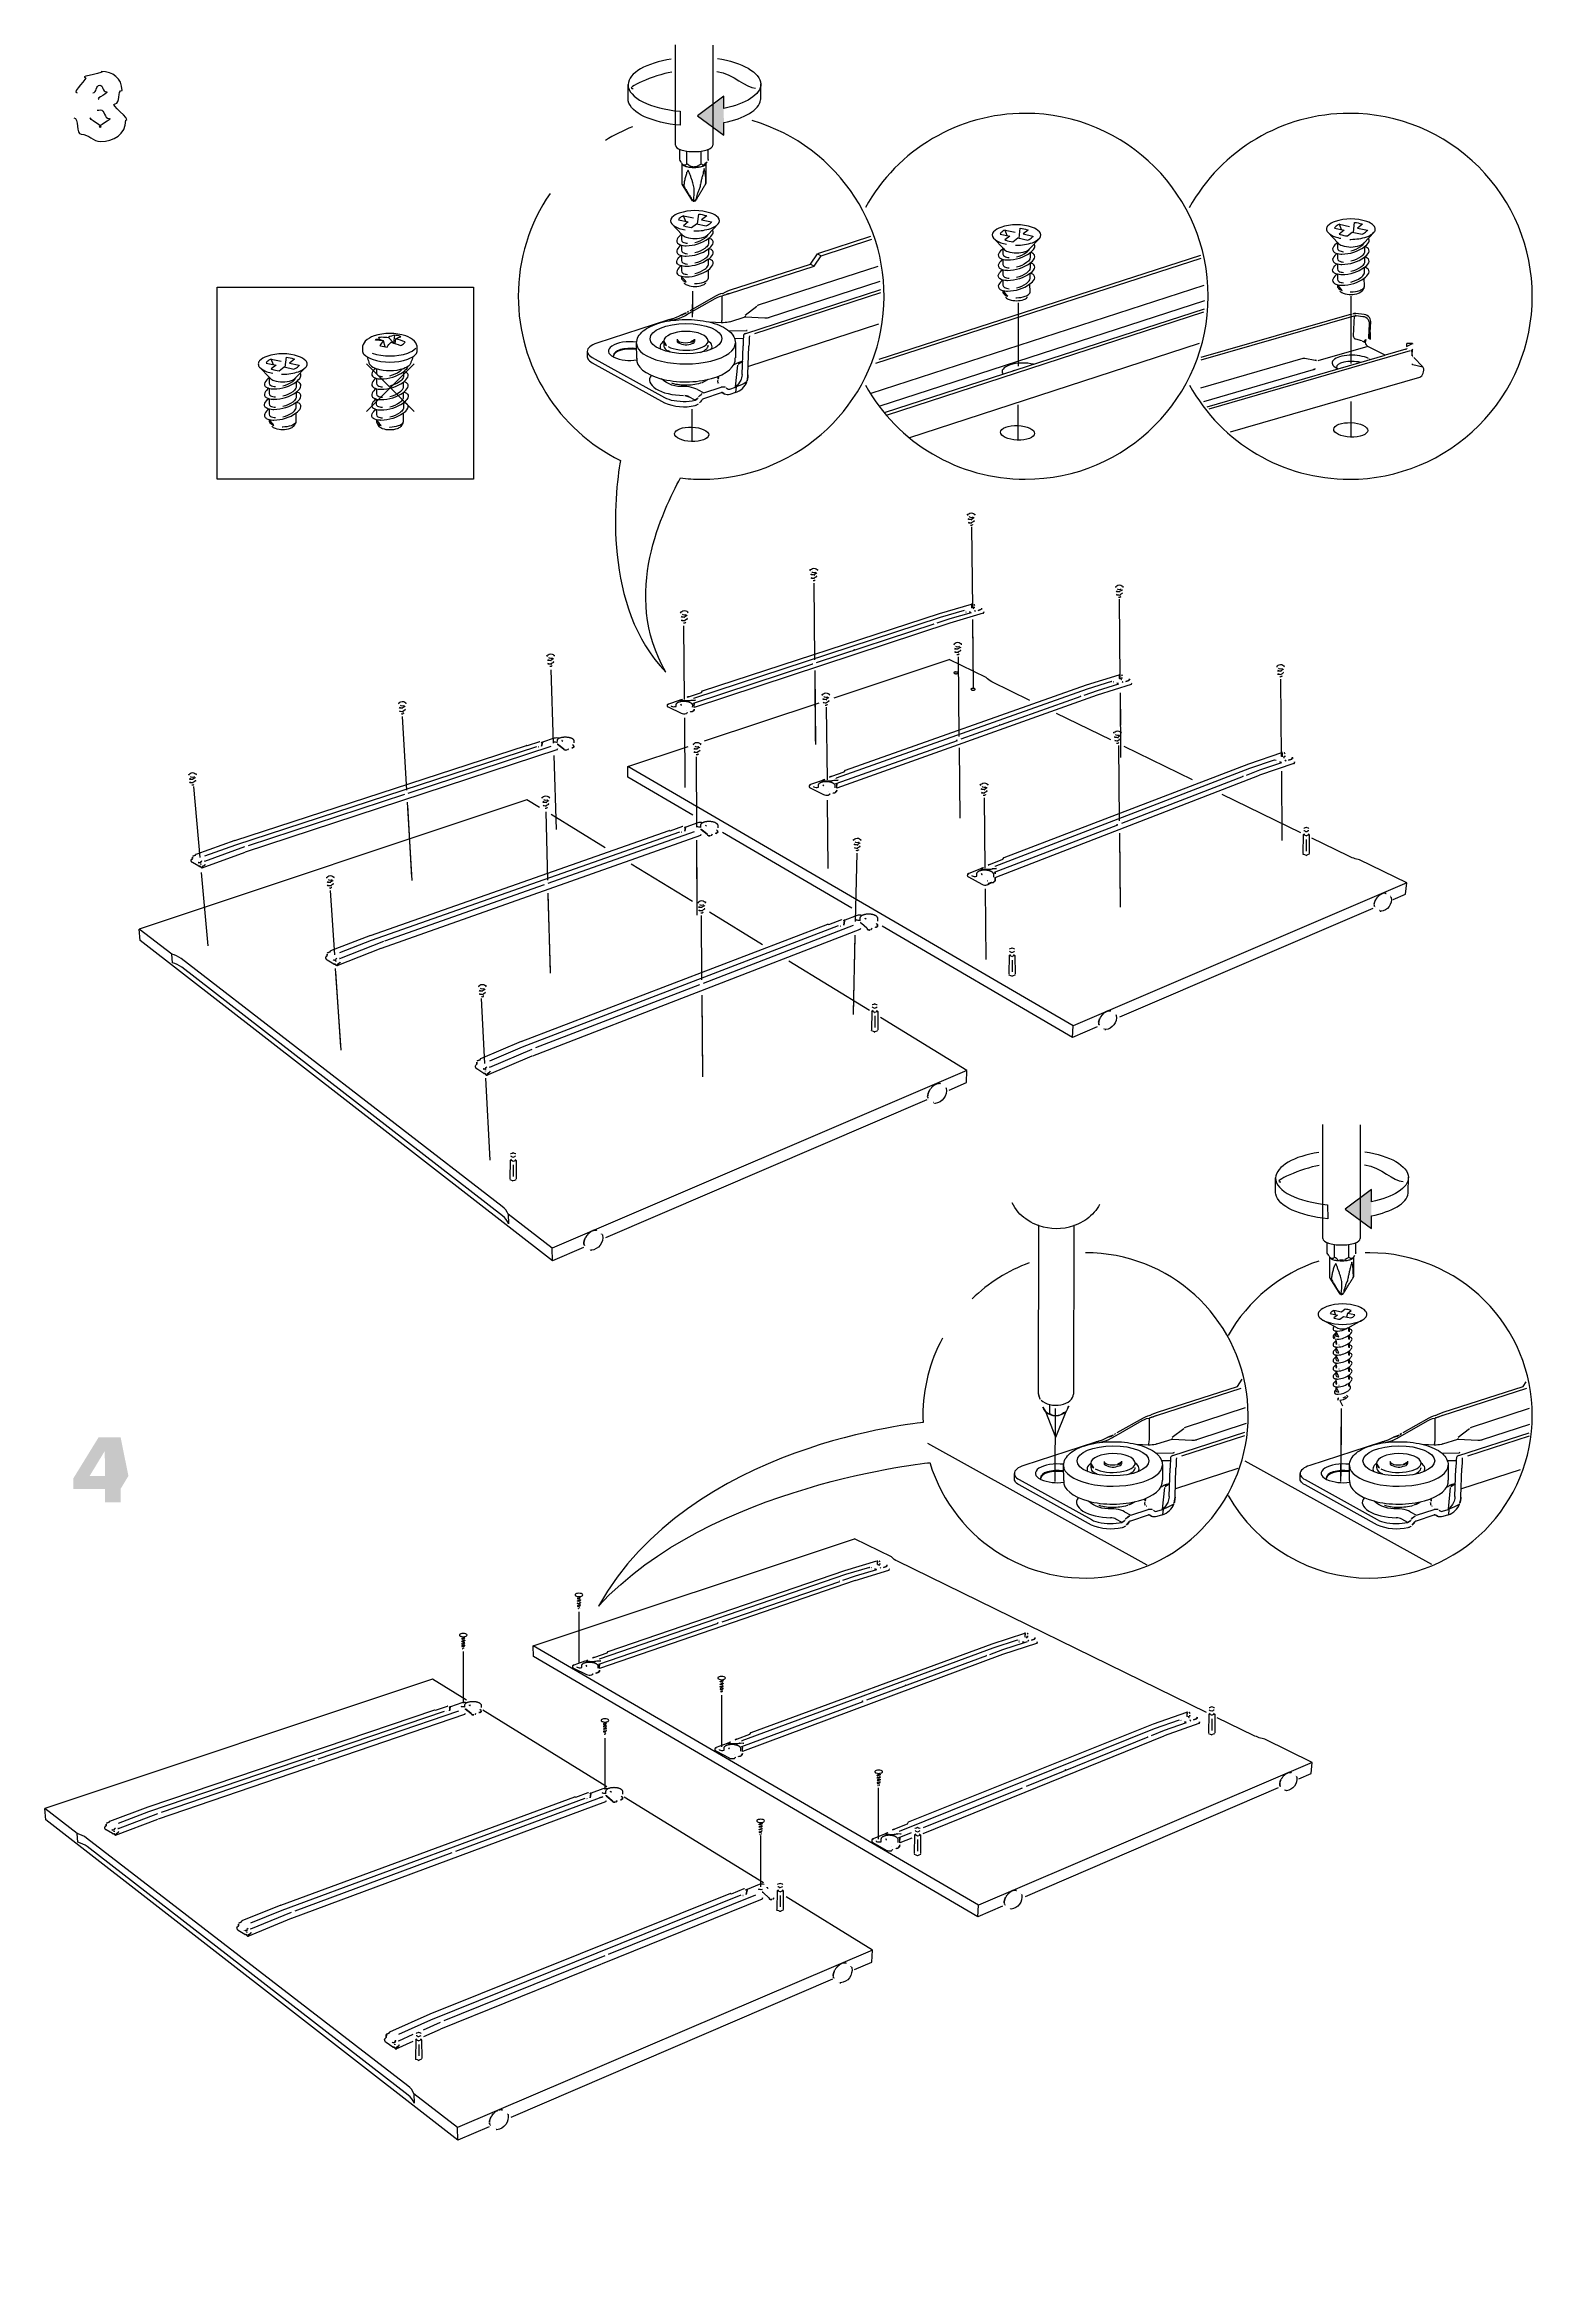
# Model space of a CAD drawing. Header units: metres. Extents: x -27.1 to 47.9, y -10.7 to 6.6.
# Drawn here: x 25.49 to 28.59, y 1.347 to 6.004 of the extents above; entities that cross this region are included whole.
import ezdxf

# ---------------------------------------------------------------- set-up
doc = ezdxf.new("R2010")
doc.units = ezdxf.units.M
doc.header["$MEASUREMENT"] = 0
doc.layers.add('PDF_Working_Num_Penna__255_Num_Penna__255_Num_Penna__255_Num_Penna__255_Num_Penna__255_Num_Penna__255', color=255, linetype='Continuous', lineweight=18)
doc.layers.add('PDF_Working_Num_Penna__7_Num_Penna__7_Num_Penna__7_Num_Penna__7_Num_Penna__7_Num_Penna__7', color=7, linetype='Continuous', lineweight=18)
doc.styles.add('GENERATED_STYLE_1', font='Arial')

msp = doc.modelspace()

# ---------------------------------------------------------------- hatches: boundary and pattern name
at = {"layer": 'PDF_Working_Num_Penna__7_Num_Penna__7_Num_Penna__7_Num_Penna__7_Num_Penna__7_Num_Penna__7', "linetype": 'Continuous', "lineweight": 18}
for points in [[(26.9054, 5.8965), (26.8509, 5.8556), (26.9056, 5.8154)], [(28.2549, 3.6181), (28.2003, 3.5773), (28.255, 3.5371)]]:
    msp.add_hatch(color=7, dxfattribs=at).paths.add_polyline_path(points)
h = msp.add_hatch(color=7, dxfattribs=at)
h.paths.add_polyline_path([(25.6025, 3.1015), (25.5503, 3.0167), (25.5503, 2.9943), (25.6159, 2.9943), (25.6159, 2.9664), (25.6485, 2.9664), (25.6485, 2.9943), (25.6648, 3.0212), (25.6485, 3.1015)])
h.paths.add_polyline_path([(25.584, 3.0212), (25.6155, 3.0732), (25.6159, 3.0212)], flags=0)

# ---------------------------------------------------------------- linework, layer by layer
at = {"layer": 'PDF_Working_Num_Penna__255_Num_Penna__255_Num_Penna__255_Num_Penna__255_Num_Penna__255_Num_Penna__255', "color": 255, "linetype": 'Continuous', "lineweight": 18, "flags": 128}
for points in [[(26.7064, 5.8868), (26.7059, 5.8895), (26.7059, 5.9205)], [(26.9822, 5.8885), (26.9823, 5.89), (26.9827, 5.922)], [(26.9055, 5.8709), (26.9054, 5.8965), (26.8509, 5.8556), (26.9056, 5.8154), (26.9055, 5.8415)], [(26.8144, 5.8649), (26.8148, 5.8357)], [(26.8406, 5.4437), (26.8407, 5.4827)], [(27.5193, 5.3412), (27.5198, 5.4579)], [(28.2127, 5.3435), (28.2127, 5.4701)], [(26.8396, 5.1871), (26.8398, 5.2339)], [(27.5187, 5.192), (27.5189, 5.2411)], [(28.2127, 5.1988), (28.2127, 5.248)], [(27.4241, 4.8301), (27.4226, 4.9992)], [(27.0953, 4.722), (27.0939, 4.8817)], [(27.7316, 4.6826), (27.7302, 4.8486)], [(27.4255, 4.6684), (27.4244, 4.8)], [(26.8236, 4.6392), (26.8222, 4.7924)], [(27.3962, 4.5618), (27.3947, 4.7283)], [(26.5509, 4.5485), (26.5459, 4.7011)], [(27.0968, 4.5521), (27.0956, 4.6924)], [(28.0678, 4.5203), (28.0663, 4.6818)], [(27.1212, 4.4719), (27.1198, 4.6235)], [(27.7331, 4.5182), (27.7319, 4.6471)], [(26.2449, 4.45), (26.236, 4.6039)], [(26.8252, 4.4617), (26.824, 4.595)], [(26.5569, 4.3686), (26.5518, 4.5227)], [(26.8493, 4.3733), (26.8489, 4.5199)], [(27.3977, 4.3918), (27.3964, 4.5383)], [(27.7303, 4.3867), (27.7289, 4.5431)], [(28.0693, 4.3504), (28.0681, 4.4847)], [(25.8145, 4.3101), (25.8014, 4.4581)], [(27.1228, 4.2869), (27.1215, 4.4297)], [(27.4503, 4.2874), (27.449, 4.4342)], [(26.2555, 4.2682), (26.2467, 4.4191)], [(26.5389, 4.2624), (26.5351, 4.4054)], [(26.8498, 4.1896), (26.8494, 4.3398)], [(27.7318, 4.2112), (27.7306, 4.3562)], [(27.1802, 4.1765), (27.1836, 4.3192)], [(25.8309, 4.1256), (25.8173, 4.2788)], [(26.0947, 4.1069), (26.0859, 4.241)], [(27.452, 4.0977), (27.4507, 4.2445)], [(26.544, 4.073), (26.5397, 4.2317)], [(26.86, 4.0553), (26.8588, 4.1892)], [(27.1757, 3.9861), (27.1794, 4.1448)], [(26.1074, 3.9153), (26.097, 4.0719)], [(26.4078, 3.881), (26.4007, 4.0159)], [(26.8618, 3.8596), (26.8604, 4.0163)], [(26.4186, 3.6794), (26.4095, 3.8498)], [(28.0558, 3.6084), (28.0554, 3.6111), (28.0554, 3.6421)], [(28.3317, 3.6102), (28.3318, 3.6116), (28.3321, 3.6436)], [(28.1638, 3.5865), (28.1643, 3.5573)], [(28.2549, 3.5926), (28.2549, 3.6181), (28.2003, 3.5773), (28.255, 3.5371), (28.255, 3.5632)], [(27.5959, 3.0206), (27.5969, 3.1509)], [(28.1916, 3.0206), (28.1926, 3.1509)], [(26.6042, 2.6306), (26.6042, 2.7378)], [(26.363, 2.5479), (26.363, 2.6551)], [(26.9013, 2.457), (26.9013, 2.5643)], [(26.6583, 2.3675), (26.6583, 2.4747)], [(27.2279, 2.2641), (27.2279, 2.3714)], [(26.9824, 2.1651), (26.9824, 2.2723)]]:
    msp.add_lwpolyline(points, dxfattribs=at)
at = {"layer": 'PDF_Working_Num_Penna__255_Num_Penna__255_Num_Penna__255_Num_Penna__255_Num_Penna__255_Num_Penna__255', "color": 255, "linetype": 'Continuous', "lineweight": 18}
for points in [[(26.7059, 5.9205), (26.7059, 5.8933), (26.7525, 5.8705), (26.8144, 5.8649)], [(26.7059, 5.9205), (26.7059, 5.8933), (26.7525, 5.8705), (26.8144, 5.8649)], [(26.9827, 5.922), (26.9827, 5.8996), (26.9512, 5.8802), (26.9055, 5.8709)], [(26.9827, 5.922), (26.9827, 5.8996), (26.9512, 5.8802), (26.9055, 5.8709)], [(26.8148, 5.8357), (26.756, 5.8409), (26.7112, 5.8615), (26.7064, 5.8868)], [(26.8148, 5.8357), (26.756, 5.8409), (26.7112, 5.8615), (26.7064, 5.8868)], [(26.9055, 5.8415), (26.9483, 5.8501), (26.9795, 5.8677), (26.9822, 5.8885)], [(26.9055, 5.8415), (26.9483, 5.8501), (26.9795, 5.8677), (26.9822, 5.8885)], [(28.0554, 3.6421), (28.0554, 3.6149), (28.1019, 3.5922), (28.1638, 3.5865)], [(28.0554, 3.6421), (28.0554, 3.6149), (28.1019, 3.5922), (28.1638, 3.5865)], [(28.3321, 3.6436), (28.3321, 3.6212), (28.3006, 3.6019), (28.2549, 3.5926)], [(28.3321, 3.6436), (28.3321, 3.6212), (28.3006, 3.6019), (28.2549, 3.5926)], [(28.1643, 3.5573), (28.1055, 3.5626), (28.0606, 3.5832), (28.0558, 3.6084)], [(28.1643, 3.5573), (28.1055, 3.5626), (28.0606, 3.5832), (28.0558, 3.6084)], [(28.255, 3.5632), (28.2978, 3.5718), (28.329, 3.5893), (28.3317, 3.6102)], [(28.255, 3.5632), (28.2978, 3.5718), (28.329, 3.5893), (28.3317, 3.6102)]]:
    msp.add_open_spline(points, degree=3, dxfattribs=at)
at = {"layer": 'PDF_Working_Num_Penna__7_Num_Penna__7_Num_Penna__7_Num_Penna__7_Num_Penna__7_Num_Penna__7', "color": 7, "linetype": 'Continuous', "lineweight": 18, "flags": 128}
for points in [[(26.8046, 5.7941), (26.8046, 6.0037)], [(26.8823, 6.0028), (26.8823, 5.7941)], [(26.7064, 5.8868), (26.7059, 5.8895), (26.7059, 5.9205)], [(26.9822, 5.8885), (26.9823, 5.89), (26.9827, 5.922)], [(26.9055, 5.8709), (26.9054, 5.8965), (26.8509, 5.8556), (26.9056, 5.8154), (26.9055, 5.8415)], [(26.8144, 5.8649), (26.8148, 5.8357)], [(26.8136, 5.7642), (26.8136, 5.7856)], [(26.8583, 5.7553), (26.8583, 5.7818)], [(26.8731, 5.7642), (26.8731, 5.7856)], [(26.8666, 5.753), (26.8657, 5.7522), (26.8646, 5.7515), (26.8633, 5.7508), (26.8618, 5.7501), (26.8602, 5.7496), (26.8583, 5.749), (26.8563, 5.7485), (26.8542, 5.7482), (26.852, 5.7478), (26.8497, 5.7476), (26.8474, 5.7474), (26.845, 5.7473), (26.8426, 5.7473), (26.8402, 5.7474), (26.8378, 5.7475), (26.8355, 5.7477), (26.8333, 5.748), (26.8311, 5.7484), (26.8291, 5.7489), (26.8272, 5.7494), (26.8255, 5.7499), (26.8239, 5.7506), (26.8225, 5.7512), (26.8214, 5.752), (26.8204, 5.7527), (26.8197, 5.7535), (26.8194, 5.7539)], [(26.8679, 5.7548), (26.8679, 5.7148)], [(26.8402, 5.6786), (26.8194, 5.7116)], [(26.8215, 5.6471), (26.8423, 5.6426)], [(27.086, 5.5464), (27.0935, 5.5425), (27.1082, 5.564), (27.2139, 5.5982)], [(27.2113, 5.6039), (27.1007, 5.5682), (27.1082, 5.564)], [(27.4915, 5.6174), (27.5124, 5.6129)], [(28.1883, 5.6297), (28.2091, 5.6252)], [(26.9033, 5.4855), (26.9085, 5.4883), (26.9141, 5.4908), (26.9193, 5.4927), (27.086, 5.5464), (27.1007, 5.5682)], [(26.9171, 5.4855), (27.0935, 5.5425)], [(27.2265, 5.5417), (26.9771, 5.4609)], [(27.2221, 5.34), (27.9004, 5.559)], [(27.229, 5.3487), (27.8994, 5.5651)], [(27.2304, 5.5099), (27.0003, 5.4352)], [(27.9058, 5.5018), (27.2121, 5.2772)], [(26.8331, 5.444), (26.8875, 5.475), (26.8919, 5.4772), (26.8966, 5.4792), (26.9016, 5.4803)], [(26.9033, 5.4855), (26.8983, 5.4842), (26.8936, 5.4825), (26.8892, 5.4803), (26.8347, 5.4493)], [(26.8405, 5.4362), (26.8407, 5.4903)], [(26.9016, 5.4803), (26.9016, 5.4404), (26.9016, 5.438), (26.9016, 5.4352), (26.9014, 5.4324), (26.9011, 5.4299), (26.9008, 5.4275), (26.9006, 5.4255), (26.9002, 5.4242)], [(26.9503, 5.4404), (26.974, 5.4588)], [(26.9514, 5.402), (27.2326, 5.4933)], [(26.9702, 5.4018), (27.2327, 5.487)], [(27.9073, 5.4703), (27.2286, 5.2501)], [(27.2425, 5.2377), (27.9072, 5.4536)], [(27.5193, 5.3336), (27.5198, 5.4655)], [(28.2127, 5.3396), (28.2127, 5.4794)], [(26.793, 5.4311), (26.7916, 5.4306), (26.7905, 5.4302), (26.6409, 5.3818)], [(26.7239, 5.3501), (26.7236, 5.3813), (26.7239, 5.3849), (26.7247, 5.3885), (26.7258, 5.3921), (26.7272, 5.3954), (26.7294, 5.3985), (26.7316, 5.4015), (26.7344, 5.4045), (26.7374, 5.4072), (26.7407, 5.4098), (26.7446, 5.4123), (26.7485, 5.4145), (26.7529, 5.4167), (26.7573, 5.4189), (26.7626, 5.4208), (26.7681, 5.4228), (26.7739, 5.4245), (26.78, 5.4261), (26.7863, 5.4275), (26.7924, 5.4286), (26.7988, 5.4294), (26.8052, 5.4299), (26.8118, 5.4306), (26.8184, 5.4311), (26.8248, 5.4311), (26.8311, 5.4311), (26.8378, 5.4308), (26.8441, 5.4306), (26.8505, 5.4299), (26.8565, 5.4291), (26.8627, 5.4283), (26.8687, 5.4272), (26.8746, 5.4261), (26.8801, 5.4245), (26.8853, 5.423), (26.8906, 5.4211), (26.8955, 5.4192), (26.9003, 5.4173), (26.9047, 5.4151), (26.9091, 5.4126), (26.913, 5.4098), (26.9166, 5.407), (26.9199, 5.404), (26.9226, 5.4007), (26.9246, 5.3982), (26.9262, 5.3951), (26.9276, 5.3921), (26.9287, 5.3888), (26.9292, 5.3855), (26.9295, 5.3822), (26.9295, 5.3509)], [(26.798, 5.4296), (26.8035, 5.4308), (26.8085, 5.4322), (26.8132, 5.4338), (26.8179, 5.4358), (26.8228, 5.4383), (26.8253, 5.4396), (26.8278, 5.441), (26.8303, 5.4427), (26.8331, 5.444)], [(26.7988, 5.4327), (26.8046, 5.4349), (26.8101, 5.4374), (26.8157, 5.4404)], [(26.9182, 5.4264), (26.9152, 5.4255), (26.9116, 5.4247), (26.908, 5.4245), (26.9041, 5.4242), (26.9002, 5.4242), (26.8765, 5.4255)], [(26.916, 5.4072), (26.9525, 5.4081)], [(26.9182, 5.4264), (26.9497, 5.4363), (26.9912, 5.4344), (26.9937, 5.4344), (26.9962, 5.4346), (26.9984, 5.4349), (27.0003, 5.4352)], [(26.9511, 5.402), (26.9497, 5.4015), (26.9486, 5.401), (26.9478, 5.4001), (26.9473, 5.3995), (26.9467, 5.3985), (26.9467, 5.3976), (26.9464, 5.3941), (26.9461, 5.3901), (26.9459, 5.3857), (26.9456, 5.381), (26.9456, 5.3761)], [(26.9577, 5.3335), (27.2286, 5.4217)], [(27.2444, 5.232), (27.9058, 5.4468)], [(27.9001, 5.3467), (28.2189, 5.4386)], [(27.9002, 5.3527), (28.2142, 5.443)], [(28.2189, 5.4386), (28.2172, 5.3968), (28.2175, 5.3949), (28.2181, 5.3933), (28.2189, 5.3921), (28.2203, 5.3911), (28.2216, 5.3905), (28.2341, 5.3874)], [(28.2399, 5.4413), (28.2222, 5.4435)], [(28.2512, 5.4222), (28.251, 5.425), (28.2499, 5.4281), (28.2485, 5.4308), (28.2463, 5.4331), (28.2435, 5.435), (28.2407, 5.4364), (28.2374, 5.4369), (28.2231, 5.4386)], [(28.2535, 5.4264), (28.2532, 5.4295), (28.2524, 5.4325), (28.2507, 5.4353), (28.2488, 5.4375), (28.246, 5.4394), (28.2432, 5.4408), (28.2399, 5.4413)], [(28.2504, 5.3908), (28.2501, 5.3913), (28.2499, 5.3924), (28.2499, 5.3938), (28.2512, 5.4222)], [(28.2526, 5.4037), (28.2526, 5.404), (28.2526, 5.4043), (28.2535, 5.4264)], [(26.6409, 5.3818), (26.6365, 5.3802), (26.6327, 5.3783), (26.6291, 5.3763), (26.6263, 5.3741), (26.6241, 5.3719), (26.6224, 5.3697), (26.6213, 5.3672), (26.621, 5.3647)], [(26.621, 5.3647), (26.6213, 5.3625), (26.6222, 5.3603), (26.6238, 5.3581), (26.6257, 5.3559), (26.6282, 5.3539), (26.6313, 5.352), (26.7816, 5.2688)], [(26.7803, 5.386), (26.7775, 5.3838), (26.7753, 5.3813), (26.7736, 5.3788), (26.7728, 5.3763), (26.7725, 5.3739), (26.7731, 5.3711), (26.7742, 5.3686)], [(26.7803, 5.3863), (26.7803, 5.3771), (26.7808, 5.3747), (26.782, 5.3722), (26.7836, 5.3697), (26.7863, 5.3675), (26.7894, 5.3655)], [(26.8571, 5.3625), (26.8612, 5.3642), (26.8646, 5.3661), (26.8676, 5.3683), (26.8698, 5.3702), (26.8715, 5.3727), (26.8726, 5.3749), (26.8729, 5.3774)], [(26.8792, 5.3691), (26.8803, 5.3716), (26.8809, 5.3741), (26.8806, 5.3766), (26.8798, 5.3794), (26.8781, 5.3816), (26.8759, 5.3841), (26.8729, 5.3863)], [(26.9461, 5.3916), (26.9282, 5.391)], [(26.9434, 5.3166), (26.9456, 5.376)], [(26.9558, 5.3163), (26.9577, 5.3758)], [(26.9588, 5.3973), (26.9586, 5.3937), (26.9583, 5.3899), (26.9583, 5.3855), (26.958, 5.3808), (26.9577, 5.3758)], [(27.291, 5.1844), (27.8967, 5.3817)], [(27.9166, 5.2446), (28.3367, 5.3662)], [(28.2419, 5.383), (28.2429, 5.3805), (28.2443, 5.378), (28.246, 5.3764), (28.2476, 5.375), (28.1432, 5.3449)], [(28.2286, 5.3407), (28.2833, 5.3565)], [(28.327, 5.3692), (28.2833, 5.3565), (28.2476, 5.375)], [(25.9624, 5.3486), (25.9832, 5.3441)], [(26.1607, 5.3384), (26.2599, 5.2392)], [(26.1607, 5.2392), (26.2599, 5.3384)], [(26.9257, 5.3365), (26.9285, 5.3379), (26.9329, 5.3404), (26.9378, 5.3423), (26.9434, 5.3443), (26.9445, 5.3448)], [(26.9298, 5.2906), (26.9345, 5.3359)], [(26.9434, 5.3166), (26.9434, 5.3161), (26.9434, 5.3158), (26.9431, 5.3127), (26.9426, 5.3097), (26.9417, 5.3069), (26.9406, 5.3045), (26.9384, 5.3006), (26.9359, 5.297), (26.9332, 5.2934), (26.9315, 5.292), (26.9298, 5.2906)], [(27.8994, 5.2888), (28.1127, 5.3504)], [(27.9059, 5.2605), (28.1346, 5.3266)], [(27.9126, 5.2494), (28.1855, 5.3282)], [(27.9615, 5.1967), (28.3558, 5.3111)], [(28.1127, 5.3504), (28.1144, 5.3507), (28.1161, 5.3504), (28.1376, 5.3465)], [(28.1855, 5.3282), (28.2286, 5.3407)], [(28.3403, 5.3374), (28.3408, 5.3374), (28.3414, 5.3374), (28.3621, 5.3322)], [(28.364, 5.3266), (28.364, 5.328), (28.3635, 5.3297), (28.363, 5.3311), (28.3621, 5.3322), (28.3436, 5.3521)], [(28.3558, 5.3111), (28.358, 5.312), (28.3599, 5.3136), (28.3615, 5.3161), (28.3627, 5.3189), (28.3635, 5.3222), (28.364, 5.3257), (28.364, 5.3266)], [(26.7816, 5.2688), (26.7861, 5.2666), (26.7908, 5.2649), (26.796, 5.2633), (26.8018, 5.2622), (26.8079, 5.2613), (26.8143, 5.2608), (26.8206, 5.2605), (26.827, 5.2605), (26.8333, 5.2611), (26.8394, 5.2619), (26.8455, 5.263), (26.8328, 5.2699)], [(26.8574, 5.2984), (26.8563, 5.2981), (26.8527, 5.297), (26.8488, 5.2962), (26.845, 5.2953), (26.8411, 5.2948), (26.8372, 5.2945), (26.8331, 5.2939), (26.8289, 5.2939), (26.8248, 5.2939), (26.8209, 5.2939), (26.8168, 5.2942), (26.8129, 5.2948), (26.809, 5.2953), (26.8052, 5.2959), (26.8016, 5.2967), (26.7982, 5.2978), (26.7969, 5.2981)], [(26.8505, 5.2851), (26.8635, 5.2779), (26.9002, 5.2898)], [(26.8601, 5.2638), (26.861, 5.2652), (26.8624, 5.266), (26.8635, 5.2666), (26.9006, 5.2788)], [(26.9298, 5.279), (26.9182, 5.2751), (26.9152, 5.2743), (26.9124, 5.2743), (26.9097, 5.2749), (26.9072, 5.2757)], [(26.9107, 5.2884), (26.9124, 5.287), (26.9141, 5.2862), (26.916, 5.286), (26.918, 5.2862), (26.9295, 5.2901)], [(26.8395, 5.1771), (26.8398, 5.244)], [(27.5187, 5.1802), (27.519, 5.253)], [(28.2127, 5.1863), (28.2127, 5.2604)], [(27.4241, 4.8301), (27.4226, 4.9992)], [(27.0953, 4.722), (27.0939, 4.8817)], [(27.7316, 4.6826), (27.7302, 4.8486)], [(27.406, 4.8245), (27.356, 4.81), (26.8426, 4.6416)], [(27.3764, 4.7986), (26.8436, 4.6227), (26.8436, 4.6278)], [(26.8614, 4.657), (27.3546, 4.8182)], [(27.0986, 4.716), (27.3438, 4.7967)], [(27.3503, 4.7989), (27.3771, 4.8077)], [(27.3546, 4.8182), (27.4215, 4.8376)], [(27.4459, 4.8189), (27.3764, 4.7986)], [(27.3771, 4.8077), (27.4213, 4.8206)], [(27.4256, 4.6627), (27.4243, 4.8056)], [(26.8236, 4.6392), (26.8222, 4.7924)], [(26.8422, 4.6317), (27.0907, 4.7134)], [(27.1352, 4.6428), (27.375, 4.7228)], [(27.3962, 4.5618), (27.3947, 4.7283)], [(26.5509, 4.5485), (26.5459, 4.7011)], [(26.8313, 4.6447), (26.8321, 4.6451), (26.8329, 4.6454), (26.8337, 4.6457), (26.859, 4.654), (26.8614, 4.657)], [(27.0969, 4.5452), (27.0955, 4.6994)], [(27.7134, 4.6764), (27.6624, 4.6605), (27.1397, 4.475)], [(27.1589, 4.492), (27.661, 4.6695)], [(27.6566, 4.6482), (27.6839, 4.6579)], [(27.661, 4.6695), (27.7291, 4.6908)], [(27.754, 4.6703), (27.6832, 4.6479)], [(27.6839, 4.6579), (27.7289, 4.6721)], [(28.0678, 4.5203), (28.0663, 4.6818)], [(26.8131, 4.6372), (26.8129, 4.6372), (26.8127, 4.6371), (26.79, 4.6297)], [(26.8336, 4.6365), (26.8331, 4.6364), (26.8325, 4.6363), (26.832, 4.6362), (26.8313, 4.6362), (26.8307, 4.6362), (26.814, 4.6371)], [(26.8654, 4.5528), (27.1039, 4.6324)], [(27.1212, 4.4719), (27.1198, 4.6235)], [(27.6832, 4.6479), (27.1408, 4.4542), (27.1408, 4.4598)], [(27.4004, 4.557), (27.65, 4.6459)], [(27.7119, 4.5549), (27.5988, 4.6102)], [(27.7325, 4.5856), (27.7319, 4.6532)], [(26.2449, 4.45), (26.236, 4.6039)], [(26.8252, 4.4558), (26.8239, 4.6009)], [(26.5149, 4.5408), (25.8878, 4.336), (25.8233, 4.3127)], [(25.8862, 4.3457), (26.494, 4.5435)], [(25.9089, 4.3216), (26.5585, 4.5351)], [(26.2478, 4.4442), (26.5454, 4.5417)], [(26.5222, 4.5513), (26.5217, 4.5512), (26.5211, 4.5511), (26.4954, 4.5427)], [(26.5569, 4.3686), (26.5518, 4.5227)], [(26.5585, 4.5495), (26.5586, 4.5538), (26.5586, 4.5542), (26.5587, 4.5547), (26.5589, 4.5551), (26.5591, 4.5556), (26.5593, 4.556), (26.5597, 4.5565), (26.5602, 4.557), (26.5607, 4.5574), (26.5613, 4.5579), (26.5619, 4.5583), (26.5625, 4.5587), (26.5632, 4.559), (26.564, 4.5593), (26.5648, 4.5596), (26.5657, 4.5599), (26.5666, 4.5602), (26.5676, 4.5604), (26.5686, 4.5606), (26.5697, 4.5608), (26.5708, 4.5609), (26.5718, 4.561), (26.5729, 4.5611), (26.574, 4.5611), (26.5751, 4.5612), (26.5762, 4.5611), (26.5773, 4.5611), (26.5784, 4.561), (26.5795, 4.5609), (26.5805, 4.5608), (26.5815, 4.5607), (26.5825, 4.5604), (26.5835, 4.5602), (26.5845, 4.56), (26.5854, 4.5598), (26.5863, 4.5594), (26.5871, 4.5591), (26.5879, 4.5588), (26.5887, 4.5584), (26.5894, 4.558), (26.5901, 4.5576), (26.5907, 4.5572), (26.5912, 4.5567), (26.5917, 4.5562), (26.5921, 4.5556), (26.5925, 4.5552), (26.5927, 4.5546), (26.5929, 4.5541), (26.593, 4.5536), (26.593, 4.553), (26.5929, 4.5487)], [(26.7054, 4.4995), (26.8314, 4.5415)], [(26.8493, 4.3733), (26.8489, 4.5199)], [(27.1393, 4.4641), (27.3923, 4.5541)], [(27.3977, 4.3918), (27.3964, 4.5383)], [(27.7303, 4.3867), (27.7289, 4.5431)], [(27.8822, 4.4716), (27.7397, 4.5413)], [(27.9992, 4.5051), (28.0683, 4.5285)], [(27.6334, 3.9595), (26.7054, 4.4995)], [(26.7057, 4.4774), (26.7054, 4.4995)], [(26.8412, 4.398), (26.7057, 4.4774)], [(27.1282, 4.4784), (27.129, 4.4788), (27.1299, 4.4792), (27.1307, 4.4795), (27.1565, 4.4887), (27.1589, 4.492)], [(28.0562, 4.5121), (28.0529, 4.5127), (28.0526, 4.5127), (28.0524, 4.5127), (28.0007, 4.4951), (27.4701, 4.2914)], [(27.4712, 4.2685), (28.0217, 4.4813)], [(27.4896, 4.31), (27.9992, 4.5051)], [(27.7347, 4.3814), (27.9881, 4.4791)], [(27.9948, 4.4816), (28.0224, 4.4923)], [(28.0936, 4.5059), (28.0217, 4.4813)], [(28.0224, 4.4923), (28.0682, 4.5079)], [(28.0693, 4.3452), (28.068, 4.4899)], [(26.4952, 4.4302), (25.6872, 4.1607)], [(25.8145, 4.3101), (25.8014, 4.4581)], [(25.9153, 4.3353), (26.2407, 4.4418)], [(26.2559, 4.2623), (26.2464, 4.425)], [(26.5215, 4.414), (26.4952, 4.4302)], [(27.1097, 4.4702), (27.1095, 4.4701), (27.1093, 4.47), (27.0862, 4.4619)], [(27.1306, 4.4694), (27.1301, 4.4693), (27.1295, 4.4692), (27.1289, 4.4691), (27.1283, 4.469), (27.1276, 4.469), (27.1106, 4.47)], [(27.1228, 4.2869), (27.1215, 4.4297)], [(27.4503, 4.2874), (27.449, 4.4342)], [(28.1082, 4.3611), (27.9442, 4.4413)], [(26.5389, 4.2624), (26.5351, 4.4054)], [(26.6583, 4.3298), (26.5454, 4.3993)], [(26.8575, 4.3726), (26.8576, 4.3774), (26.8576, 4.3778), (26.8577, 4.3783), (26.8579, 4.3788), (26.8581, 4.3793), (26.8583, 4.3798), (26.8587, 4.3804), (26.8592, 4.3809), (26.8597, 4.3814), (26.8603, 4.3819), (26.8609, 4.3823), (26.8616, 4.3827), (26.8623, 4.3831), (26.8631, 4.3835), (26.8639, 4.3838), (26.8648, 4.3841), (26.8658, 4.3844), (26.8668, 4.3847), (26.8679, 4.3849), (26.8689, 4.3851), (26.87, 4.3853), (26.8711, 4.3854), (26.8722, 4.3854), (26.8733, 4.3855), (26.8745, 4.3855), (26.8756, 4.3855), (26.8767, 4.3854), (26.8778, 4.3854), (26.8789, 4.3853), (26.88, 4.3851), (26.881, 4.385), (26.8821, 4.3847), (26.8831, 4.3845), (26.884, 4.3842), (26.885, 4.384), (26.8859, 4.3836), (26.8868, 4.3833), (26.8876, 4.3829), (26.8884, 4.3825), (26.8891, 4.3821), (26.8898, 4.3816), (26.8904, 4.3811), (26.891, 4.3806), (26.8915, 4.38), (26.8919, 4.3794), (26.8922, 4.3789), (26.8925, 4.3783), (26.8927, 4.3777), (26.8928, 4.3771), (26.8928, 4.3765), (26.8927, 4.3717)], [(27.4698, 4.2794), (27.7265, 4.3783)], [(25.8862, 4.3457), (25.8052, 4.3165)], [(25.824, 4.3024), (25.9077, 4.3328)], [(26.8128, 4.363), (26.1708, 4.1368), (26.1048, 4.111)], [(26.1692, 4.1476), (26.7914, 4.366)], [(26.1924, 4.1209), (26.8575, 4.3567)], [(26.5394, 4.2563), (26.8441, 4.364)], [(26.8203, 4.3746), (26.8197, 4.3745), (26.8192, 4.3744), (26.7929, 4.3651)], [(26.8497, 4.2337), (26.8494, 4.3461)], [(27.1724, 4.2041), (26.9027, 4.362)], [(27.7319, 4.2065), (27.7305, 4.3609)], [(28.113, 4.3572), (28.1124, 4.3185)], [(28.1193, 4.3476), (28.1193, 4.3234)], [(28.1254, 4.3572), (28.1255, 4.3184)], [(25.8118, 4.2918), (25.798, 4.2994), (25.7975, 4.2997), (25.7971, 4.3001), (25.7966, 4.3005), (25.7962, 4.3011), (25.7959, 4.3017), (25.7956, 4.3023), (25.7953, 4.3029), (25.7952, 4.3035), (25.7952, 4.3041), (25.7951, 4.3048)], [(25.8182, 4.2887), (25.908, 4.3214)], [(26.84, 4.218), (26.7127, 4.2963)], [(27.1802, 4.1765), (27.1836, 4.3192)], [(27.4397, 4.2861), (27.4395, 4.286), (27.4393, 4.2859), (27.4158, 4.2769)], [(27.4609, 4.2852), (27.4604, 4.2851), (27.4598, 4.2849), (27.4592, 4.2849), (27.4586, 4.2848), (27.4579, 4.2848), (27.4406, 4.2859)], [(27.4585, 4.2951), (27.4593, 4.2956), (27.4602, 4.296), (27.461, 4.2964), (27.4872, 4.3064), (27.4896, 4.31)], [(25.8309, 4.1256), (25.8173, 4.2788)], [(26.0947, 4.1069), (26.0859, 4.241)], [(26.199, 4.136), (26.5321, 4.2537)], [(27.452, 4.0977), (27.4507, 4.2445)], [(28.3287, 4.2569), (27.6334, 3.9595)], [(26.5441, 4.0688), (26.5396, 4.2359)], [(26.986, 4.1281), (26.8755, 4.1961)], [(27.1897, 4.1782), (27.1898, 4.1835), (27.1899, 4.1841), (27.1899, 4.1846), (27.1901, 4.1852), (27.1903, 4.1857), (27.1906, 4.1863), (27.191, 4.1869), (27.1915, 4.1875), (27.192, 4.1881), (27.1926, 4.1886), (27.1933, 4.1891), (27.194, 4.1896), (27.1947, 4.19), (27.1955, 4.1904), (27.1963, 4.1907), (27.1972, 4.1911), (27.1983, 4.1914), (27.1993, 4.1917), (27.2004, 4.192), (27.2015, 4.1922), (27.2026, 4.1924), (27.2037, 4.1925), (27.2049, 4.1926), (27.206, 4.1926), (27.2072, 4.1927), (27.2083, 4.1926), (27.2095, 4.1926), (27.2106, 4.1925), (27.2117, 4.1924), (27.2128, 4.1922), (27.2139, 4.192), (27.215, 4.1918), (27.216, 4.1915), (27.217, 4.1912), (27.218, 4.1909), (27.2189, 4.1905), (27.2198, 4.1901), (27.2206, 4.1897), (27.2214, 4.1893), (27.2222, 4.1888), (27.2229, 4.1883), (27.2235, 4.1877), (27.2241, 4.1871), (27.2246, 4.1865), (27.2251, 4.1858), (27.2254, 4.1852), (27.2256, 4.1846), (27.2258, 4.1839), (27.2259, 4.1833), (27.2259, 4.1826), (27.2258, 4.1773)], [(27.7309, 3.9776), (28.2583, 4.2045)], [(25.6894, 4.137), (25.6872, 4.1607)], [(26.1691, 4.1475), (26.0862, 4.1152)], [(27.1439, 4.1675), (26.4851, 3.9146), (26.4174, 3.8858)], [(26.4834, 3.9266), (27.1219, 4.1709)], [(26.5072, 3.8968), (27.1898, 4.1605)], [(26.86, 4.0553), (26.8588, 4.1892)], [(26.8633, 4.0482), (27.1759, 4.1686)], [(27.1516, 4.1805), (27.151, 4.1804), (27.1504, 4.1802), (27.1235, 4.1699)], [(27.1756, 3.9827), (27.1795, 4.1483)], [(27.2034, 4.1624), (27.1921, 4.1727), (27.1916, 4.1731), (27.191, 4.1734), (27.1905, 4.1737), (27.1898, 4.1739)], [(27.6832, 3.957), (27.632, 3.935), (27.2354, 4.1672)], [(26.6132, 3.4975), (26.5482, 3.4696), (25.6894, 4.137)], [(26.093, 4.0879), (26.0788, 4.0963), (26.0783, 4.0967), (26.0779, 4.0971), (26.0774, 4.0976), (26.077, 4.0982), (26.0767, 4.0989), (26.0764, 4.0995), (26.0761, 4.1002), (26.076, 4.1009), (26.0759, 4.1016), (26.0759, 4.1024)], [(26.0995, 4.0846), (26.1915, 4.1207)], [(26.1055, 4.0996), (26.1971, 4.1353)], [(27.4998, 4.1056), (27.4992, 4.0669)], [(27.5122, 4.1056), (27.5123, 4.0668)], [(26.1078, 3.9084), (26.0966, 4.0787)], [(27.2088, 3.991), (27.0411, 4.0942)], [(27.5061, 4.096), (27.5061, 4.0718)], [(26.4078, 3.881), (26.4007, 4.0159)], [(26.514, 3.9137), (26.8558, 4.0453)], [(26.8618, 3.8527), (26.8603, 4.0233)], [(27.2137, 3.9893), (27.213, 3.9506)], [(27.2199, 3.9797), (27.2199, 3.9555)], [(27.2261, 3.9893), (27.2262, 3.9505)], [(27.4122, 3.8658), (27.2322, 3.9766)], [(27.632, 3.935), (27.6334, 3.9595)], [(26.4834, 3.9266), (26.3983, 3.8905)], [(26.4052, 3.8599), (26.3907, 3.8693), (26.3902, 3.8697), (26.3897, 3.8702), (26.3893, 3.8708), (26.3888, 3.8714), (26.3885, 3.8721), (26.3882, 3.8729), (26.3879, 3.8737), (26.3878, 3.8744), (26.3877, 3.8752), (26.3877, 3.8761)], [(26.4119, 3.8562), (26.5063, 3.8966)], [(26.4181, 3.873), (26.506, 3.9106)], [(27.3749, 3.8252), (27.4111, 3.8408), (27.4122, 3.8658)], [(26.4186, 3.6794), (26.4095, 3.8498)], [(27.3286, 3.8053), (26.6589, 3.5172)], [(28.154, 3.5158), (28.154, 3.7535)], [(28.2317, 3.7526), (28.2317, 3.5158)], [(26.4603, 3.6788), (26.4596, 3.6401)], [(26.4727, 3.6788), (26.4728, 3.64)], [(26.4665, 3.6692), (26.4665, 3.645)], [(28.0558, 3.6084), (28.0554, 3.6111), (28.0554, 3.6421)], [(28.3317, 3.6102), (28.3318, 3.6116), (28.3321, 3.6436)], [(27.5617, 3.5431), (27.5607, 3.5434), (27.5554, 3.5453), (27.5502, 3.5476), (27.545, 3.5503), (27.5398, 3.5533), (27.5347, 3.5567), (27.5306, 3.5598), (27.5266, 3.5633), (27.5226, 3.567), (27.5189, 3.5712), (27.5153, 3.5757), (27.5119, 3.5806), (27.5091, 3.5854), (27.5066, 3.5904)], [(27.6884, 3.5868), (27.686, 3.5824), (27.6833, 3.5783), (27.6805, 3.5744), (27.6775, 3.5708), (27.6738, 3.5667), (27.6699, 3.563), (27.6659, 3.5596), (27.6618, 3.5565), (27.6577, 3.5537), (27.6533, 3.5511), (27.6489, 3.5487), (27.6444, 3.5466), (27.6399, 3.5447), (27.6354, 3.5431), (27.6347, 3.5429)], [(28.1638, 3.5865), (28.1643, 3.5573)], [(28.2549, 3.5926), (28.2549, 3.6181), (28.2003, 3.5773), (28.255, 3.5371), (28.255, 3.5632)], [(26.5482, 3.4696), (26.5475, 3.496)], [(28.1631, 3.4858), (28.1631, 3.5072)], [(28.1779, 3.477), (28.1779, 3.5035)], [(28.2077, 3.477), (28.2077, 3.5035)], [(28.2226, 3.4858), (28.2226, 3.5072)], [(28.2161, 3.4746), (28.2152, 3.4739), (28.2141, 3.4731), (28.2128, 3.4724), (28.2113, 3.4718), (28.2096, 3.4712), (28.2078, 3.4707), (28.2058, 3.4702), (28.2037, 3.4698), (28.2015, 3.4695), (28.1992, 3.4692), (28.1968, 3.469), (28.1944, 3.469), (28.192, 3.469), (28.1896, 3.469), (28.1873, 3.4692), (28.1849, 3.4694), (28.1827, 3.4697), (28.1806, 3.4701), (28.1785, 3.4705), (28.1766, 3.471), (28.1749, 3.4716), (28.1734, 3.4722), (28.172, 3.4729), (28.1708, 3.4736), (28.1698, 3.4744), (28.1691, 3.4752), (28.1688, 3.4756)], [(28.2174, 3.4765), (28.2174, 3.4364)], [(28.1896, 3.4002), (28.1688, 3.4333)], [(27.7931, 3.147), (27.7984, 3.1498), (27.8039, 3.1523), (27.8092, 3.1542), (27.9759, 3.2078), (27.9858, 3.2226)], [(28.3888, 3.147), (28.394, 3.1498), (28.3996, 3.1523), (28.4048, 3.1542), (28.5715, 3.2078), (28.5777, 3.2171)], [(27.5755, 3.1557), (27.5766, 3.1545), (27.5777, 3.1535), (27.5787, 3.1527), (27.5798, 3.1521), (27.5809, 3.1517), (27.5821, 3.1515), (27.5833, 3.1514), (27.5846, 3.1516), (27.5847, 3.1701)], [(27.8069, 3.147), (27.9833, 3.2039)], [(28.4026, 3.147), (28.579, 3.2039)], [(27.5755, 3.1557), (27.5966, 3.1021), (27.5968, 3.1019), (27.597, 3.1018), (27.5972, 3.1019), (27.5974, 3.1019)], [(27.5958, 3.0095), (27.597, 3.1619)], [(27.5975, 3.102), (27.6188, 3.1556)], [(27.7229, 3.1055), (27.7774, 3.1365), (27.7818, 3.1387), (27.7865, 3.1406), (27.7915, 3.1417)], [(27.7931, 3.147), (27.7882, 3.1456), (27.7835, 3.144), (27.7791, 3.1417), (27.7246, 3.1108)], [(27.7915, 3.1417), (27.7915, 3.1019), (27.7915, 3.0994), (27.7915, 3.0967), (27.7912, 3.0939), (27.7909, 3.0914), (27.7906, 3.0889), (27.7904, 3.087), (27.7901, 3.0856)], [(27.8401, 3.1019), (27.8639, 3.1202)], [(27.9919, 3.1628), (27.867, 3.1224)], [(27.9937, 3.1303), (27.8902, 3.0967)], [(28.1915, 3.0095), (28.1927, 3.1619)], [(28.3186, 3.1055), (28.373, 3.1365), (28.3774, 3.1387), (28.3821, 3.1406), (28.3871, 3.1417)], [(28.3888, 3.147), (28.3838, 3.1456), (28.3791, 3.144), (28.3747, 3.1417), (28.3202, 3.1108)], [(28.3871, 3.1417), (28.3871, 3.1019), (28.3871, 3.0994), (28.3871, 3.0967), (28.3868, 3.0939), (28.3866, 3.0914), (28.3863, 3.0889), (28.386, 3.087), (28.3857, 3.0856)], [(28.4358, 3.1019), (28.4595, 3.1202)], [(28.5839, 3.1617), (28.4626, 3.1224)], [(28.5841, 3.1286), (28.4858, 3.0967)], [(27.3297, 3.0894), (27.7873, 2.8358)], [(27.6828, 3.0925), (27.6814, 3.092), (27.6803, 3.0917), (27.5308, 3.0433)], [(27.6137, 3.0116), (27.6135, 3.0428), (27.6137, 3.0464), (27.6146, 3.0499), (27.6156, 3.0536), (27.617, 3.0568), (27.6193, 3.0599), (27.6215, 3.0629), (27.6242, 3.066), (27.6273, 3.0687), (27.6306, 3.0713), (27.6345, 3.0737), (27.6383, 3.076), (27.6427, 3.0782), (27.6472, 3.0803), (27.6524, 3.0823), (27.6579, 3.0842), (27.6638, 3.0859), (27.6699, 3.0876), (27.6762, 3.0889), (27.6823, 3.0901), (27.6886, 3.0909), (27.695, 3.0914), (27.7016, 3.092), (27.7083, 3.0925), (27.7146, 3.0925), (27.721, 3.0925), (27.7276, 3.0923), (27.734, 3.092), (27.7403, 3.0914), (27.7464, 3.0906), (27.7525, 3.0898), (27.7586, 3.0886), (27.7644, 3.0876), (27.7699, 3.0859), (27.7751, 3.0845), (27.7804, 3.0826), (27.7854, 3.0807), (27.7901, 3.0787), (27.7945, 3.0765), (27.7989, 3.074), (27.8028, 3.0713), (27.8064, 3.0685), (27.8097, 3.0655), (27.8125, 3.0622), (27.8144, 3.0596), (27.8161, 3.0566), (27.8175, 3.0536), (27.8186, 3.0502), (27.8191, 3.0469), (27.8194, 3.0436), (27.8194, 3.0123)], [(27.6878, 3.0911), (27.6933, 3.0923), (27.6983, 3.0937), (27.703, 3.0953), (27.7077, 3.0973), (27.7127, 3.0997), (27.7152, 3.1011), (27.7177, 3.1025), (27.7201, 3.1041), (27.7229, 3.1055)], [(27.6886, 3.0942), (27.6944, 3.0964), (27.7, 3.0989), (27.7055, 3.1019)], [(27.8081, 3.0879), (27.805, 3.087), (27.8014, 3.0862), (27.7978, 3.0859), (27.794, 3.0856), (27.7901, 3.0856), (27.7663, 3.087)], [(27.8081, 3.0879), (27.8396, 3.0978), (27.881, 3.0958), (27.8835, 3.0958), (27.886, 3.0961), (27.8882, 3.0964), (27.8902, 3.0967)], [(27.8413, 3.0635), (27.9913, 3.1122)], [(27.86, 3.0632), (27.9911, 3.1058)], [(28.2785, 3.0925), (28.2771, 3.092), (28.276, 3.0917), (28.1264, 3.0433)], [(28.2094, 3.0116), (28.2091, 3.0428), (28.2094, 3.0464), (28.2102, 3.0499), (28.2113, 3.0536), (28.2127, 3.0568), (28.2149, 3.0599), (28.2171, 3.0629), (28.2199, 3.066), (28.2229, 3.0687), (28.2262, 3.0713), (28.2301, 3.0737), (28.234, 3.076), (28.2384, 3.0782), (28.2428, 3.0803), (28.2481, 3.0823), (28.2536, 3.0842), (28.2594, 3.0859), (28.2655, 3.0876), (28.2718, 3.0889), (28.2779, 3.0901), (28.2843, 3.0909), (28.2906, 3.0914), (28.2973, 3.092), (28.3039, 3.0925), (28.3103, 3.0925), (28.3166, 3.0925), (28.3233, 3.0923), (28.3296, 3.092), (28.336, 3.0914), (28.342, 3.0906), (28.3481, 3.0898), (28.3542, 3.0886), (28.36, 3.0876), (28.3655, 3.0859), (28.3708, 3.0845), (28.3761, 3.0826), (28.381, 3.0807), (28.3857, 3.0787), (28.3902, 3.0765), (28.3946, 3.074), (28.3984, 3.0713), (28.4021, 3.0685), (28.4053, 3.0655), (28.4081, 3.0622), (28.4101, 3.0596), (28.4117, 3.0566), (28.4131, 3.0536), (28.4142, 3.0502), (28.4147, 3.0469), (28.415, 3.0436), (28.415, 3.0123)], [(28.2834, 3.0911), (28.289, 3.0923), (28.294, 3.0937), (28.2987, 3.0953), (28.3034, 3.0973), (28.3083, 3.0997), (28.3108, 3.1011), (28.3133, 3.1025), (28.3158, 3.1041), (28.3186, 3.1055)], [(28.2843, 3.0942), (28.2901, 3.0964), (28.2956, 3.0989), (28.3011, 3.1019)], [(28.4037, 3.0879), (28.4007, 3.087), (28.3971, 3.0862), (28.3935, 3.0859), (28.3896, 3.0856), (28.3857, 3.0856), (28.362, 3.087)], [(28.4037, 3.0879), (28.4352, 3.0978), (28.4767, 3.0958), (28.4792, 3.0958), (28.4817, 3.0961), (28.4839, 3.0964), (28.4858, 3.0967)], [(28.4369, 3.0635), (28.5838, 3.1112)], [(28.4557, 3.0632), (28.5847, 3.1051)], [(27.5308, 3.0433), (27.5264, 3.0417), (27.5225, 3.0397), (27.5189, 3.0378), (27.5161, 3.0356), (27.5139, 3.0334), (27.5122, 3.0311), (27.5112, 3.0287), (27.5109, 3.0262)], [(27.6701, 3.0475), (27.6674, 3.0452), (27.6651, 3.0428), (27.6635, 3.0403), (27.6626, 3.0378), (27.6624, 3.0353), (27.6629, 3.0325), (27.664, 3.0301)], [(27.6701, 3.0477), (27.6701, 3.0386), (27.6707, 3.0361), (27.6718, 3.0336), (27.6734, 3.0312), (27.6762, 3.0289), (27.6792, 3.027)], [(27.747, 3.024), (27.7511, 3.0257), (27.7544, 3.0276), (27.7575, 3.0298), (27.7597, 3.0317), (27.7613, 3.0342), (27.7624, 3.0364), (27.7627, 3.0389)], [(27.7691, 3.0306), (27.7702, 3.0331), (27.7707, 3.0356), (27.7705, 3.0381), (27.7697, 3.0408), (27.768, 3.043), (27.7658, 3.0455), (27.7627, 3.0477)], [(27.8059, 3.0687), (27.8424, 3.0696)], [(27.836, 3.053), (27.818, 3.0524)], [(27.8332, 2.9781), (27.8354, 3.0375)], [(27.841, 3.0635), (27.8396, 3.0629), (27.8385, 3.0624), (27.8376, 3.0616), (27.8371, 3.061), (27.8365, 3.0599), (27.8365, 3.0591), (27.8363, 3.0555), (27.836, 3.0516), (27.8357, 3.0472), (27.8354, 3.0425), (27.8354, 3.0375)], [(27.8457, 2.9778), (27.8476, 3.0373)], [(27.8487, 3.0588), (27.8484, 3.0552), (27.8481, 3.0514), (27.8481, 3.0469), (27.8479, 3.0422), (27.8476, 3.0373)], [(27.8476, 2.9949), (27.9771, 3.0371)], [(27.9914, 3.0528), (28.38, 2.8374)], [(28.1264, 3.0433), (28.122, 3.0417), (28.1181, 3.0397), (28.1146, 3.0378), (28.1118, 3.0356), (28.1096, 3.0334), (28.1079, 3.0311), (28.1068, 3.0287), (28.1065, 3.0262)], [(28.2657, 3.0475), (28.263, 3.0452), (28.2608, 3.0428), (28.2591, 3.0403), (28.2583, 3.0378), (28.258, 3.0353), (28.2585, 3.0325), (28.2597, 3.0301)], [(28.2657, 3.0477), (28.2657, 3.0386), (28.2663, 3.0361), (28.2674, 3.0336), (28.2691, 3.0312), (28.2718, 3.0289), (28.2749, 3.027)], [(28.3426, 3.024), (28.3467, 3.0257), (28.3501, 3.0276), (28.3531, 3.0298), (28.3553, 3.0317), (28.357, 3.0342), (28.3581, 3.0364), (28.3584, 3.0389)], [(28.3647, 3.0306), (28.3658, 3.0331), (28.3664, 3.0356), (28.3661, 3.0381), (28.3653, 3.0408), (28.3636, 3.043), (28.3614, 3.0455), (28.3584, 3.0477)], [(28.4015, 3.0687), (28.438, 3.0696)], [(28.4316, 3.053), (28.4137, 3.0524)], [(28.4289, 2.9781), (28.4311, 3.0375)], [(28.4366, 3.0635), (28.4352, 3.0629), (28.4341, 3.0624), (28.4333, 3.0616), (28.4327, 3.061), (28.4322, 3.0599), (28.4322, 3.0591), (28.4319, 3.0555), (28.4316, 3.0516), (28.4313, 3.0472), (28.4311, 3.0425), (28.4311, 3.0375)], [(28.4413, 2.9778), (28.4432, 3.0373)], [(28.4443, 3.0588), (28.4441, 3.0552), (28.4438, 3.0514), (28.4438, 3.0469), (28.4435, 3.0422), (28.4432, 3.0373)], [(28.4432, 2.9949), (28.5659, 3.0349)], [(27.8155, 2.998), (27.8183, 2.9994), (27.8227, 3.0018), (27.8277, 3.0038), (27.8332, 3.0057), (27.8343, 3.0063)], [(27.8197, 2.9521), (27.8244, 2.9974)], [(28.4112, 2.998), (28.414, 2.9994), (28.4184, 3.0018), (28.4233, 3.0038), (28.4289, 3.0057), (28.43, 3.0063)], [(28.4153, 2.9521), (28.42, 2.9974)], [(27.7473, 2.9598), (27.7461, 2.9596), (27.7425, 2.9585), (27.7387, 2.9576), (27.7348, 2.9568), (27.731, 2.9563), (27.7271, 2.9559), (27.7229, 2.9554), (27.7188, 2.9554), (27.7146, 2.9554), (27.7107, 2.9554), (27.7066, 2.9556), (27.7027, 2.9563), (27.6989, 2.9568), (27.695, 2.9574), (27.6914, 2.9582), (27.6881, 2.9593), (27.6867, 2.9596)], [(27.7403, 2.9465), (27.7533, 2.9394), (27.7901, 2.9513)], [(27.75, 2.9253), (27.7508, 2.9267), (27.7522, 2.9275), (27.7533, 2.928), (27.7904, 2.9402)], [(27.8197, 2.9405), (27.8081, 2.9366), (27.805, 2.9358), (27.8023, 2.9358), (27.7995, 2.9363), (27.797, 2.9371)], [(27.8006, 2.9499), (27.8023, 2.9485), (27.8039, 2.9477), (27.8059, 2.9474), (27.8078, 2.9477), (27.8194, 2.9516)], [(27.8332, 2.9781), (27.8332, 2.9775), (27.8332, 2.9773), (27.833, 2.9742), (27.8324, 2.9712), (27.8316, 2.9684), (27.8304, 2.9659), (27.8282, 2.962), (27.8258, 2.9585), (27.823, 2.9549), (27.8213, 2.9534), (27.8197, 2.9521)], [(28.3429, 2.9598), (28.3418, 2.9596), (28.3382, 2.9585), (28.3343, 2.9576), (28.3304, 2.9568), (28.3266, 2.9563), (28.3227, 2.9559), (28.3186, 2.9554), (28.3144, 2.9554), (28.3103, 2.9554), (28.3064, 2.9554), (28.3023, 2.9556), (28.2983, 2.9563), (28.2945, 2.9568), (28.2906, 2.9574), (28.2871, 2.9582), (28.2837, 2.9593), (28.2823, 2.9596)], [(28.336, 2.9465), (28.349, 2.9394), (28.3857, 2.9513)], [(28.3456, 2.9253), (28.3465, 2.9267), (28.3478, 2.9275), (28.349, 2.928), (28.386, 2.9402)], [(28.4153, 2.9405), (28.4037, 2.9366), (28.4007, 2.9358), (28.3979, 2.9358), (28.3951, 2.9363), (28.3926, 2.9371)], [(28.3962, 2.9499), (28.3979, 2.9485), (28.3996, 2.9477), (28.4015, 2.9474), (28.4034, 2.9477), (28.415, 2.9516)], [(28.4289, 2.9781), (28.4289, 2.9775), (28.4289, 2.9773), (28.4286, 2.9742), (28.428, 2.9712), (28.4272, 2.9684), (28.4261, 2.9659), (28.4239, 2.962), (28.4214, 2.9585), (28.4186, 2.9549), (28.417, 2.9534), (28.4153, 2.9521)], [(26.5085, 2.6669), (27.1781, 2.8902)], [(27.1577, 2.8241), (27.2246, 2.8443)], [(27.2091, 2.8306), (27.1591, 2.8155), (26.6457, 2.6396)], [(27.1795, 2.8036), (26.6467, 2.6199), (26.6467, 2.6252)], [(26.6645, 2.6557), (27.1577, 2.8241)], [(26.9017, 2.7174), (27.1469, 2.8016)], [(27.1534, 2.8038), (27.1802, 2.813)], [(27.1795, 2.8036), (27.249, 2.8248)], [(27.1802, 2.813), (27.2244, 2.8265)], [(26.6042, 2.6306), (26.6042, 2.7378)], [(26.6453, 2.6293), (26.8938, 2.7146)], [(26.363, 2.5479), (26.363, 2.6551)], [(27.4365, 2.1269), (26.5085, 2.6669)], [(26.5088, 2.6448), (26.5085, 2.6669)], [(26.6344, 2.6429), (26.6352, 2.6433), (26.636, 2.6436), (26.6368, 2.6439), (26.6621, 2.6526), (26.6645, 2.6557)], [(27.5167, 2.6788), (27.4658, 2.6622), (26.943, 2.4689)], [(26.9622, 2.4866), (27.4644, 2.6717)], [(27.46, 2.6494), (27.4872, 2.6595)], [(27.4644, 2.6717), (27.5325, 2.6938)], [(27.5573, 2.6724), (27.4865, 2.6491)], [(27.4872, 2.6595), (27.5323, 2.6744), (27.5383, 2.6763)], [(27.4863, 2.1245), (27.4351, 2.1024), (26.5088, 2.6448)], [(26.6162, 2.6351), (26.616, 2.635), (26.6158, 2.6349), (26.5931, 2.6272)], [(26.6367, 2.6343), (26.6362, 2.6342), (26.6356, 2.6341), (26.6351, 2.634), (26.6344, 2.634), (26.6338, 2.634), (26.6171, 2.6349), (26.6171, 2.6354), (26.618, 2.6357), (26.6188, 2.6361), (26.6197, 2.6365)], [(27.4865, 2.6491), (26.9441, 2.4473), (26.9441, 2.4531)], [(27.2037, 2.5544), (27.4533, 2.647)], [(26.2983, 2.5976), (25.4903, 2.3282)], [(26.3691, 2.554), (26.2983, 2.5976)], [(26.9013, 2.457), (26.9013, 2.5643)], [(26.323, 2.5306), (25.7065, 2.3212), (25.6432, 2.2973)], [(26.3024, 2.5334), (25.705, 2.3311)], [(25.7273, 2.3064), (26.3659, 2.5248)], [(26.0604, 2.4318), (26.353, 2.5315)], [(26.3302, 2.5413), (26.3296, 2.5412), (26.3291, 2.5411), (26.3039, 2.5325)], [(26.3658, 2.5394), (26.366, 2.5438), (26.366, 2.5443), (26.3661, 2.5448), (26.3662, 2.5452), (26.3664, 2.5457), (26.3667, 2.5461), (26.367, 2.5466), (26.3675, 2.5471), (26.368, 2.5476), (26.3686, 2.5481), (26.3692, 2.5484), (26.3698, 2.5488), (26.3705, 2.5492), (26.3713, 2.5495), (26.372, 2.5498), (26.3729, 2.5501), (26.3739, 2.5504), (26.3748, 2.5506), (26.3758, 2.5508), (26.3769, 2.551), (26.3779, 2.5512), (26.3789, 2.5513), (26.38, 2.5513), (26.3811, 2.5514), (26.3822, 2.5514), (26.3833, 2.5514), (26.3843, 2.5513), (26.3854, 2.5513), (26.3865, 2.5512), (26.3875, 2.551), (26.3885, 2.5509), (26.3895, 2.5507), (26.3904, 2.5505), (26.3914, 2.5502), (26.3923, 2.55), (26.3932, 2.5496), (26.394, 2.5493), (26.3948, 2.549), (26.3955, 2.5486), (26.3962, 2.5482), (26.3969, 2.5478), (26.3975, 2.5473), (26.398, 2.5468), (26.3985, 2.5463), (26.3989, 2.5458), (26.3992, 2.5453), (26.3995, 2.5447), (26.3996, 2.5442), (26.3998, 2.5436), (26.3998, 2.5431), (26.3996, 2.5386)], [(26.662, 2.3737), (26.4035, 2.5328)], [(26.9427, 2.4575), (27.1957, 2.5514)], [(27.8009, 2.5047), (27.8701, 2.5292)], [(27.9161, 2.5246), (27.9155, 2.4859)], [(27.9224, 2.515), (27.9224, 2.4908)], [(27.9285, 2.5246), (27.9286, 2.4858)], [(26.6583, 2.3675), (26.6583, 2.4747)], [(26.9316, 2.4725), (26.9324, 2.4729), (26.9332, 2.4733), (26.9341, 2.4737), (26.9598, 2.4832), (26.9622, 2.4866)], [(27.8541, 2.5126), (27.8024, 2.4942), (27.271, 2.2805)], [(27.2906, 2.3001), (27.8009, 2.5047)], [(27.3212, 2.2764), (27.8234, 2.4798)], [(27.536, 2.3749), (27.7897, 2.4774)], [(27.7964, 2.4801), (27.8241, 2.4913)], [(27.8954, 2.5055), (27.8234, 2.4798)], [(27.8241, 2.4913), (27.8699, 2.5076)], [(25.7336, 2.3204), (26.0534, 2.4294)], [(26.9131, 2.4639), (26.9129, 2.4638), (26.9127, 2.4638), (26.8895, 2.4552)], [(26.9339, 2.4631), (26.9334, 2.463), (26.9328, 2.4628), (26.9323, 2.4628), (26.9316, 2.4627), (26.931, 2.4627), (26.9139, 2.4637)], [(28.1318, 2.4243), (27.4365, 2.1269)], [(25.7049, 2.3311), (25.6253, 2.3012)], [(26.6159, 2.3492), (25.9843, 2.116), (25.9194, 2.0894)], [(25.9827, 2.1271), (26.5948, 2.3523)], [(26.0055, 2.0996), (26.6598, 2.3427)], [(26.3468, 2.2392), (26.6465, 2.3502)], [(26.6232, 2.3612), (26.6226, 2.361), (26.6221, 2.3609), (26.5962, 2.3514)], [(26.6597, 2.359), (26.6598, 2.364), (26.6599, 2.3645), (26.66, 2.365), (26.6601, 2.3655), (26.6603, 2.366), (26.6606, 2.3665), (26.661, 2.3671), (26.6614, 2.3676), (26.6619, 2.3681), (26.6625, 2.3687), (26.6632, 2.3691), (26.6638, 2.3695), (26.6645, 2.3699), (26.6653, 2.3703), (26.6661, 2.3706), (26.667, 2.3709), (26.668, 2.3712), (26.6689, 2.3715), (26.67, 2.3718), (26.671, 2.372), (26.6721, 2.3721), (26.6732, 2.3722), (26.6743, 2.3723), (26.6754, 2.3723), (26.6765, 2.3724), (26.6776, 2.3723), (26.6787, 2.3723), (26.6797, 2.3722), (26.6809, 2.3721), (26.6819, 2.372), (26.6829, 2.3718), (26.684, 2.3716), (26.6849, 2.3713), (26.6859, 2.3711), (26.6868, 2.3708), (26.6877, 2.3704), (26.6886, 2.3701), (26.6894, 2.3697), (26.6901, 2.3692), (26.6909, 2.3688), (26.6915, 2.3683), (26.6921, 2.3678), (26.6927, 2.3673), (26.6932, 2.3667), (26.6936, 2.3661), (26.6939, 2.3655), (26.6942, 2.3649), (26.6944, 2.3643), (26.6945, 2.3637), (26.6945, 2.3631), (26.6944, 2.3582)], [(26.988, 2.1731), (26.6976, 2.3518)], [(27.2279, 2.2641), (27.2279, 2.3714)], [(27.3213, 2.2883), (27.5278, 2.3716)], [(27.534, 2.145), (28.0614, 2.3719)], [(25.4925, 2.3044), (25.4903, 2.3282)], [(26.4163, 1.6649), (26.3513, 1.637), (25.4925, 2.3044)], [(25.6318, 2.2759), (25.6182, 2.2837), (25.6177, 2.284), (25.6173, 2.2844), (25.6169, 2.2849), (25.6165, 2.2854), (25.6161, 2.286), (25.6159, 2.2866), (25.6156, 2.2873), (25.6155, 2.2879), (25.6154, 2.2885), (25.6154, 2.2893)], [(25.638, 2.2728), (25.7264, 2.3062)], [(25.6438, 2.2868), (25.7261, 2.3178)], [(27.2594, 2.2844), (27.2602, 2.2849), (27.2611, 2.2853), (27.2619, 2.2857), (27.2881, 2.2962), (27.2906, 2.3001)], [(26.012, 2.1152), (26.3397, 2.2365)], [(26.9824, 2.1651), (26.9824, 2.2723)], [(27.2406, 2.2749), (27.2404, 2.2748), (27.2402, 2.2747), (27.2167, 2.2653)], [(27.2618, 2.274), (27.2613, 2.2739), (27.2607, 2.2737), (27.2601, 2.2736), (27.2595, 2.2736), (27.2588, 2.2736), (27.2415, 2.2747)], [(27.2707, 2.2679), (27.2967, 2.2784)], [(27.2973, 2.2667), (27.2721, 2.2565), (27.2721, 2.263)], [(27.3029, 2.273), (27.3023, 2.2343)], [(27.3092, 2.2634), (27.3092, 2.2392)], [(27.3153, 2.273), (27.3154, 2.2342)], [(26.9408, 2.1474), (26.2943, 1.8872), (26.2278, 1.8575)], [(26.9192, 2.1509), (26.2927, 1.8995)], [(26.6654, 2.0246), (26.9722, 2.1485)], [(26.9483, 2.1608), (26.9478, 2.1606), (26.9472, 2.1605), (26.9207, 2.1498)], [(26.9992, 2.1421), (26.9881, 2.1527), (26.9876, 2.1531), (26.987, 2.1535), (26.9865, 2.1537), (26.9859, 2.154)], [(27.0168, 2.1567), (27.0161, 2.1181)], [(27.023, 2.1472), (27.023, 2.123)], [(27.0292, 2.1567), (27.0293, 2.118)], [(27.2153, 2.0332), (27.0353, 2.144)], [(25.9827, 2.127), (25.9011, 2.0938)], [(25.9142, 2.0621), (26.0047, 2.0994)], [(25.9201, 2.0777), (26.0043, 2.1123)], [(26.316, 1.8689), (26.9858, 2.1402)], [(27.4351, 2.1024), (27.4365, 2.1269)], [(25.9077, 2.0656), (25.8938, 2.0743), (25.8934, 2.0746), (25.8929, 2.0751), (25.8925, 2.0756), (25.892, 2.0762), (25.8917, 2.0769), (25.8914, 2.0776), (25.8912, 2.0783), (25.8911, 2.079), (25.891, 2.0797), (25.8909, 2.0805)], [(26.3226, 1.8863), (26.6581, 2.0216)], [(27.178, 1.9927), (27.2142, 2.0083), (27.2153, 2.0332)], [(27.1317, 1.9727), (26.462, 1.6846)], [(26.2926, 1.8995), (26.2091, 1.8624)], [(26.2794, 1.8672), (26.3148, 1.8831)], [(26.2804, 1.8531), (26.3151, 1.8687)], [(26.2159, 1.831), (26.2017, 1.8406), (26.2012, 1.841), (26.2007, 1.8415), (26.2003, 1.8421), (26.1998, 1.8428), (26.1995, 1.8435), (26.1992, 1.8443), (26.1989, 1.8451), (26.1988, 1.8459), (26.1987, 1.8466), (26.1987, 1.8476)], [(26.2225, 1.8271), (26.2582, 1.8431)], [(26.2285, 1.8444), (26.2582, 1.8577)], [(26.2634, 1.8463), (26.2627, 1.8076)], [(26.2696, 1.8367), (26.2696, 1.8125)], [(26.2758, 1.8463), (26.2759, 1.8075)], [(26.3513, 1.637), (26.3506, 1.6635)]]:
    msp.add_lwpolyline(points, dxfattribs=at)
for points in [[(26.8149, 5.1008, 0.028268), (26.8584, 5.0982, 0.867795), (26.9647, 5.8454)], [(27.2004, 5.2944, 0.272589), (27.5337, 5.0982, 0.414208), (27.9149, 5.4794, 0.414208), (27.5337, 5.8606, 0.27263), (27.2004, 5.6644)], [(27.876, 5.294, 0.27228), (28.2091, 5.0982, 0.414217), (28.5902, 5.4794, 0.414217), (28.2091, 5.8606, 0.27328), (27.8753, 5.6636)], [(26.8391, 5.7494, -0.043489), (26.8358, 5.7507, -0.028941), (26.8327, 5.7524, -0.027814), (26.8285, 5.7553), (26.8285, 5.7819)], [(26.8275, 5.7343, 0.007869), (26.8261, 5.7303, 0.014223), (26.825, 5.7262, 0.021241), (26.8232, 5.7178, 0.013319), (26.822, 5.7093, -0.252698), (26.8189, 5.7133), (26.8189, 5.7148), (26.8189, 5.7548)], [(26.8424, 5.6808, 0.001011), (26.843, 5.6839, 0.007179), (26.8436, 5.6892, 0.007043), (26.844, 5.6945, 0.011979), (26.844, 5.6998, 0.009575), (26.8437, 5.705, 0.006006), (26.8424, 5.7106, 0.003724), (26.8409, 5.716, 0.007838), (26.8388, 5.7227, 0.009684), (26.8364, 5.7293, 0.007719), (26.8339, 5.7358, 0.000609), (26.8311, 5.7423, 0.013718), (26.8292, 5.7384)], [(26.8675, 5.7293, 0.015051), (26.8669, 5.7349, 0.020527), (26.866, 5.7403, 0.010169), (26.8646, 5.7454, -0.001261), (26.8634, 5.7404, 0.003357), (26.8621, 5.7353, 0.001688), (26.8609, 5.7303, 0.002597), (26.859, 5.723, 0.005765), (26.8574, 5.7157, 0.005264), (26.8554, 5.7061, 0.008184), (26.8524, 5.6991, 0.012561), (26.85, 5.6921, 0.014081), (26.8483, 5.6864, 0.00899), (26.8469, 5.6808)], [(26.5433, 5.6939, 0.151257), (26.4772, 5.4794, 0.285739), (26.69, 5.1374)], [(26.822, 5.7093, 0.005874), (26.8264, 5.7017, 0.001858), (26.831, 5.694, 0.004167), (26.8351, 5.6875, 0.011524), (26.8394, 5.681)], [(26.849, 5.6824, 0.005193), (26.8515, 5.6866, -0.002092), (26.8556, 5.6935, -0.003878), (26.8597, 5.7003, -0.00092), (26.8638, 5.707, 0.000432), (26.8679, 5.7136, -0.003546), (26.8679, 5.7186, 0.005692), (26.8678, 5.7235)], [(26.8261, 5.6354), (26.8215, 5.6471, 0.10194), (26.8126, 5.6413, 0.119539), (26.8111, 5.6387), (26.8314, 5.6343), (26.8212, 5.6265, 0.014954), (26.8229, 5.6259, 0.054045), (26.8379, 5.6227), (26.8484, 5.6306), (26.8688, 5.6262, 0.106532), (26.8782, 5.6323)], [(26.8508, 5.6301), (26.8531, 5.6508, -0.053251), (26.8679, 5.6476, -0.01905), (26.8698, 5.6469), (26.8593, 5.639), (26.8797, 5.6346, -0.110272), (26.8782, 5.6323)], [(26.7973, 5.6302, 0.116798), (26.8124, 5.6208, 0.030475), (26.8246, 5.6176)], [(26.8172, 5.6084, 0.114921), (26.8082, 5.5982, 0.41391), (26.8112, 5.5884, 0.116186), (26.8245, 5.5848, 0.003871), (26.8268, 5.5848, 0.154895), (26.8736, 5.5997), (26.8736, 5.5893, -0.126184), (26.873, 5.5868, -0.116502), (26.8662, 5.5792, -0.095662), (26.8454, 5.5698)], [(26.8172, 5.6093), (26.8172, 5.5972, 0.275912), (26.82, 5.5924, 0.116626), (26.8299, 5.5898)], [(26.843, 5.6155, 0.003667), (26.8454, 5.6155, 0.08035), (26.8784, 5.6208, 0.116369), (26.8935, 5.6302)], [(26.8454, 5.5914, 0.095473), (26.8662, 5.6008, 0.116604), (26.873, 5.6084)], [(26.8734, 5.5996, 0.116279), (26.8826, 5.6099, 0.301533), (26.8818, 5.6179)], [(26.8734, 5.578, 0.117357), (26.8826, 5.5883, 0.414389), (26.8796, 5.5982, 0.048559), (26.8744, 5.6003)], [(27.4673, 5.6005, 0.116154), (27.4825, 5.5911, 0.029789), (27.4947, 5.5879)], [(27.4961, 5.6057), (27.4915, 5.6174, 0.102645), (27.4827, 5.6116, 0.120799), (27.4811, 5.609), (27.5014, 5.6046), (27.4913, 5.5968, 0.01498), (27.493, 5.5962, 0.054553), (27.508, 5.593), (27.5184, 5.6009), (27.5389, 5.5965, 0.106514), (27.5482, 5.6026)], [(27.513, 5.5858, 0.0055), (27.5154, 5.5858, 0.080353), (27.5484, 5.5911, 0.116154), (27.5635, 5.6005)], [(27.5209, 5.6004), (27.5232, 5.6212, -0.053246), (27.5379, 5.6179, -0.018317), (27.5398, 5.6172), (27.5294, 5.6093), (27.5497, 5.6049, -0.10858), (27.5482, 5.6026)], [(27.5435, 5.5699, 0.116738), (27.5526, 5.5802, 0.301593), (27.5519, 5.5882)], [(28.1641, 5.6127, 0.116584), (28.1792, 5.6034, 0.030475), (28.1914, 5.6002)], [(28.184, 5.591, 0.114703), (28.175, 5.5808, 0.413195), (28.178, 5.571, 0.1165), (28.1913, 5.5674, 0.003875), (28.1936, 5.5674, 0.154835), (28.2404, 5.5823), (28.2404, 5.5719, -0.124091), (28.2398, 5.5694, -0.117083), (28.233, 5.5617, -0.095642), (28.2122, 5.5524)], [(28.1929, 5.618), (28.1883, 5.6297, 0.102413), (28.1794, 5.6238, 0.120119), (28.1779, 5.6212), (28.1982, 5.6169), (28.188, 5.6091, 0.015793), (28.1897, 5.6085, 0.054325), (28.2048, 5.6052), (28.2152, 5.6132), (28.2356, 5.6088, 0.107057), (28.245, 5.6149)], [(28.184, 5.5919), (28.184, 5.5797, 0.275494), (28.1868, 5.575, 0.116644), (28.1967, 5.5724)], [(28.2098, 5.5981, 0.003649), (28.2122, 5.5981, 0.080338), (28.2452, 5.6034, 0.116154), (28.2603, 5.6127)], [(28.2122, 5.574, 0.095483), (28.233, 5.5833, 0.116844), (28.2398, 5.591)], [(28.2176, 5.6127), (28.2199, 5.6334, -0.05302), (28.2347, 5.6302, -0.021839), (28.2366, 5.6295), (28.2262, 5.6215), (28.2465, 5.6172, -0.11409), (28.245, 5.6149)], [(28.2402, 5.5822, 0.115791), (28.2494, 5.5925, 0.299664), (28.2486, 5.6005)], [(26.8164, 5.5862, 0.106812), (26.8082, 5.5766, 0.413672), (26.8112, 5.5668, 0.115897), (26.8245, 5.5633, 0.005817), (26.8268, 5.5632, 0.154802), (26.8736, 5.5781), (26.8736, 5.5677, -0.124512), (26.873, 5.5652, -0.115782), (26.8662, 5.5576, -0.095662), (26.8454, 5.5482)], [(26.8454, 5.5266, 0.095831), (26.8662, 5.536, 0.116844), (26.873, 5.5436, 0.126044), (26.8736, 5.5462), (26.8736, 5.5565, -0.154802), (26.8268, 5.5416, -0.009668), (26.8245, 5.5417, -0.116828), (26.8112, 5.5452, -0.413844), (26.8082, 5.555, -0.106621), (26.8164, 5.5646)], [(26.8164, 5.543, 0.106812), (26.8082, 5.5334, 0.413695), (26.8112, 5.5236, 0.116199), (26.8245, 5.5201, 0.007736), (26.8268, 5.52, 0.154976), (26.8734, 5.5348)], [(26.8172, 5.586), (26.8172, 5.5756, 0.27633), (26.82, 5.5708, 0.115337), (26.8299, 5.5682), (26.8301, 5.5682)], [(26.8172, 5.5644), (26.8172, 5.554, 0.276426), (26.82, 5.5493, 0.117456), (26.8299, 5.5466), (26.8301, 5.5466)], [(26.8172, 5.5428), (26.8172, 5.5324, 0.275077), (26.82, 5.5276, 0.116202), (26.8299, 5.525)], [(26.8442, 5.5061, 0.003768), (26.8454, 5.5061, 0.080726), (26.8637, 5.5091, 0.116752), (26.8721, 5.5143, 0.199195), (26.8736, 5.5179), (26.8734, 5.5348, 0.11671), (26.8826, 5.5451, 0.413448), (26.8796, 5.5549, 0.044935), (26.8744, 5.5571)], [(26.8734, 5.5564, 0.11671), (26.8826, 5.5667, 0.41433), (26.8796, 5.5766, 0.046374), (26.8744, 5.5787)], [(27.4872, 5.5787, 0.114485), (27.4783, 5.5685, 0.414728), (27.4812, 5.5587, 0.116828), (27.4945, 5.5551, 0.007731), (27.4969, 5.5551, 0.154857), (27.5436, 5.57), (27.5436, 5.5597, -0.126184), (27.543, 5.5571, -0.116831), (27.5362, 5.5495, -0.096124), (27.5154, 5.5401)], [(27.4865, 5.5565, 0.106503), (27.4783, 5.5469, 0.415875), (27.4812, 5.5371, 0.116513), (27.4945, 5.5336, 0.00774), (27.4969, 5.5335, 0.155026), (27.5436, 5.5484), (27.5436, 5.5381, -0.124929), (27.543, 5.5355, -0.116301), (27.5362, 5.5279, -0.095786), (27.5154, 5.5185)], [(27.4872, 5.5796), (27.4872, 5.5675, 0.27661), (27.4901, 5.5627, 0.116955), (27.4999, 5.5601)], [(27.4872, 5.5563), (27.4872, 5.5459, 0.276868), (27.4901, 5.5411, 0.115648), (27.4999, 5.5385), (27.5001, 5.5385)], [(27.5154, 5.5617, 0.095587), (27.5362, 5.5711, 0.117172), (27.543, 5.5787)], [(27.5435, 5.5483, 0.117601), (27.5526, 5.5586, 0.414246), (27.5496, 5.5685, 0.049261), (27.5444, 5.5706)], [(27.5435, 5.5267, 0.116738), (27.5526, 5.537, 0.413793), (27.5496, 5.5469, 0.046348), (27.5444, 5.549)], [(28.1832, 5.5688, 0.106273), (28.175, 5.5592, 0.413368), (28.178, 5.5494, 0.116186), (28.1913, 5.5458, 0.005808), (28.1936, 5.5458, 0.154911), (28.2404, 5.5607), (28.2404, 5.5503, -0.122436), (28.2398, 5.5478, -0.116023), (28.233, 5.5401, -0.095662), (28.2122, 5.5308)], [(28.2122, 5.5092, 0.095483), (28.233, 5.5185, 0.116553), (28.2398, 5.5262, 0.123542), (28.2404, 5.5287), (28.2404, 5.5391, -0.154829), (28.1936, 5.5242, -0.009668), (28.1913, 5.5242, -0.116513), (28.178, 5.5278, -0.413324), (28.175, 5.5376, -0.106312), (28.1832, 5.5472)], [(28.184, 5.5686), (28.184, 5.5582, 0.276748), (28.1868, 5.5534, 0.116184), (28.1967, 5.5508), (28.1969, 5.5508)], [(28.184, 5.547), (28.184, 5.5365, 0.276007), (28.1868, 5.5318, 0.117456), (28.1967, 5.5292), (28.1969, 5.5292)], [(28.2402, 5.5606, 0.116869), (28.2494, 5.5709, 0.412806), (28.2464, 5.5807, 0.047968), (28.2412, 5.5829)], [(28.2402, 5.539, 0.116006), (28.2494, 5.5493, 0.413139), (28.2464, 5.5591, 0.04649), (28.2412, 5.5613)], [(26.8232, 5.5067, 0.115997), (26.8302, 5.5024, 0.161712), (26.8606, 5.5024, 0.116069), (26.8676, 5.5067)], [(27.5154, 5.4969, 0.096293), (27.5362, 5.5063, 0.116453), (27.543, 5.5139, 0.124096), (27.5436, 5.5165), (27.5436, 5.5268, -0.154851), (27.4969, 5.5119, -0.007736), (27.4945, 5.512, -0.116199), (27.4812, 5.5155, -0.414282), (27.4783, 5.5253, -0.106312), (27.4865, 5.5349)], [(27.4865, 5.5133, 0.106772), (27.4783, 5.5037, 0.415327), (27.4812, 5.4939, 0.115859), (27.4945, 5.4903, 0.003875), (27.4969, 5.4903, 0.154857), (27.5435, 5.5051)], [(27.4872, 5.5347), (27.4872, 5.5243, 0.276707), (27.4901, 5.5195, 0.116901), (27.4999, 5.5169), (27.5001, 5.5169)], [(27.4872, 5.5131), (27.4872, 5.5027, 0.277028), (27.4901, 5.4979, 0.116513), (27.4999, 5.4953)], [(27.5142, 5.4764, 0.003768), (27.5154, 5.4764, 0.080999), (27.5337, 5.4794, 0.117176), (27.5421, 5.4846, 0.19888), (27.5436, 5.4882), (27.5435, 5.5051, 0.116954), (27.5526, 5.5154, 0.41363), (27.5496, 5.5252, 0.045601), (27.5444, 5.5274)], [(28.1832, 5.5256, 0.106273), (28.175, 5.516, 0.413398), (28.178, 5.5062, 0.116815), (28.1913, 5.5026, 0.005808), (28.1936, 5.5026, 0.154911), (28.2402, 5.5174)], [(28.184, 5.5253), (28.184, 5.5149, 0.276489), (28.1868, 5.5102, 0.115778), (28.1967, 5.5076)], [(28.2397, 5.4979), (28.2351, 5.4901, -0.068916), (28.2344, 5.4893, -0.115559), (28.2274, 5.4849, -0.161444), (28.197, 5.4849, -0.114736), (28.19, 5.4893)], [(28.211, 5.4887, 0.007649), (28.2122, 5.4887, 0.080774), (28.2305, 5.4917, 0.116752), (28.2389, 5.4969, 0.198427), (28.2404, 5.5005), (28.2402, 5.5174, 0.116222), (28.2494, 5.5277, 0.413169), (28.2464, 5.5375, 0.046511), (28.2412, 5.5397)], [(27.4932, 5.477, 0.116219), (27.5002, 5.4727, 0.162419), (27.5307, 5.4727, 0.116114), (27.5376, 5.477)], [(26.1725, 5.3611, 0.162275), (26.2468, 5.3611, 0.116814), (26.2638, 5.3716)], [(26.1888, 5.3875), (26.1868, 5.3944, -0.013991), (26.1931, 5.3946, -0.029202), (26.2066, 5.3938)], [(26.1996, 5.374), (26.1966, 5.3866, 0.067829), (26.1887, 5.3769, 0.019264), (26.1902, 5.3764, 0.053821), (26.2037, 5.3735, -0.06097), (26.2122, 5.3835, -0.039722), (26.2314, 5.3767, 0.10675), (26.2398, 5.3821, 0.104574), (26.2412, 5.3842, 0.042931), (26.2223, 5.3908)], [(26.2208, 5.3809), (26.2223, 5.3908, -0.049675), (26.2323, 5.3952, 0.021204), (26.2306, 5.3959, 0.066742), (26.22, 5.3983)], [(26.621, 5.3647), (26.621, 5.3536), (26.6213, 5.3512), (26.6224, 5.3489), (26.6238, 5.3468), (26.6257, 5.3448), (26.6282, 5.3426), (26.6313, 5.341), (26.782, 5.2574, 0.157756), (26.8455, 5.2517), (26.8469, 5.2522), (26.848, 5.2525), (26.8491, 5.253), (26.8502, 5.2536), (26.8513, 5.2544), (26.8524, 5.2552)], [(26.6752, 5.3551), (26.6755, 5.3536), (26.6761, 5.3526, 0.137566), (26.7241, 5.3468)], [(26.8082, 5.3901), (26.8082, 5.3865), (26.8082, 5.3857), (26.8085, 5.3847, 0.267606), (26.8358, 5.38), (26.8392, 5.3808), (26.8416, 5.3818), (26.8436, 5.3832), (26.8447, 5.3849), (26.845, 5.3857), (26.8453, 5.3865), (26.8453, 5.3904)], [(25.9382, 5.3316, 0.116216), (25.9533, 5.3223, 0.030562), (25.9655, 5.319)], [(25.9581, 5.3098, 0.11423), (25.9491, 5.2996, 0.415215), (25.9521, 5.2899, 0.116513), (25.9654, 5.2863, 0.005803), (25.9677, 5.2863, 0.154917), (26.0145, 5.3012), (26.0145, 5.2908, -0.126325), (26.0139, 5.2883, -0.117121), (26.0071, 5.2806, -0.095652), (25.9863, 5.2712)], [(25.967, 5.3369), (25.9624, 5.3486, 0.101739), (25.9535, 5.3427, 0.119918), (25.9519, 5.3401), (25.9723, 5.3357), (25.9621, 5.328, 0.014954), (25.9638, 5.3274, 0.054553), (25.9788, 5.3241), (25.9893, 5.3321), (26.0097, 5.3277, 0.106808), (26.0191, 5.3337)], [(25.9581, 5.3107), (25.9581, 5.2986, 0.276072), (25.9609, 5.2939, 0.115665), (25.9708, 5.2913), (25.971, 5.2913)], [(25.9838, 5.317, 0.005501), (25.9863, 5.3169, 0.080355), (26.0193, 5.3223, 0.116349), (26.0344, 5.3316)], [(25.9863, 5.2928, 0.095652), (26.0071, 5.3022, 0.116693), (26.0139, 5.3099)], [(25.9917, 5.3316), (25.994, 5.3523, -0.053246), (26.0088, 5.3491, -0.020327), (26.0107, 5.3484), (26.0002, 5.3404), (26.0206, 5.3361, -0.110526), (26.0191, 5.3337)], [(26.0143, 5.3011, 0.116925), (26.0235, 5.3114, 0.300889), (26.0227, 5.3193)], [(26.1622, 5.3533, 0.044949), (26.1659, 5.3423, 0.199231), (26.1683, 5.3366, 0.116356), (26.1813, 5.3286)], [(26.1794, 5.3293, 0.092811), (26.1725, 5.3207, 0.413685), (26.1754, 5.3109, 0.11643), (26.1887, 5.3074, 0.007686), (26.1911, 5.3073, 0.154998), (26.2377, 5.3221)], [(26.1807, 5.3087, 0.106509), (26.1725, 5.2991, 0.413157), (26.1754, 5.2893, 0.116102), (26.1887, 5.2858, 0.007681), (26.1911, 5.2857, 0.154911), (26.2377, 5.3005)], [(26.2575, 5.3536, -0.058834), (26.2534, 5.3423, -0.199157), (26.251, 5.3366, -0.116415), (26.238, 5.3286, -0.162398), (26.1814, 5.3285), (26.1814, 5.3197, 0.275758), (26.1843, 5.3149, 0.116172), (26.1941, 5.3123)], [(26.2473, 5.3334, -0.125306), (26.2379, 5.3222), (26.2379, 5.3119, -0.124305), (26.2372, 5.3093, -0.116425), (26.2304, 5.3017, -0.096021), (26.2096, 5.2923)], [(26.2096, 5.3139, 0.095662), (26.2304, 5.3233, 0.071972), (26.2351, 5.3276)], [(26.2096, 5.2707, 0.095841), (26.2304, 5.2801, 0.116186), (26.2372, 5.2877, 0.123197), (26.2379, 5.2903), (26.2377, 5.3005, 0.116748), (26.2468, 5.3108, 0.414544), (26.2439, 5.3206, 0.048274), (26.2386, 5.3228)], [(25.9573, 5.2877, 0.106503), (25.9491, 5.278, 0.415169), (25.9521, 5.2683, 0.116199), (25.9654, 5.2647, 0.005812), (25.9677, 5.2647, 0.154911), (26.0145, 5.2796), (26.0145, 5.2692, -0.125764), (26.0139, 5.2667, -0.116591), (26.0071, 5.259, -0.095852), (25.9863, 5.2497)], [(25.9863, 5.228, 0.09601), (26.0071, 5.2374, 0.116642), (26.0139, 5.2451, 0.125346), (26.0145, 5.2476), (26.0145, 5.258, -0.154748), (25.9677, 5.2431, -0.007736), (25.9654, 5.2431, -0.116199), (25.9521, 5.2467, -0.414769), (25.9491, 5.2564, -0.10589), (25.9573, 5.2661)], [(25.9581, 5.2874), (25.9581, 5.277, 0.27633), (25.9609, 5.2723, 0.115224), (25.9708, 5.2697), (25.971, 5.2697)], [(25.9581, 5.2658), (25.9581, 5.2554, 0.275751), (25.9609, 5.2507, 0.116937), (25.9708, 5.2481), (25.971, 5.2481)], [(26.0143, 5.2795, 0.117141), (26.0235, 5.2898, 0.414076), (26.0205, 5.2996, 0.047218), (26.0153, 5.3018)], [(26.0143, 5.2579, 0.116241), (26.0235, 5.2682, 0.414028), (26.0205, 5.278, 0.045033), (26.0153, 5.2802)], [(26.1807, 5.2871, 0.106049), (26.1725, 5.2775, 0.41385), (26.1754, 5.2677, 0.116731), (26.1887, 5.2642, 0.007681), (26.1911, 5.2641, 0.154905), (26.2377, 5.2789)], [(26.1807, 5.2655, 0.106049), (26.1725, 5.2559, 0.413267), (26.1754, 5.2461, 0.11643), (26.1887, 5.2426, 0.005753), (26.1911, 5.2425, 0.154911), (26.2377, 5.2573)], [(26.1814, 5.3085), (26.1814, 5.2981, 0.275758), (26.1843, 5.2933, 0.116137), (26.1941, 5.2907), (26.1943, 5.2907)], [(26.1814, 5.2869), (26.1814, 5.2765, 0.276176), (26.1843, 5.2717, 0.115731), (26.1941, 5.2691)], [(26.1941, 5.2475), (26.1943, 5.2475, -0.115731), (26.1843, 5.2501, -0.274923), (26.1814, 5.2549), (26.1814, 5.2653)], [(26.2096, 5.2491, 0.095841), (26.2304, 5.2585, 0.115654), (26.2372, 5.2661, 0.122926), (26.2379, 5.2687), (26.2377, 5.2789, 0.116964), (26.2468, 5.2892, 0.414745), (26.2439, 5.299, 0.046796), (26.2386, 5.3012)], [(26.2386, 5.2796, -0.046068), (26.2439, 5.2774, -0.41399), (26.2468, 5.2676, -0.11671), (26.2379, 5.2574), (26.2379, 5.2471, -0.123754), (26.2372, 5.2445, -0.116186), (26.2304, 5.2369, -0.09601), (26.2096, 5.2275)], [(26.8505, 5.2851), (26.8469, 5.2868), (26.8427, 5.2882), (26.8381, 5.2895), (26.8333, 5.2904), (26.8281, 5.2912), (26.8228, 5.2914, -0.209247), (26.7753, 5.3072)], [(25.9573, 5.2445, 0.10658), (25.9491, 5.2348, 0.414996), (25.9521, 5.2251, 0.116513), (25.9654, 5.2215, 0.00774), (25.9677, 5.2215, 0.154917), (26.0143, 5.2363)], [(25.9581, 5.2442), (25.9581, 5.2338, 0.275912), (25.9609, 5.2291, 0.116107), (25.9708, 5.2265)], [(26.0138, 5.2167), (26.0091, 5.209, -0.065993), (26.0085, 5.2081, -0.116219), (26.0015, 5.2038, -0.162443), (25.9711, 5.2038, -0.116042), (25.9641, 5.2081)], [(25.9851, 5.2076, 0.00765), (25.9863, 5.2076, 0.080765), (26.0046, 5.2105, 0.116604), (26.013, 5.2157, 0.199195), (26.0145, 5.2194), (26.0143, 5.2363, 0.11671), (26.0235, 5.2466, 0.413282), (26.0205, 5.2564, 0.04724), (26.0153, 5.2586)], [(26.2085, 5.207, 0.007537), (26.2096, 5.207, 0.08053), (26.2279, 5.21, 0.116893), (26.2363, 5.2152, 0.199254), (26.2379, 5.2188), (26.2379, 5.2359, -0.154911), (26.1911, 5.2209, -0.007686), (26.1887, 5.221, -0.116403), (26.1754, 5.2245, -0.413841), (26.1725, 5.2343, -0.106701), (26.1807, 5.2439)], [(26.1814, 5.2437), (26.1814, 5.2333, 0.275596), (26.1843, 5.2285, 0.116579), (26.1941, 5.2259)], [(26.2371, 5.2162), (26.2325, 5.2084, -0.06006), (26.2318, 5.2076, -0.115997), (26.2249, 5.2033, -0.161791), (26.1944, 5.2033, -0.116108), (26.1875, 5.2076, -0.062954), (26.1868, 5.2084), (26.1822, 5.2162)], [(26.2377, 5.2357, 0.11671), (26.2468, 5.246, 0.414566), (26.2439, 5.2558, 0.046796), (26.2386, 5.258)], [(27.5432, 4.6374), (27.4642, 4.676, -0.107809), (27.452, 4.6851), (27.375, 4.7228)], [(26.7873, 4.6274), (26.7872, 4.6258), (26.7873, 4.6255), (26.7874, 4.6251), (26.7877, 4.6247), (26.7881, 4.6243), (26.7887, 4.6239), (26.7893, 4.6236), (26.8164, 4.6108, 0.150735), (26.8268, 4.6099), (26.827, 4.61), (26.8272, 4.61), (26.8274, 4.6101), (26.8276, 4.6102), (26.8278, 4.6103), (26.8279, 4.6104)], [(26.796, 4.626), (26.796, 4.6256), (26.7963, 4.6253, 0.150269), (26.8062, 4.6247), (26.8064, 4.6289), (26.8065, 4.6293), (26.8066, 4.6298), (26.8067, 4.6302), (26.8069, 4.6306), (26.8072, 4.631), (26.8075, 4.6315), (26.808, 4.6319), (26.8085, 4.6323), (26.809, 4.6328), (26.8097, 4.6331), (26.8103, 4.6334), (26.811, 4.6338), (26.8117, 4.6341), (26.8125, 4.6343), (26.8133, 4.6346), (26.8143, 4.6348), (26.8153, 4.6351), (26.8162, 4.6353), (26.8173, 4.6354), (26.8183, 4.6355), (26.8194, 4.6356), (26.8204, 4.6357), (26.8215, 4.6357), (26.8226, 4.6357), (26.8236, 4.6357), (26.8247, 4.6356), (26.8257, 4.6355), (26.8268, 4.6354), (26.8278, 4.6353), (26.8288, 4.6351), (26.8298, 4.6349), (26.8307, 4.6347), (26.8317, 4.6345), (26.8325, 4.6342), (26.8334, 4.6339), (26.8342, 4.6336), (26.835, 4.6333), (26.8357, 4.6329), (26.8364, 4.6325), (26.8371, 4.6321), (26.8377, 4.6317), (26.8382, 4.6312), (26.8387, 4.6307), (26.8391, 4.6302), (26.8394, 4.6297), (26.8396, 4.6292), (26.8398, 4.6287), (26.8399, 4.6282), (26.8399, 4.6276), (26.8397, 4.6234)], [(26.5622, 4.5585, 0.129286), (26.5523, 4.5583), (26.5277, 4.5503)], [(27.0834, 4.4593), (27.0833, 4.4577), (27.0834, 4.4572), (27.0836, 4.4568), (27.0839, 4.4564), (27.0843, 4.4559), (27.0848, 4.4555), (27.0855, 4.4551), (27.113, 4.4411, 0.162069), (27.1237, 4.4401), (27.1239, 4.4402), (27.1241, 4.4402), (27.1243, 4.4403), (27.1245, 4.4404), (27.1246, 4.4405), (27.1248, 4.4407)], [(27.0923, 4.4578), (27.0924, 4.4574), (27.0926, 4.4571, 0.162984), (27.1027, 4.4564), (27.1029, 4.461), (27.1029, 4.4615), (27.1031, 4.462), (27.1032, 4.4624), (27.1034, 4.4629), (27.1037, 4.4633), (27.104, 4.4638), (27.1045, 4.4643), (27.105, 4.4648), (27.1056, 4.4653), (27.1062, 4.4657), (27.1068, 4.466), (27.1075, 4.4664), (27.1083, 4.4667), (27.1091, 4.467), (27.11, 4.4673), (27.1109, 4.4676), (27.1119, 4.4678), (27.1129, 4.468), (27.114, 4.4682), (27.115, 4.4683), (27.1161, 4.4684), (27.1172, 4.4685), (27.1182, 4.4685), (27.1193, 4.4685), (27.1204, 4.4685), (27.1215, 4.4684), (27.1226, 4.4683), (27.1236, 4.4682), (27.1246, 4.4681), (27.1257, 4.4679), (27.1267, 4.4676), (27.1277, 4.4674), (27.1286, 4.4671), (27.1295, 4.4669), (27.1304, 4.4665), (27.1312, 4.4662), (27.132, 4.4658), (27.1327, 4.4654), (27.1334, 4.465), (27.1341, 4.4645), (27.1347, 4.4641), (27.1353, 4.4635), (27.1358, 4.463), (27.1362, 4.4625), (27.1365, 4.4619), (27.1367, 4.4614), (27.1369, 4.4608), (27.137, 4.4602), (27.137, 4.4596), (27.1368, 4.4549)], [(26.8612, 4.3825, 0.139035), (26.8511, 4.3824), (26.826, 4.3735)], [(28.3006, 4.2227), (28.3261, 4.2337), (28.3287, 4.2569), (28.2301, 4.305, -0.054644), (28.2064, 4.3131), (28.1307, 4.3501)], [(27.422, 4.2724), (27.4221, 4.2721), (27.4223, 4.2717, 0.174935), (27.4326, 4.2709), (27.4328, 4.276), (27.4328, 4.2765), (27.433, 4.277), (27.4331, 4.2775), (27.4333, 4.2781), (27.4336, 4.2785), (27.434, 4.2791), (27.4344, 4.2796), (27.4349, 4.2801), (27.4355, 4.2807), (27.4361, 4.2811), (27.4368, 4.2815), (27.4375, 4.2819), (27.4383, 4.2822), (27.4391, 4.2826), (27.44, 4.2829), (27.4409, 4.2832), (27.4419, 4.2835), (27.4429, 4.2837), (27.444, 4.2838), (27.4451, 4.284), (27.4462, 4.2841), (27.4473, 4.2842), (27.4484, 4.2842), (27.4495, 4.2842), (27.4506, 4.2842), (27.4517, 4.2841), (27.4528, 4.284), (27.4538, 4.2839), (27.4549, 4.2837), (27.4559, 4.2835), (27.4569, 4.2833), (27.4579, 4.283), (27.4589, 4.2827), (27.4598, 4.2824), (27.4607, 4.282), (27.4615, 4.2817), (27.4623, 4.2813), (27.4631, 4.2808), (27.4638, 4.2804), (27.4645, 4.2799), (27.4651, 4.2794), (27.4657, 4.2788), (27.4661, 4.2782), (27.4666, 4.2776), (27.4669, 4.277), (27.4671, 4.2764), (27.4673, 4.2757), (27.4674, 4.2751), (27.4674, 4.2744), (27.4672, 4.2693)], [(27.413, 4.2741), (27.4129, 4.2723), (27.413, 4.2718), (27.4132, 4.2713), (27.4135, 4.2709), (27.4139, 4.2704), (27.4145, 4.27), (27.4151, 4.2695), (27.4431, 4.2541, 0.174954), (27.4539, 4.253), (27.4541, 4.2531), (27.4543, 4.2532), (27.4545, 4.2533), (27.4547, 4.2533), (27.4549, 4.2535), (27.455, 4.2536)], [(28.2954, 4.2275), (28.2957, 4.2271), (28.296, 4.2268), (28.2962, 4.2266, -0.430137), (28.2748, 4.1978), (28.2741, 4.198), (28.2738, 4.198)], [(27.4122, 3.8658), (26.5475, 3.496), (26.4564, 3.5664), (26.4571, 3.5467, 0.149697), (26.4445, 3.5632), (25.7759, 4.0813, 0.095493), (25.7565, 4.0904), (25.755, 4.1084), (25.6872, 4.1607)], [(27.1936, 4.1893, 0.151065), (27.1832, 4.1892), (27.1574, 4.1793)], [(26.4564, 3.5664, 0.154255), (26.4438, 3.5829), (25.7744, 4.0993, 0.095279), (25.755, 4.1084)], [(27.7224, 3.9819), (27.7228, 3.9815), (27.723, 3.9812), (27.7232, 3.9809, -0.430055), (27.7011, 3.9512), (27.7004, 3.9514), (27.7001, 3.9515)], [(27.3683, 3.83), (27.3687, 3.8296), (27.3689, 3.8293), (27.3691, 3.829, -0.430179), (27.3457, 3.7974), (27.3449, 3.7976), (27.3446, 3.7977)], [(27.5609, 3.192), (27.5617, 3.5431, 0.159933), (27.6347, 3.5429), (27.6339, 3.1918)], [(26.6519, 3.5241), (26.6523, 3.5237), (26.6526, 3.5234), (26.6528, 3.5231, -0.429949), (26.6293, 3.4915), (26.6286, 3.4917), (26.6283, 3.4918)], [(27.9565, 2.9804, 0.27041), (28.2514, 2.8084, 0.414218), (28.5902, 3.1473, 0.414215), (28.2514, 3.4861, 0.006984), (28.2418, 3.4859)], [(28.177, 3.456, 0.007869), (28.1756, 3.452, 0.013666), (28.1744, 3.4478, 0.021225), (28.1726, 3.4395, 0.013403), (28.1714, 3.431, -0.253396), (28.1683, 3.4349), (28.1683, 3.4364), (28.1683, 3.4765)], [(28.1919, 3.4025, 0.001015), (28.1924, 3.4056, 0.006241), (28.1931, 3.4109, 0.007932), (28.1934, 3.4162, 0.011141), (28.1935, 3.4214, 0.009535), (28.1931, 3.4267, 0.006006), (28.1918, 3.4322, 0.003724), (28.1903, 3.4377, 0.007423), (28.1882, 3.4443, 0.008252), (28.1859, 3.4509, 0.008319), (28.1833, 3.4575, 0.000614), (28.1806, 3.464, 0.013257), (28.1786, 3.46)], [(28.1714, 3.431, 0.00613), (28.1758, 3.4234, 0.001858), (28.1805, 3.4157, 0.004174), (28.1845, 3.4092, 0.011677), (28.1888, 3.4027)], [(28.177, 3.3659, 0.101704), (28.1704, 3.3616, 0.122789), (28.1692, 3.3596), (28.1844, 3.3564), (28.1768, 3.3506, 0.01146), (28.178, 3.3501, 0.054174), (28.1892, 3.3477), (28.197, 3.3536), (28.2122, 3.3504, 0.1064), (28.2192, 3.3549, 0.112046), (28.2203, 3.3566), (28.2052, 3.3599), (28.203, 3.3524)], [(28.2052, 3.3599), (28.2129, 3.3658, 0.022466), (28.2115, 3.3663, 0.053846), (28.2006, 3.3687), (28.1925, 3.3626), (28.177, 3.3659), (28.1804, 3.3572)], [(27.3609, 3.3081, 0.124896), (27.3204, 3.1472, 0.010928), (27.3207, 3.1324)], [(28.2343, 3.3451), (28.2055, 3.3292, -0.042382), (28.2038, 3.3285, -0.161524), (28.1858, 3.3285, -0.045826), (28.184, 3.3292), (28.1553, 3.3451)], [(28.1773, 3.3326, 0.056758), (28.1754, 3.3295, 0.414655), (28.1773, 3.3244, 0.107655), (28.1839, 3.323), (28.1844, 3.323, 0.116709), (28.2034, 3.3282)], [(28.181, 3.3028, 0.006641), (28.1799, 3.3019, 0.116823), (28.1754, 3.2962, 0.41498), (28.1773, 3.2911, 0.107635), (28.1839, 3.2897), (28.1844, 3.2897, 0.162227), (28.2097, 3.2991, 0.1162), (28.2142, 3.3049, 0.413155), (28.2123, 3.31, 0.062211), (28.2086, 3.3111)], [(28.1844, 3.3063, 0.162395), (28.2097, 3.3158, 0.116807), (28.2142, 3.3215, 0.413962), (28.2123, 3.3265, 0.062211), (28.2086, 3.3277)], [(28.181, 3.2861, 0.011827), (28.1799, 3.2853, 0.116975), (28.1754, 3.2796, 0.414165), (28.1773, 3.2745, 0.107615), (28.1839, 3.2731, 0.007878), (28.1844, 3.2731, 0.162264), (28.2097, 3.2825, 0.116353), (28.2142, 3.2882, 0.412972), (28.2123, 3.2933, 0.061065), (28.2086, 3.2945)], [(28.181, 3.2695, 0.006628), (28.1799, 3.2687, 0.116596), (28.1754, 3.2629, 0.41498), (28.1773, 3.2579, 0.107615), (28.1839, 3.2564, 0.015927), (28.1844, 3.2565, 0.162538), (28.2097, 3.2659, 0.117186), (28.2142, 3.2716, 0.413655), (28.2123, 3.2766, 0.062242), (28.2086, 3.2778)], [(28.181, 3.2529, 0.001463), (28.1799, 3.252, 0.116596), (28.1754, 3.2463, 0.41467), (28.1773, 3.2412, 0.106965), (28.1839, 3.2398, 0.007878), (28.1844, 3.2398, 0.162551), (28.2097, 3.2492, 0.117186), (28.2142, 3.255, 0.414403), (28.2123, 3.26, 0.062211), (28.2086, 3.2612)], [(28.181, 3.2362, 0.004039), (28.1799, 3.2354, 0.117353), (28.1754, 3.2297, 0.41498), (28.1773, 3.2246, 0.107615), (28.1839, 3.2232, 0.007878), (28.1844, 3.2232, 0.162551), (28.2097, 3.2326, 0.116504), (28.2142, 3.2383, 0.41363), (28.2123, 3.2434, 0.061065), (28.2086, 3.2446)], [(28.181, 3.2196, 0.004039), (28.1799, 3.2188, 0.117353), (28.1754, 3.213, 0.414663), (28.1773, 3.208, 0.107615), (28.1839, 3.2065, 0.007878), (28.1844, 3.2066, 0.162395), (28.2097, 3.216, 0.116504), (28.2142, 3.2217, 0.412568), (28.2123, 3.2268, 0.05995), (28.2086, 3.2279)], [(28.181, 3.201, 0.090469), (28.1781, 3.197, 0.412457), (28.1797, 3.1926, 0.107692), (28.1854, 3.1914, 0.009492), (28.1859, 3.1914, 0.162275), (28.2076, 3.1995, 0.115707), (28.2115, 3.2044, 0.410081), (28.2099, 3.2088, 0.021447), (28.2086, 3.2093)], [(28.2029, 3.1892, -0.028418), (28.2039, 3.1888, -0.41231), (28.2048, 3.1862, -0.116374), (28.2025, 3.1833, -0.162747), (28.1895, 3.1784), (28.1948, 3.1675)], [(27.6184, 3.1551), (27.6173, 3.154, -0.381191), (27.5769, 3.154), (27.5758, 3.1553)], [(27.698, 3.0516), (27.698, 3.048), (27.698, 3.0472), (27.6983, 3.0461, 0.26734), (27.7257, 3.0414), (27.729, 3.0422), (27.7315, 3.0433), (27.7334, 3.0447), (27.7345, 3.0464), (27.7348, 3.0472), (27.7351, 3.048), (27.7351, 3.0519)], [(28.2937, 3.0516), (28.2937, 3.048), (28.2937, 3.0472), (28.294, 3.0461, 0.26734), (28.3213, 3.0414), (28.3247, 3.0422), (28.3271, 3.0433), (28.3291, 3.0447), (28.3302, 3.0464), (28.3304, 3.0472), (28.3307, 3.048), (28.3307, 3.0519)], [(27.7423, 2.9167), (27.7412, 2.9159), (27.74, 2.915), (27.7389, 2.9145), (27.7378, 2.9139), (27.7367, 2.9136), (27.7354, 2.9131, -0.157771), (27.6718, 2.9189), (27.5211, 3.0024), (27.5181, 3.004), (27.5156, 3.0063), (27.5136, 3.0082), (27.5123, 3.0104), (27.5112, 3.0126), (27.5109, 3.0151), (27.5109, 3.0262), (27.5112, 3.024), (27.512, 3.0217), (27.5136, 3.0195), (27.5156, 3.0173), (27.5181, 3.0154), (27.5211, 3.0135), (27.6715, 2.9302), (27.6759, 2.928), (27.6806, 2.9264), (27.6859, 2.9247), (27.6917, 2.9236), (27.6978, 2.9228), (27.7041, 2.9223), (27.7105, 2.922), (27.7169, 2.922), (27.7232, 2.9225), (27.7293, 2.9233), (27.7354, 2.9245), (27.7227, 2.9314), (27.7201, 2.9325), (27.7174, 2.9333), (27.7143, 2.9338), (27.7111, 2.9341)], [(27.5651, 3.0165), (27.5653, 3.0151), (27.5659, 3.014, 0.137567), (27.614, 3.0082)], [(28.3379, 2.9167), (28.3368, 2.9159), (28.3357, 2.915), (28.3346, 2.9145), (28.3335, 2.9139), (28.3324, 2.9136), (28.331, 2.9131, -0.157771), (28.2674, 2.9189), (28.1167, 3.0024), (28.1137, 3.004), (28.1112, 3.0063), (28.1093, 3.0082), (28.1079, 3.0104), (28.1068, 3.0126), (28.1065, 3.0151), (28.1065, 3.0262), (28.1068, 3.024), (28.1076, 3.0217), (28.1093, 3.0195), (28.1112, 3.0173), (28.1137, 3.0154), (28.1167, 3.0135), (28.2671, 2.9302), (28.2715, 2.928), (28.2763, 2.9264), (28.2815, 2.9247), (28.2873, 2.9236), (28.2934, 2.9228), (28.2998, 2.9223), (28.3061, 2.922), (28.3125, 2.922), (28.3188, 2.9225), (28.3249, 2.9233), (28.331, 2.9245), (28.3183, 2.9314), (28.3158, 2.9325), (28.313, 2.9333), (28.31, 2.9338), (28.3067, 2.9341)], [(28.1607, 3.0165), (28.161, 3.0151), (28.1615, 3.014, 0.137567), (28.2096, 3.0082)], [(27.7403, 2.9465), (27.7367, 2.9482), (27.7326, 2.9496), (27.7279, 2.951), (27.7232, 2.9518), (27.718, 2.9526), (27.7127, 2.9529, -0.209247), (27.6651, 2.9687)], [(28.336, 2.9465), (28.3324, 2.9482), (28.3282, 2.9496), (28.3235, 2.951), (28.3188, 2.9518), (28.3136, 2.9526), (28.3083, 2.9529, -0.209247), (28.2608, 2.9687)], [(27.9113, 2.5285), (27.2673, 2.8434, -0.107809), (27.2551, 2.8526), (27.1781, 2.8902)], [(26.5904, 2.6248), (26.5903, 2.6232), (26.5904, 2.6228), (26.5905, 2.6223), (26.5908, 2.6219), (26.5912, 2.6216), (26.5918, 2.6212), (26.5924, 2.6208), (26.6195, 2.6075, 0.157324), (26.6299, 2.6066), (26.6301, 2.6066), (26.6303, 2.6067), (26.6305, 2.6067), (26.6307, 2.6068), (26.6309, 2.6069), (26.631, 2.6071)], [(26.5991, 2.6233), (26.5991, 2.623), (26.5994, 2.6226, 0.15657), (26.6093, 2.6219), (26.6095, 2.6264), (26.6096, 2.6268), (26.6097, 2.6273), (26.6098, 2.6277), (26.61, 2.6281), (26.6103, 2.6285), (26.6106, 2.629), (26.6111, 2.6295), (26.6116, 2.63), (26.6121, 2.6304), (26.6128, 2.6308), (26.6134, 2.6311), (26.6141, 2.6315), (26.6148, 2.6318), (26.6156, 2.6321), (26.6164, 2.6323), (26.6174, 2.6326), (26.6184, 2.6328), (26.6193, 2.633), (26.6204, 2.6331), (26.6214, 2.6332), (26.6225, 2.6334), (26.6235, 2.6334), (26.6246, 2.6335), (26.6257, 2.6335), (26.6267, 2.6334), (26.6278, 2.6334), (26.6288, 2.6333), (26.6299, 2.6332), (26.6309, 2.633), (26.6319, 2.6328), (26.6329, 2.6326), (26.6338, 2.6324), (26.6348, 2.6322), (26.6356, 2.6319), (26.6365, 2.6316), (26.6373, 2.6313), (26.6381, 2.6309), (26.6388, 2.6305), (26.6395, 2.6301), (26.6402, 2.6297), (26.6408, 2.6293), (26.6413, 2.6288), (26.6418, 2.6283), (26.6422, 2.6277), (26.6425, 2.6272), (26.6427, 2.6267), (26.6429, 2.6262), (26.643, 2.6256), (26.643, 2.625), (26.6428, 2.6206)], [(26.3695, 2.5487, 0.134027), (26.3598, 2.5485), (26.3356, 2.5403)], [(28.1037, 2.3901), (28.1292, 2.4011), (28.1318, 2.4243), (28.0332, 2.4724, -0.05511), (28.0095, 2.4805), (27.9338, 2.5175)], [(26.8868, 2.4526), (26.8867, 2.4508), (26.8868, 2.4504), (26.8869, 2.4499), (26.8872, 2.4495), (26.8877, 2.4491), (26.8882, 2.4486), (26.8888, 2.4482), (26.9164, 2.4336, 0.169042), (26.927, 2.4326), (26.9273, 2.4326), (26.9275, 2.4327), (26.9276, 2.4328), (26.9278, 2.4329), (26.928, 2.433), (26.9282, 2.4331)], [(26.8956, 2.451), (26.8957, 2.4506), (26.8959, 2.4503, 0.168553), (26.906, 2.4495), (26.9062, 2.4544), (26.9063, 2.4548), (26.9064, 2.4553), (26.9065, 2.4558), (26.9067, 2.4563), (26.907, 2.4567), (26.9074, 2.4573), (26.9079, 2.4578), (26.9084, 2.4583), (26.9089, 2.4588), (26.9096, 2.4592), (26.9102, 2.4596), (26.9109, 2.46), (26.9117, 2.4603), (26.9125, 2.4606), (26.9133, 2.4609), (26.9143, 2.4612), (26.9153, 2.4614), (26.9163, 2.4616), (26.9173, 2.4618), (26.9184, 2.4619), (26.9194, 2.462), (26.9205, 2.4621), (26.9216, 2.4622), (26.9227, 2.4622), (26.9238, 2.4621), (26.9249, 2.462), (26.9259, 2.462), (26.927, 2.4618), (26.928, 2.4617), (26.929, 2.4615), (26.93, 2.4612), (26.931, 2.461), (26.932, 2.4607), (26.9328, 2.4604), (26.9337, 2.4601), (26.9346, 2.4597), (26.9354, 2.4594), (26.9361, 2.4589), (26.9368, 2.4585), (26.9375, 2.458), (26.9381, 2.4575), (26.9386, 2.457), (26.9391, 2.4564), (26.9395, 2.4559), (26.9398, 2.4553), (26.9401, 2.4547), (26.9402, 2.4541), (26.9403, 2.4535), (26.9404, 2.4529), (26.9401, 2.448)], [(28.0985, 2.3949), (28.0988, 2.3945), (28.0991, 2.3943), (28.0993, 2.394, -0.429999), (28.0779, 2.3652), (28.0772, 2.3654), (28.0769, 2.3655), (28.0765, 2.3656), (28.076, 2.3659), (28.0757, 2.3661)], [(26.6634, 2.3693, 0.145855), (26.6535, 2.3692), (26.6288, 2.36)], [(27.2153, 2.0332), (26.3506, 1.6635), (26.2595, 1.7338), (26.2602, 1.7141, 0.149536), (26.2476, 1.7307), (25.579, 2.2487, 0.096024), (25.5596, 2.2578), (25.5581, 2.2758), (25.4903, 2.3282)], [(26.2595, 1.7338, 0.154255), (26.2469, 1.7503), (25.5775, 2.2667, 0.09581), (25.5581, 2.2758)], [(27.2139, 2.2624), (27.2138, 2.2605), (27.2139, 2.26), (27.214, 2.2595), (27.2143, 2.259), (27.2147, 2.2585), (27.2153, 2.258), (27.2159, 2.2576), (27.2439, 2.2414, 0.184223), (27.2548, 2.2403), (27.255, 2.2403), (27.2552, 2.2404), (27.2554, 2.2405), (27.2556, 2.2406), (27.2557, 2.2407), (27.2559, 2.2409)], [(27.2228, 2.2606), (27.2229, 2.2602), (27.2231, 2.2598, 0.184264), (27.2334, 2.259), (27.2336, 2.2644), (27.2337, 2.2649), (27.2338, 2.2655), (27.2339, 2.266), (27.2341, 2.2665), (27.2344, 2.267), (27.2348, 2.2676), (27.2353, 2.2682), (27.2358, 2.2687), (27.2364, 2.2692), (27.237, 2.2697), (27.2376, 2.2701), (27.2383, 2.2706), (27.2392, 2.2709), (27.24, 2.2713), (27.2408, 2.2716), (27.2418, 2.2719), (27.2428, 2.2722), (27.2438, 2.2724), (27.2449, 2.2726), (27.246, 2.2727), (27.2471, 2.2728), (27.2481, 2.2729), (27.2492, 2.273), (27.2504, 2.273), (27.2515, 2.2729), (27.2526, 2.2728), (27.2537, 2.2728), (27.2547, 2.2726), (27.2557, 2.2724), (27.2568, 2.2722), (27.2578, 2.272), (27.2588, 2.2717), (27.2598, 2.2714), (27.2607, 2.2711), (27.2616, 2.2707), (27.2624, 2.2703), (27.2632, 2.2699), (27.264, 2.2694), (27.2647, 2.2689), (27.2654, 2.2684), (27.266, 2.2679), (27.2666, 2.2673), (27.2671, 2.2666), (27.2675, 2.266), (27.2678, 2.2654), (27.268, 2.2647), (27.2682, 2.2641), (27.2683, 2.2634), (27.2683, 2.2627), (27.2681, 2.2573)], [(26.9895, 2.1699, 0.159544), (26.9794, 2.1697), (26.954, 2.1595)], [(27.5255, 2.1493), (27.5259, 2.1489), (27.5261, 2.1486), (27.5263, 2.1483, -0.430055), (27.5042, 2.1187), (27.5035, 2.1189), (27.5032, 2.1189)], [(27.1714, 1.9974), (27.1718, 1.997), (27.172, 1.9967), (27.1722, 1.9964, -0.429949), (27.1488, 1.9648), (27.148, 1.965), (27.1477, 1.9651)], [(26.455, 1.6915), (26.4554, 1.6911), (26.4557, 1.6908), (26.4559, 1.6905, -0.429949), (26.4324, 1.6589), (26.4317, 1.6592), (26.4314, 1.6592)]]:
    msp.add_lwpolyline(points, format="xyb", dxfattribs=at)
for points in [[(26.8634, 5.7526, 0.09896), (26.8647, 5.7528, 0.067852), (26.8661, 5.7535, 0.038923), (26.8674, 5.7546, 0.033905), (26.8687, 5.7561, 0.030519), (26.8705, 5.759, 0.01524)], [(26.8124, 5.6527, 0.115919), (26.7973, 5.6434, 0.414158), (26.7972, 5.6303), (26.8186, 5.6078, 0.116268), (26.8271, 5.6025, 0.162667), (26.8637, 5.6025, 0.11643), (26.8721, 5.6077), (26.8937, 5.6303, 0.414158), (26.8935, 5.6434, 0.115919), (26.8784, 5.6527, 0.162243)], [(26.8417, 5.6778, 0.158975), (26.8462, 5.6783, -0.014541)], [(28.1792, 5.6353, 0.116114), (28.1641, 5.6259, 0.414947), (28.164, 5.6129), (28.1854, 5.5904, 0.116268), (28.1939, 5.5851, 0.162667), (28.2305, 5.5851, 0.116777), (28.2389, 5.5903), (28.2605, 5.6129, 0.414293), (28.2603, 5.6259, 0.115899), (28.2452, 5.6353, 0.162243)], [(27.4825, 5.623, 0.11594), (27.4673, 5.6137, 0.413842), (27.4672, 5.6006), (27.4887, 5.5781, 0.116654), (27.4971, 5.5728, 0.162687), (27.5337, 5.5728, 0.116479), (27.5422, 5.578), (27.5637, 5.6006, 0.413707), (27.5635, 5.6137, 0.116154), (27.5484, 5.623, 0.162243)], [(26.8172, 5.5212), (26.8172, 5.5179, 0.19722), (26.8187, 5.5143, 0.116305), (26.8271, 5.5091, 0.00868)], [(28.184, 5.5038), (28.184, 5.5005, 0.198427), (28.1855, 5.4968, 0.117079), (28.1939, 5.4917, 0.010791)], [(27.4872, 5.4915), (27.4872, 5.4882, 0.197719), (27.4887, 5.4846, 0.117116), (27.4971, 5.4794, 0.01298)], [(26.2468, 5.3483, 0.116624), (26.2638, 5.3588, 0.198718), (26.2668, 5.3662), (26.2668, 5.3712, 0.199281), (26.2608, 5.3856, 0.116577), (26.2427, 5.3968, 0.161978), (26.1766, 5.3968, 0.116466), (26.1584, 5.3856, 0.19939), (26.1525, 5.3712), (26.1525, 5.3662, 0.199234), (26.1555, 5.3588, 0.116315), (26.1725, 5.3483, 0.162196)], [(25.9533, 5.3542, 0.116216), (25.9382, 5.3448, 0.414474), (25.938, 5.3318), (25.9595, 5.3092, 0.117041), (25.968, 5.304, 0.162667), (26.0046, 5.304, 0.11643), (26.013, 5.3092), (26.0345, 5.3318, 0.414609), (26.0344, 5.3448, 0.116645), (26.0193, 5.3542, 0.162331)], [(26.1966, 5.3866, 0.033693), (26.1796, 5.3878, -0.122846), (26.181, 5.3902, -0.135932)], [(26.2179, 5.3818), (26.22, 5.3983, 0.077012), (26.2066, 5.3938)], [(25.9581, 5.2226), (25.9581, 5.2194, 0.198151), (25.9596, 5.2157, 0.115918), (25.968, 5.2105, 0.003236)], [(26.1814, 5.2221), (26.1814, 5.2188, 0.199575), (26.183, 5.2152, 0.116328), (26.1913, 5.21, 0.006508)], [(26.5585, 4.55, -0.125314), (26.5506, 4.551)], [(26.8574, 4.3732, -0.133916), (26.8494, 4.3743)], [(27.1897, 4.1789, -0.1459), (27.1814, 4.1801)], [(28.1821, 3.474, 0.030047), (28.1852, 3.4723, 0.043908)], [(28.1913, 3.4706, 0.032259), (28.194, 3.4706, 0.041982), (28.1967, 3.471, 0.037013)], [(28.1971, 3.4019, 0.021155), (28.1984, 3.4041, 0.005189), (28.2009, 3.4082, -0.001807), (28.2051, 3.4152, -0.003586), (28.2092, 3.422, -0.001112), (28.2133, 3.4287, 0.000738), (28.2174, 3.4352, -0.003554), (28.2173, 3.4403, 0.005652), (28.2172, 3.4452, 0.009092), (28.2169, 3.451, 0.01578), (28.2164, 3.4566, 0.021349), (28.2155, 3.462, 0.010157), (28.2141, 3.467, -0.000418), (28.2128, 3.462, 0.003357), (28.2116, 3.457, 0.000844), (28.2103, 3.452, 0.002019), (28.2085, 3.4447, 0.006031), (28.2068, 3.4374, 0.004816), (28.2048, 3.4277, 0.007876), (28.2019, 3.4207, 0.012759), (28.1995, 3.4138, 0.014288), (28.1978, 3.408, 0.008256)], [(28.2129, 3.4742, 0.098866), (28.2142, 3.4745, 0.07076)], [(28.2181, 3.4778, 0.028655), (28.22, 3.4807, 0.014182)], [(28.1912, 3.3995, 0.160085), (28.1957, 3.3999, -0.01097)], [(28.2429, 3.3648, 0.116862), (28.2278, 3.3742, 0.162233), (28.1618, 3.3742, 0.116563), (28.1467, 3.3648, 0.415127), (28.1467, 3.3516, 0.116216), (28.1618, 3.3423, 0.162368), (28.2278, 3.3423, 0.116515), (28.2429, 3.3516, 0.415644)], [(28.181, 3.3194, 0.009231), (28.1799, 3.3186, 0.117277), (28.1754, 3.3128, 0.41529), (28.1773, 3.3078, 0.107615)], [(28.181, 3.3232), (28.181, 3.3146, 0.292237), (28.1825, 3.3122, 0.107874), (28.1871, 3.3112)], [(28.181, 3.3066), (28.181, 3.2976, 0.293078), (28.1825, 3.2952, 0.107846)], [(28.2086, 3.3149), (28.2086, 3.3063, -0.109197), (28.2084, 3.3052, -0.116306)], [(28.2086, 3.3308), (28.2086, 3.3229, -0.107518), (28.2084, 3.3218, -0.117386)], [(28.181, 3.29), (28.181, 3.281, 0.291729), (28.1825, 3.2786, 0.106975), (28.1871, 3.2776)], [(28.181, 3.2733), (28.181, 3.2644, 0.291398), (28.1825, 3.262, 0.107874), (28.1871, 3.261)], [(28.2086, 3.2983), (28.2086, 3.2897, -0.109761), (28.2084, 3.2885, -0.116846)], [(28.2086, 3.2817), (28.2086, 3.273, -0.108912), (28.2084, 3.2719, -0.116739)], [(28.2086, 3.265), (28.2086, 3.2564, -0.106684), (28.2084, 3.2553, -0.116846)], [(28.181, 3.2567), (28.181, 3.2481, 0.290056), (28.1825, 3.2456, 0.106947)], [(28.181, 3.2401), (28.181, 3.2311, 0.291398), (28.1825, 3.2287, 0.106947), (28.1871, 3.2277, 0.011716)], [(28.181, 3.2234), (28.181, 3.2142, 0.290559), (28.1825, 3.2117, 0.106947)], [(28.2086, 3.2484), (28.2086, 3.2394, -0.107223), (28.2084, 3.2383, -0.117278)], [(28.2086, 3.2318), (28.2086, 3.2231, -0.108912), (28.2084, 3.222, -0.117817)], [(28.2086, 3.2151), (28.2086, 3.209, -0.108356), (28.2084, 3.2079, -0.1162)], [(28.181, 3.2068), (28.181, 3.1995, 0.292237), (28.1825, 3.197, 0.107874), (28.1871, 3.196, 0.011716)], [(28.1866, 3.1843, 0.097111), (28.1848, 3.1817, 0.41622), (28.1857, 3.1791, 0.107804)], [(26.6112, 2.7745, 0.117862), (26.6088, 2.7759, 0.16216), (26.5983, 2.7759, 0.117862), (26.5959, 2.7745, 0.416338), (26.5959, 2.7724, 0.116509), (26.5983, 2.7709, 0.162941), (26.6088, 2.7709, 0.116509), (26.6112, 2.7724, 0.40983)], [(26.6004, 2.766, 0.300599), (26.6007, 2.7654, 0.107651), (26.6018, 2.7652, 0.162467), (26.6059, 2.7667, 0.113833)], [(26.6063, 2.7631, -0.414078), (26.6066, 2.7623, -0.111443), (26.6059, 2.7614, -0.161486), (26.6018, 2.7599, -0.111616), (26.6007, 2.7601, -0.413952), (26.6004, 2.7609, -0.118809)], [(26.6012, 2.7566, 0.118809), (26.6004, 2.7556, 0.108545)], [(26.6012, 2.7513, 0.114524), (26.6004, 2.7504, 0.409313), (26.6007, 2.7496, 0.103559), (26.6018, 2.7493, 0.161406), (26.6059, 2.7508, 0.116224), (26.6066, 2.7517, 0.409313), (26.6063, 2.7525, 0.055836)], [(26.6067, 2.7573, -0.102488), (26.6066, 2.757, -0.113833), (26.6059, 2.7561, -0.162467), (26.6018, 2.7546, -0.107651)], [(26.6067, 2.7678, 0.296868), (26.6063, 2.7684, 0.055836)], [(26.6021, 2.745, 0.10739), (26.6027, 2.7449)], [(26.37, 2.6906, 0.117862), (26.3676, 2.6921, 0.161309), (26.3572, 2.6921, 0.117862), (26.3548, 2.6906, 0.415482), (26.3548, 2.6885, 0.116509), (26.3572, 2.687, 0.162941), (26.3676, 2.687, 0.116509), (26.37, 2.6885, 0.408984)], [(26.3593, 2.6821, 0.293156), (26.3596, 2.6815, 0.107651), (26.3607, 2.6813, 0.162467), (26.3648, 2.6828, 0.116912), (26.3655, 2.6837, 0.409194), (26.3652, 2.6845, 0.053592)], [(26.3652, 2.6792, -0.414078), (26.3655, 2.6784, -0.116912), (26.3648, 2.6775, -0.163447), (26.3607, 2.676, -0.107651), (26.3596, 2.6763, -0.413952), (26.3593, 2.6771, -0.116439)], [(26.3593, 2.6715, 0.296868), (26.3596, 2.671, 0.107533), (26.3608, 2.6707, 0.161486), (26.3648, 2.6722, 0.116912), (26.3655, 2.6731, 0.411861)], [(26.36, 2.6674, 0.114524), (26.3593, 2.6665, 0.411433), (26.3596, 2.6657, 0.103559), (26.3607, 2.6655, 0.160506), (26.3648, 2.667, 0.116912), (26.3655, 2.6679, 0.409313), (26.3652, 2.6687, 0.053592)], [(26.361, 2.6611, 0.10739), (26.3616, 2.661)], [(26.9084, 2.601, 0.117862), (26.906, 2.6025, 0.162716), (26.8956, 2.6025, 0.117862), (26.8932, 2.601, 0.418336), (26.8932, 2.599, 0.11773), (26.8956, 2.5975, 0.162091), (26.906, 2.5975, 0.11773), (26.9084, 2.599, 0.410957)], [(26.9036, 2.595, -0.407228), (26.9039, 2.5942, -0.114524), (26.9032, 2.5933, -0.162467), (26.8991, 2.5918, -0.107651), (26.898, 2.592, -0.416079), (26.8977, 2.5928, -0.116912)], [(26.9036, 2.5897, -0.412085), (26.9039, 2.5889, -0.118809), (26.9032, 2.588, -0.161486), (26.8991, 2.5865, -0.111616), (26.898, 2.5867, -0.415959), (26.8977, 2.5875, -0.118809)], [(26.9039, 2.5839, -0.09893), (26.9039, 2.5836, -0.116912), (26.9032, 2.5827, -0.160506), (26.8991, 2.5812, -0.103559), (26.898, 2.5814, -0.411433), (26.8977, 2.5822, -0.118809)], [(26.8984, 2.5779, 0.116912), (26.8977, 2.5769, 0.413952), (26.898, 2.5761, 0.107651), (26.8991, 2.5759, 0.162467), (26.9032, 2.5774, 0.119302), (26.9039, 2.5783, 0.411433), (26.9036, 2.5791, 0.055836)], [(26.9022, 2.5731, -0.291103), (26.9024, 2.5727, -0.11661), (26.902, 2.5722, -0.161075), (26.8999, 2.5714)], [(26.3658, 2.54, -0.129606), (26.3581, 2.541)], [(26.6653, 2.5127, 0.117862), (26.6629, 2.5142, 0.162555), (26.6525, 2.5142, 0.118075), (26.6501, 2.5127, 0.419196), (26.6501, 2.5106, 0.11575), (26.6525, 2.5092, 0.161999), (26.6629, 2.5092, 0.11638), (26.6653, 2.5106, 0.412655)], [(26.6553, 2.5054, 0.116912), (26.6546, 2.5045, 0.411433), (26.6549, 2.5037, 0.107651), (26.656, 2.5035, 0.160506), (26.6601, 2.5049, 0.116439), (26.6608, 2.5059, 0.414078), (26.6605, 2.5066, 0.055836)], [(26.6553, 2.5001, 0.116439), (26.6546, 2.4992, 0.413865), (26.6549, 2.4984, 0.111616), (26.656, 2.4982, 0.161406), (26.6601, 2.4997, 0.116439), (26.6608, 2.5006, 0.41676)], [(26.6553, 2.4948, 0.116439), (26.6546, 2.4939, 0.109772)], [(26.6553, 2.4895, 0.116912), (26.6546, 2.4886, 0.416079), (26.6549, 2.4878, 0.107651), (26.656, 2.4876, 0.162467), (26.6601, 2.4891, 0.121694)], [(26.6599, 2.4963, -0.06285), (26.6605, 2.4961, -0.411861), (26.6608, 2.4953, -0.116439), (26.6601, 2.4944, -0.160506), (26.656, 2.4929, -0.103559)], [(26.6564, 2.4841, 0.100951), (26.6561, 2.4837, 0.290756)], [(26.6589, 2.4839, -0.164704), (26.6569, 2.4831)], [(26.6608, 2.4903, 0.289462), (26.6605, 2.4908, 0.055836)], [(27.2359, 2.4058, 0.117862), (27.2335, 2.4072, 0.161309), (27.2231, 2.4072, 0.117862), (27.2207, 2.4058, 0.416333), (27.2207, 2.4037, 0.116509), (27.2231, 2.4022, 0.162091), (27.2335, 2.4022, 0.116509), (27.2359, 2.4037, 0.409825)], [(27.2311, 2.3997, -0.412972), (27.2314, 2.3989, -0.116912), (27.2307, 2.398, -0.162467), (27.2266, 2.3965, -0.111744), (27.2255, 2.3967, -0.409207), (27.2252, 2.3975, -0.117387)], [(27.2314, 2.3939, -0.1061), (27.2314, 2.3936, -0.11407), (27.2307, 2.3927, -0.161486), (27.2266, 2.3912, -0.107651), (27.2255, 2.3914, -0.413952), (27.2252, 2.3922, -0.118809)], [(27.2259, 2.3826, 0.116439), (27.2252, 2.3817, 0.411433), (27.2255, 2.3809, 0.103559), (27.2266, 2.3806, 0.160506), (27.2307, 2.3821, 0.119302), (27.2314, 2.383, 0.406219), (27.2311, 2.3838, 0.050555)], [(27.2305, 2.3893, -0.07142), (27.2311, 2.3892, -0.408762), (27.2314, 2.3883, -0.116912), (27.2307, 2.3874, -0.162467), (27.2266, 2.3859, -0.107651), (27.2255, 2.3861, -0.296868)], [(27.2269, 2.3763, 0.10739), (27.2274, 2.3762)], [(26.6597, 2.3597, -0.141072), (26.6518, 2.3608)], [(26.9898, 2.3036, 0.117862), (26.9874, 2.305, 0.161309), (26.9769, 2.305, 0.117862), (26.9745, 2.3036, 0.415482), (26.9745, 2.3015, 0.11638), (26.9769, 2.3, 0.162091), (26.9874, 2.3, 0.11638), (26.9898, 2.3015, 0.409824)], [(26.9843, 2.2977, -0.063004), (26.9849, 2.2975, -0.416079), (26.9852, 2.2967, -0.119302), (26.9845, 2.2958, -0.162467), (26.9804, 2.2943, -0.107651), (26.9794, 2.2945, -0.416079), (26.9791, 2.2953, -0.119302)], [(26.9849, 2.2922, -0.412085), (26.9852, 2.2914, -0.118809), (26.9845, 2.2905, -0.162467), (26.9804, 2.289, -0.111616), (26.9794, 2.2892, -0.418791), (26.9791, 2.29, -0.118809)], [(26.9852, 2.2861, -0.116912), (26.9845, 2.2852, -0.162467), (26.9804, 2.2837, -0.107651), (26.9794, 2.2839, -0.416079), (26.9791, 2.2847, -0.116439)], [(26.979, 2.2792, 0.290911), (26.9794, 2.2787, 0.107533), (26.9804, 2.2784, 0.161486), (26.9845, 2.2799, 0.119302)], [(26.9808, 2.2749, 0.101278), (26.9805, 2.2744, 0.290756), (26.9807, 2.2741, 0.10739), (26.9813, 2.274)], [(26.9857, 2.1591, -0.152654), (26.9776, 2.1604)]]:
    msp.add_lwpolyline(points, format="xyb", close=True, dxfattribs=at)
for points in [[(26.3836, 5.0982), (25.85, 5.0982), (25.85, 5.4985), (26.3836, 5.4985)], [(26.9171, 5.4855), (26.9138, 5.4845), (26.9107, 5.483), (26.9094, 5.4825), (26.9077, 5.4819), (26.9063, 5.4817), (26.9049, 5.4811), (26.9033, 5.4808)], [(26.9771, 5.4609), (26.9757, 5.4601)], [(26.7988, 5.4327), (26.793, 5.4308), (26.7927, 5.4299)], [(26.793, 5.4308), (26.793, 5.4311), (26.7927, 5.4306)], [(26.8157, 5.4404), (26.8184, 5.441), (26.8206, 5.4422), (26.8228, 5.443), (26.825, 5.4438), (26.827, 5.4449)], [(26.8295, 5.4462), (26.8319, 5.4479)], [(26.9497, 5.4363), (26.95, 5.438)], [(26.9525, 5.4081), (26.9528, 5.4084), (26.9533, 5.4084), (26.9536, 5.4084), (26.9539, 5.4084)], [(28.2222, 5.4435), (28.2203, 5.4435), (28.2181, 5.4435), (28.2161, 5.4432)], [(28.2231, 5.4386), (28.2216, 5.4388), (28.2203, 5.4386)], [(28.2526, 5.4037), (28.2521, 5.3894)], [(26.7803, 5.3863), (26.7808, 5.3838), (26.782, 5.3816), (26.7836, 5.3791), (26.7863, 5.3769)], [(26.7894, 5.3655), (26.7927, 5.3639)], [(26.796, 5.3625), (26.7958, 5.3625)], [(26.8358, 5.3835), (26.8392, 5.3847), (26.8416, 5.3857), (26.8436, 5.3871), (26.8447, 5.3888)], [(26.8582, 5.363), (26.858, 5.3628)], [(28.2419, 5.383), (28.2391, 5.3847), (28.2363, 5.386)], [(28.2419, 5.383), (28.2416, 5.3847), (28.2413, 5.386), (28.2416, 5.3871), (28.2419, 5.3883), (28.2427, 5.3891), (28.2435, 5.3894)], [(28.327, 5.3692), (28.3275, 5.3694), (28.3281, 5.3694)], [(28.3403, 5.3811), (28.3286, 5.3813), (28.3286, 5.3811), (28.3286, 5.3803), (28.3284, 5.3791), (28.3284, 5.3772), (28.3284, 5.375)], [(28.3286, 5.3803), (28.3286, 5.3811)], [(28.3286, 5.3706), (28.3286, 5.37)], [(28.3397, 5.3551), (28.3403, 5.3689), (28.34, 5.3681), (28.3394, 5.3672), (28.3383, 5.3667)], [(28.3403, 5.3811), (28.3403, 5.3808), (28.3403, 5.38)], [(26.8936, 5.3125), (26.8942, 5.3097), (26.8939, 5.3069)], [(26.9268, 5.3387), (26.9276, 5.3381)], [(26.9445, 5.344), (26.9442, 5.3437), (26.9409, 5.3426), (26.9384, 5.3412), (26.9362, 5.3396), (26.9351, 5.3379)], [(26.9555, 5.3122), (26.9553, 5.31), (26.955, 5.3081), (26.9547, 5.3061), (26.9544, 5.3045), (26.9539, 5.3028)], [(26.9555, 5.3122), (26.9555, 5.3127), (26.9558, 5.3133), (26.9558, 5.3138), (26.9558, 5.3144), (26.9558, 5.315), (26.9558, 5.3155), (26.9558, 5.3158)], [(27.5104, 5.3248), (27.508, 5.324)], [(28.1346, 5.3266), (28.136, 5.3272), (28.1371, 5.3277), (28.1379, 5.3285)], [(28.1376, 5.3465), (28.1404, 5.3454)], [(28.1824, 5.3307), (28.1824, 5.3302)], [(28.1827, 5.3297), (28.1841, 5.3289)], [(28.2526, 5.3476), (28.2507, 5.3487)], [(28.3403, 5.3374), (28.3394, 5.3388)], [(28.3414, 5.3534), (28.3405, 5.354)], [(26.8328, 5.2699), (26.8303, 5.271), (26.8275, 5.2718), (26.8245, 5.2724)], [(26.8455, 5.263), (26.8466, 5.2633), (26.8477, 5.2638), (26.8488, 5.2647), (26.8499, 5.2652), (26.8508, 5.2663)], [(26.8516, 5.2674), (26.8522, 5.268)], [(26.853, 5.2696), (26.8552, 5.2724), (26.858, 5.2749), (26.8607, 5.2766)], [(26.8601, 5.2638), (26.8585, 5.2616), (26.8569, 5.2594), (26.8546, 5.2572)], [(26.8721, 5.3058), (26.8704, 5.3047), (26.8682, 5.3031), (26.8654, 5.3017), (26.8627, 5.3003), (26.8596, 5.2992)], [(26.8928, 5.3042), (26.8925, 5.3022), (26.8928, 5.3006), (26.8939, 5.2986)], [(26.8955, 5.297), (26.8958, 5.2967), (26.8961, 5.2967)], [(26.9002, 5.2898), (26.9033, 5.2906), (26.9061, 5.2904), (26.9085, 5.2898)], [(26.9006, 5.2788), (26.9011, 5.2788)], [(26.9072, 5.2757), (26.9016, 5.279), (26.9027, 5.2788)], [(26.9019, 5.279), (26.9055, 5.2771)], [(26.9072, 5.2757), (26.9063, 5.2763)], [(26.9295, 5.2901), (26.9298, 5.2901)], [(26.9298, 5.279), (26.9335, 5.2804), (26.9373, 5.2823), (26.9409, 5.2848), (26.9442, 5.2876), (26.947, 5.2906), (26.9497, 5.2939), (26.9519, 5.2973), (26.9533, 5.3009), (26.9481, 5.2978), (26.9426, 5.2951), (26.9368, 5.2926), (26.9309, 5.2906)], [(27.3426, 4.7976), (27.3426, 4.7974)], [(27.3428, 4.7972), (27.3432, 4.7969)], [(27.406, 4.8245), (27.4063, 4.8245), (27.4065, 4.8245)], [(27.4097, 4.8241), (27.4101, 4.8239)], [(27.4098, 4.8211), (27.4101, 4.8211), (27.4102, 4.8212)], [(27.4171, 4.8217), (27.4177, 4.8215), (27.4183, 4.8212), (27.419, 4.821), (27.4198, 4.8208), (27.4205, 4.8207)], [(27.4228, 4.8377), (27.4224, 4.8377), (27.4221, 4.8377), (27.4218, 4.8376)], [(27.4224, 4.8369), (27.4218, 4.8313), (27.4218, 4.831), (27.4219, 4.8308), (27.422, 4.8307), (27.4222, 4.8305), (27.4224, 4.8305)], [(27.4254, 4.8295), (27.425, 4.8298), (27.4246, 4.8299)], [(27.4254, 4.8295), (27.4253, 4.8298), (27.4253, 4.83), (27.4255, 4.8302), (27.4257, 4.8304)], [(27.4254, 4.8295), (27.4256, 4.8292), (27.4258, 4.8289), (27.4261, 4.8286), (27.4264, 4.8284)], [(27.4278, 4.8353), (27.4278, 4.8357), (27.4277, 4.8361), (27.4274, 4.8365), (27.4271, 4.8368), (27.4267, 4.8371), (27.4262, 4.8372)], [(27.4275, 4.8323), (27.4273, 4.8303)], [(27.4296, 4.823), (27.4294, 4.8232), (27.4292, 4.8236), (27.4289, 4.8238), (27.4285, 4.8241), (27.428, 4.8244)], [(27.4413, 4.8264), (27.4352, 4.8246)], [(27.4414, 4.8273), (27.4413, 4.8264)], [(27.4436, 4.8284), (27.4417, 4.8284), (27.4416, 4.8282), (27.4415, 4.828), (27.4415, 4.8277)], [(27.4436, 4.8284), (27.4437, 4.8282)], [(27.4459, 4.8189), (27.4463, 4.8191), (27.4466, 4.8193), (27.4469, 4.8196), (27.4471, 4.8199), (27.4472, 4.8203)], [(27.4473, 4.8209), (27.4473, 4.8211), (27.4473, 4.8213), (27.4471, 4.8215), (27.447, 4.8217)], [(27.0896, 4.7143), (27.0897, 4.7141)], [(27.0898, 4.7138), (27.0902, 4.7136)], [(27.1772, 4.7432), (27.1772, 4.7429)], [(27.1774, 4.7427), (27.1778, 4.7425)], [(27.3925, 4.6959), (27.392, 4.6961), (27.3914, 4.6963), (27.3906, 4.6965), (27.3899, 4.6965), (27.3892, 4.6966), (27.3884, 4.6966), (27.3877, 4.6965), (27.387, 4.6964), (27.3864, 4.6962), (27.3858, 4.696), (27.3854, 4.6958), (27.3851, 4.6955), (27.385, 4.6952), (27.3849, 4.6949), (27.385, 4.6945), (27.3852, 4.6942), (27.3856, 4.694), (27.386, 4.6937), (27.3866, 4.6935), (27.3872, 4.6933), (27.3879, 4.6932), (27.3886, 4.693), (27.3894, 4.693), (27.3901, 4.693), (27.3909, 4.6931), (27.3916, 4.6932), (27.3922, 4.6934), (27.3927, 4.6936), (27.3931, 4.6938), (27.3934, 4.6941), (27.3935, 4.6944), (27.3936, 4.6947), (27.3935, 4.695), (27.3933, 4.6954), (27.393, 4.6956)], [(27.4282, 4.6616), (27.4276, 4.6618), (27.427, 4.662), (27.4262, 4.6622), (27.4255, 4.6623), (27.4248, 4.6623), (27.424, 4.6623), (27.4233, 4.6622), (27.4226, 4.6621), (27.422, 4.6619), (27.4215, 4.6617), (27.421, 4.6615), (27.4207, 4.6611), (27.4205, 4.6608), (27.4205, 4.6605), (27.4206, 4.6602), (27.4208, 4.6599), (27.4211, 4.6596), (27.4216, 4.6594), (27.4222, 4.6591), (27.4228, 4.6589), (27.4235, 4.6588), (27.4243, 4.6586), (27.425, 4.6586), (27.4258, 4.6586), (27.4266, 4.6587), (27.4272, 4.6588), (27.4278, 4.659), (27.4283, 4.6592), (27.4288, 4.6595), (27.4291, 4.6598), (27.4293, 4.6601), (27.4293, 4.6604), (27.4292, 4.6607), (27.429, 4.661), (27.4287, 4.6613)], [(27.7134, 4.6764), (27.7136, 4.6765), (27.7139, 4.6764)], [(27.7171, 4.676), (27.7175, 4.6758)], [(27.7172, 4.6726), (27.7174, 4.6727), (27.7176, 4.6728)], [(27.7246, 4.6734), (27.7252, 4.6731), (27.7258, 4.6728), (27.7265, 4.6726), (27.7273, 4.6724), (27.7281, 4.6722)], [(27.7304, 4.6909), (27.7301, 4.6909), (27.7297, 4.6909), (27.7294, 4.6909)], [(27.73, 4.6901), (27.7294, 4.6839), (27.7294, 4.6836), (27.7295, 4.6834), (27.7296, 4.6832), (27.7298, 4.6831), (27.7301, 4.683)], [(27.7331, 4.682), (27.7326, 4.6822), (27.7322, 4.6824)], [(27.7331, 4.682), (27.733, 4.6823), (27.733, 4.6825), (27.7331, 4.6828), (27.7332, 4.6829)], [(27.7331, 4.682), (27.7332, 4.6816), (27.7335, 4.6812), (27.7338, 4.681), (27.7341, 4.6807)], [(27.7356, 4.6883), (27.7355, 4.6888), (27.7354, 4.6893), (27.7351, 4.6897), (27.7348, 4.69), (27.7344, 4.6903), (27.7339, 4.6905)], [(27.7352, 4.685), (27.735, 4.6828)], [(27.7373, 4.6747), (27.7372, 4.6751), (27.7369, 4.6754), (27.7366, 4.6757), (27.7362, 4.676), (27.7357, 4.6763)], [(27.7492, 4.6785), (27.743, 4.6765)], [(27.7494, 4.6795), (27.7492, 4.6785)], [(27.7516, 4.6807), (27.7497, 4.6807), (27.7495, 4.6805), (27.7494, 4.6803), (27.7494, 4.6799)], [(27.7516, 4.6807), (27.7517, 4.6805)], [(27.754, 4.6703), (27.7543, 4.6705), (27.7546, 4.6707), (27.7549, 4.671), (27.7551, 4.6714), (27.7553, 4.6718)], [(27.7554, 4.6725), (27.7554, 4.6727), (27.7553, 4.6729), (27.7552, 4.6731), (27.7551, 4.6733)], [(26.79, 4.6297), (26.7893, 4.6294), (26.7887, 4.6291), (26.7883, 4.6288), (26.7878, 4.6285), (26.7876, 4.6281), (26.7874, 4.6278)], [(26.8166, 4.6386), (26.8157, 4.6382), (26.8149, 4.6378), (26.814, 4.6375)], [(26.8157, 4.6292), (26.8157, 4.6288), (26.8158, 4.6285), (26.8161, 4.6281), (26.8165, 4.6277), (26.817, 4.6274)], [(26.8166, 4.6386), (26.817, 4.6388), (26.8174, 4.6389), (26.8178, 4.639), (26.8181, 4.6391), (26.8185, 4.6393)], [(26.8188, 4.6394), (26.8193, 4.6397)], [(26.8275, 4.6167), (26.8277, 4.6167)], [(26.8292, 4.6116), (26.8289, 4.6113), (26.8286, 4.611), (26.8283, 4.6107)], [(26.8313, 4.6447), (26.8305, 4.6445), (26.8297, 4.6443), (26.829, 4.644)], [(26.8292, 4.6116), (26.8293, 4.6118), (26.8295, 4.6119), (26.8297, 4.612)], [(26.8336, 4.6365), (26.8383, 4.6381), (26.8452, 4.6378), (26.8456, 4.6378), (26.846, 4.6378), (26.8463, 4.6379)], [(26.8363, 4.6135), (26.8354, 4.6139), (26.8357, 4.6139)], [(26.8355, 4.6139), (26.836, 4.6137)], [(26.8397, 4.6141), (26.8379, 4.6135), (26.8375, 4.6134), (26.837, 4.6134), (26.8366, 4.6134)], [(26.8383, 4.6381), (26.8384, 4.6383)], [(26.8434, 4.6172), (26.8431, 4.6167), (26.8428, 4.6162), (26.8424, 4.6158), (26.8419, 4.6153), (26.8414, 4.615), (26.8408, 4.6146), (26.8403, 4.6143)], [(26.8415, 4.631), (26.8416, 4.6313), (26.8418, 4.6315), (26.8419, 4.6316)], [(26.8426, 4.6416), (26.8423, 4.6415)], [(26.8434, 4.6172), (26.8434, 4.6176), (26.8435, 4.6179), (26.8435, 4.6182), (26.8436, 4.6185), (26.8436, 4.6189), (26.8436, 4.6193)], [(26.8435, 4.631), (26.8435, 4.6304), (26.8436, 4.6298), (26.8436, 4.6292), (26.8436, 4.6286)], [(26.8876, 4.6466), (26.8875, 4.6468)], [(27.6488, 4.6468), (27.6488, 4.6466)], [(27.6489, 4.6464), (27.6494, 4.6461)], [(27.4804, 4.5868), (27.4804, 4.5866)], [(27.4806, 4.5863), (27.481, 4.5861)], [(26.4951, 4.5435), (26.4947, 4.5436), (26.4943, 4.5436)], [(26.4954, 4.5427), (26.4954, 4.5434)], [(26.5193, 4.5405), (26.5198, 4.5404)], [(26.5251, 4.5495), (26.5252, 4.5493), (26.5254, 4.5492)], [(26.5253, 4.5495), (26.5273, 4.5502)], [(26.5276, 4.5494), (26.5259, 4.5421)], [(26.5273, 4.5502), (26.5276, 4.5503)], [(26.5586, 4.546), (26.5582, 4.5459)], [(26.5584, 4.5352), (26.5586, 4.5353), (26.5587, 4.5354), (26.5588, 4.5357), (26.5589, 4.5361), (26.5589, 4.5365)], [(26.5715, 4.5367), (26.5608, 4.545), (26.5603, 4.5453), (26.5597, 4.5456), (26.5592, 4.5458)], [(26.5699, 4.5521), (26.5693, 4.5524), (26.5689, 4.5528), (26.5685, 4.5531), (26.5683, 4.5535), (26.5681, 4.5538)], [(26.5727, 4.5359), (26.5723, 4.5361), (26.5719, 4.5364)], [(26.5723, 4.5351), (26.5725, 4.5349), (26.5728, 4.5348), (26.573, 4.5347), (26.5733, 4.5346), (26.5736, 4.5345), (26.5739, 4.5344), (26.5742, 4.5341), (26.5746, 4.5339), (26.575, 4.5337)], [(26.5755, 4.5337), (26.576, 4.5337), (26.5765, 4.5337), (26.577, 4.5338), (26.5775, 4.5339)], [(26.5794, 4.5345), (26.5799, 4.5347), (26.5803, 4.535), (26.5808, 4.5353), (26.5811, 4.5357), (26.5815, 4.536), (26.582, 4.5367)], [(26.5892, 4.5384), (26.589, 4.5385)], [(26.5909, 4.5384), (26.5907, 4.5383), (26.5904, 4.5382), (26.5901, 4.5382), (26.5899, 4.5382), (26.5895, 4.5383), (26.5892, 4.5384)], [(26.5903, 4.5447), (26.5909, 4.5444), (26.5915, 4.5441), (26.592, 4.5437), (26.5924, 4.5433), (26.5927, 4.5429), (26.5929, 4.5425)], [(26.5929, 4.5421), (26.5929, 4.5405), (26.5928, 4.5402), (26.5926, 4.5398), (26.5923, 4.5394), (26.592, 4.539), (26.5915, 4.5387)], [(27.3912, 4.5551), (27.3913, 4.5548)], [(27.3914, 4.5545), (27.3918, 4.5543)], [(28.0696, 4.5286), (28.0693, 4.5286), (28.0689, 4.5286), (28.0686, 4.5286)], [(28.0693, 4.5277), (28.0687, 4.5209), (28.0687, 4.5206), (28.0688, 4.5203), (28.0689, 4.5201), (28.0691, 4.5199), (28.0693, 4.5199)], [(28.0724, 4.5188), (28.0719, 4.519), (28.0715, 4.5192)], [(28.0724, 4.5188), (28.0723, 4.5191), (28.0723, 4.5193), (28.0723, 4.5195), (28.0724, 4.5196), (28.0725, 4.5198), (28.0727, 4.5198)], [(28.0724, 4.5188), (28.0725, 4.5184), (28.0728, 4.5179), (28.0731, 4.5176), (28.0734, 4.5174)], [(28.0749, 4.5257), (28.0749, 4.5262), (28.0747, 4.5268), (28.0745, 4.5272), (28.0741, 4.5276), (28.0737, 4.5279), (28.0732, 4.5281)], [(28.0746, 4.5221), (28.0743, 4.5197)], [(28.0911, 4.5174), (28.0892, 4.5174), (28.0891, 4.5172), (28.089, 4.5169), (28.0889, 4.5165)], [(28.0911, 4.5174), (28.0913, 4.5171)], [(27.1133, 4.4717), (27.1124, 4.4713), (27.1115, 4.4708), (27.1106, 4.4705)], [(27.1133, 4.4717), (27.1137, 4.4719), (27.1141, 4.472), (27.1145, 4.4721), (27.1148, 4.4722), (27.1152, 4.4724)], [(27.1155, 4.4726), (27.116, 4.4729)], [(27.1282, 4.4784), (27.1274, 4.4782), (27.1266, 4.4779), (27.1258, 4.4776)], [(27.1306, 4.4694), (27.1354, 4.4711), (27.1423, 4.4708), (27.1428, 4.4708), (27.1432, 4.4708), (27.1435, 4.4709)], [(27.1354, 4.4711), (27.1354, 4.4714)], [(27.1397, 4.475), (27.1394, 4.4748)], [(27.1856, 4.4805), (27.1854, 4.4807)], [(27.9868, 4.4801), (27.9868, 4.4799)], [(27.987, 4.4796), (27.9875, 4.4793)], [(28.0562, 4.5121), (28.0566, 4.5119)], [(28.0563, 4.5085), (28.0565, 4.5086), (28.0567, 4.5087), (28.0568, 4.5089)], [(28.0638, 4.5093), (28.0644, 4.509), (28.065, 4.5087), (28.0657, 4.5084), (28.0665, 4.5082), (28.0673, 4.508)], [(28.0767, 4.5108), (28.0765, 4.5111), (28.0763, 4.5115), (28.0759, 4.5119), (28.0755, 4.5122), (28.075, 4.5125)], [(28.0888, 4.5149), (28.0825, 4.5128)], [(28.0889, 4.5161), (28.0888, 4.5149)], [(28.0936, 4.5059), (28.0939, 4.5061), (28.0942, 4.5064), (28.0945, 4.5067), (28.0947, 4.5072), (28.0949, 4.5076)], [(28.095, 4.5083), (28.095, 4.5085), (28.0949, 4.5088), (28.0948, 4.509), (28.0947, 4.5093)], [(27.0862, 4.4619), (27.0855, 4.4616), (27.0849, 4.4613), (27.0844, 4.4609), (27.084, 4.4606), (27.0837, 4.4601), (27.0835, 4.4598)], [(27.1123, 4.4613), (27.1123, 4.4609), (27.1125, 4.4605), (27.1128, 4.4601), (27.1132, 4.4597), (27.1136, 4.4594)], [(27.1244, 4.4476), (27.1246, 4.4476)], [(27.1261, 4.442), (27.1258, 4.4417), (27.1255, 4.4413), (27.1252, 4.441)], [(27.1261, 4.442), (27.1262, 4.4422), (27.1264, 4.4423), (27.1266, 4.4424)], [(27.1333, 4.4441), (27.1325, 4.4445), (27.1327, 4.4445)], [(27.1325, 4.4445), (27.133, 4.4443)], [(27.1368, 4.4447), (27.135, 4.4441), (27.1345, 4.4439), (27.1341, 4.4439), (27.1337, 4.4439)], [(27.1405, 4.4481), (27.1403, 4.4476), (27.1399, 4.4471), (27.1395, 4.4465), (27.139, 4.4461), (27.1385, 4.4457), (27.1379, 4.4453), (27.1373, 4.4449)], [(27.1386, 4.4633), (27.1387, 4.4636), (27.1389, 4.4638), (27.1391, 4.464)], [(27.1405, 4.4481), (27.1406, 4.4485), (27.1406, 4.4489), (27.1407, 4.4493), (27.1407, 4.4496), (27.1408, 4.45)], [(27.1407, 4.4633), (27.1407, 4.4627), (27.1407, 4.4621), (27.1407, 4.4614), (27.1408, 4.4606)], [(26.8691, 4.3755), (26.8686, 4.3759), (26.8681, 4.3762), (26.8677, 4.3766), (26.8675, 4.377), (26.8673, 4.3774)], [(27.7254, 4.3794), (27.7255, 4.379)], [(27.7256, 4.3787), (27.7261, 4.3785)], [(27.8159, 4.4142), (27.8159, 4.4139)], [(27.8161, 4.4136), (27.8165, 4.4134)], [(26.7925, 4.366), (26.7922, 4.3661), (26.7918, 4.3661)], [(26.7929, 4.3651), (26.7929, 4.3659)], [(26.8173, 4.3627), (26.8178, 4.3625)], [(26.8233, 4.3726), (26.8234, 4.3724), (26.8236, 4.3723)], [(26.8235, 4.3727), (26.8256, 4.3734)], [(26.8258, 4.3725), (26.8241, 4.3645)], [(26.8256, 4.3734), (26.8258, 4.3735)], [(26.8576, 4.3687), (26.8572, 4.3686)], [(26.8573, 4.3568), (26.8575, 4.3569), (26.8577, 4.3571), (26.8578, 4.3574), (26.8579, 4.3578), (26.8579, 4.3582)], [(26.8708, 4.3584), (26.8598, 4.3676), (26.8593, 4.368), (26.8587, 4.3683), (26.8582, 4.3685)], [(26.872, 4.3577), (26.8716, 4.3579), (26.8712, 4.3581)], [(26.8716, 4.3567), (26.8719, 4.3565), (26.8721, 4.3564), (26.8724, 4.3563), (26.8726, 4.3562), (26.8729, 4.356), (26.8732, 4.3559), (26.8736, 4.3556), (26.8739, 4.3554), (26.8744, 4.3552)], [(26.8749, 4.3551), (26.8754, 4.3551), (26.8759, 4.3552), (26.8764, 4.3553), (26.8769, 4.3554)], [(26.8789, 4.3561), (26.8793, 4.3563), (26.8798, 4.3566), (26.8803, 4.3569), (26.8806, 4.3573), (26.881, 4.3578), (26.8815, 4.3584)], [(26.8881, 4.3608), (26.8889, 4.3604), (26.8892, 4.3602)], [(26.8889, 4.3604), (26.8887, 4.3605)], [(26.8907, 4.3604), (26.8905, 4.3603), (26.8902, 4.3602), (26.89, 4.3602), (26.8898, 4.3602)], [(26.8901, 4.3673), (26.8906, 4.367), (26.8912, 4.3666), (26.8918, 4.3662), (26.8922, 4.3658), (26.8925, 4.3654), (26.8927, 4.3649)], [(26.8927, 4.3644), (26.8927, 4.3627), (26.8926, 4.3623), (26.8924, 4.3619), (26.8921, 4.3615), (26.8917, 4.3611), (26.8912, 4.3607)], [(25.798, 4.3075), (25.7953, 4.3053), (25.7951, 4.305)], [(25.7983, 4.3077), (25.7983, 4.3082), (25.7983, 4.3087), (25.7983, 4.3091), (25.7983, 4.3096), (25.7983, 4.3101), (25.7983, 4.3104), (25.7983, 4.3107)], [(25.7988, 4.3128), (25.8045, 4.3148)], [(25.8052, 4.3165), (25.8049, 4.3163), (25.8048, 4.3162), (25.8046, 4.3159), (25.8045, 4.3156), (25.8045, 4.3153)], [(25.8111, 4.2994), (25.8104, 4.2996)], [(25.8153, 4.2999), (25.8154, 4.2985), (25.8145, 4.2986), (25.8136, 4.2987), (25.8127, 4.2989), (25.8118, 4.2991)], [(25.8118, 4.2918), (25.8122, 4.2916), (25.8125, 4.2915), (25.8129, 4.2915)], [(25.8132, 4.2916), (25.814, 4.2918), (25.8138, 4.2918)], [(25.8132, 4.2915), (25.8134, 4.2916)], [(25.8169, 4.289), (25.8164, 4.2892), (25.816, 4.2896), (25.8156, 4.29), (25.8153, 4.2904), (25.815, 4.291), (25.8148, 4.2913), (25.8145, 4.2915), (25.8142, 4.2917)], [(25.8153, 4.2999), (25.8154, 4.3003)], [(25.8154, 4.2957), (25.8155, 4.2959), (25.8155, 4.2962), (25.8155, 4.2965)], [(25.8155, 4.3007), (25.8161, 4.3017), (25.8163, 4.302), (25.8166, 4.3022), (25.8171, 4.3025), (25.8175, 4.3026), (25.818, 4.3027)], [(25.8169, 4.289), (25.8173, 4.2887), (25.8177, 4.2886), (25.8181, 4.2886)], [(25.8185, 4.2887), (25.8188, 4.2888), (25.819, 4.2891), (25.8192, 4.2894), (25.8194, 4.2898), (25.8195, 4.2902)], [(25.8239, 4.2943), (25.8194, 4.2909), (25.8194, 4.2911), (25.8193, 4.2913), (25.8192, 4.2916)], [(25.824, 4.3024), (25.8238, 4.3023), (25.8235, 4.3023), (25.8232, 4.3023)], [(25.8239, 4.2943), (25.8242, 4.2946), (25.8244, 4.2949), (25.8246, 4.2953), (25.8247, 4.2956)], [(27.4433, 4.2877), (27.4424, 4.2872), (27.4415, 4.2868), (27.4406, 4.2864)], [(27.4433, 4.2877), (27.4437, 4.2879), (27.4442, 4.288), (27.4445, 4.2882), (27.4449, 4.2883), (27.4452, 4.2885)], [(27.4456, 4.2887), (27.4461, 4.289)], [(27.4585, 4.2951), (27.4576, 4.2949), (27.4568, 4.2946), (27.4561, 4.2942)], [(27.4609, 4.2852), (27.4658, 4.2871), (27.4728, 4.2867), (27.4732, 4.2867), (27.4737, 4.2868), (27.474, 4.2868)], [(27.4658, 4.2871), (27.4658, 4.2874)], [(27.4701, 4.2914), (27.4699, 4.2912)], [(27.5167, 4.2974), (27.5166, 4.2977)], [(27.4158, 4.2769), (27.4152, 4.2766), (27.4145, 4.2762), (27.414, 4.2759), (27.4136, 4.2755), (27.4133, 4.275), (27.4131, 4.2746)], [(27.4424, 4.2763), (27.4424, 4.2759), (27.4425, 4.2755), (27.4428, 4.275), (27.4432, 4.2746), (27.4437, 4.2742)], [(27.4546, 4.2612), (27.4548, 4.2613)], [(27.4626, 4.2578), (27.4568, 4.2555), (27.4566, 4.2555), (27.4565, 4.2553), (27.4563, 4.2551), (27.456, 4.2547), (27.4557, 4.2543), (27.4554, 4.254)], [(27.4636, 4.2574), (27.4628, 4.2579), (27.463, 4.2579)], [(27.4628, 4.2579), (27.4634, 4.2576)], [(27.4672, 4.2581), (27.4653, 4.2574), (27.4649, 4.2572), (27.4644, 4.2572), (27.464, 4.2572)], [(27.471, 4.2619), (27.4707, 4.2613), (27.4703, 4.2607), (27.4699, 4.2601), (27.4694, 4.2596), (27.4689, 4.2591), (27.4683, 4.2587), (27.4677, 4.2583)], [(27.469, 4.2785), (27.4691, 4.2787), (27.4691, 4.2788), (27.4693, 4.2791), (27.4695, 4.2792)], [(27.471, 4.2619), (27.4711, 4.2623), (27.4711, 4.2626), (27.4711, 4.2631), (27.4712, 4.2635), (27.4712, 4.2639), (27.4712, 4.2644)], [(27.4711, 4.2785), (27.4711, 4.2778), (27.4712, 4.2771), (27.4712, 4.2764), (27.4712, 4.2756)], [(27.4712, 4.2645), (27.4712, 4.2685)], [(28.2607, 4.2112), (28.2606, 4.2116)], [(28.2608, 4.2129), (28.2607, 4.2131), (28.2607, 4.2133), (28.2608, 4.2135)], [(28.2607, 4.2112), (28.2608, 4.2107)], [(28.2608, 4.2096), (28.2607, 4.2097), (28.2608, 4.21)], [(28.2608, 4.2129), (28.2608, 4.2124)], [(28.2608, 4.2096), (28.261, 4.2094), (28.2611, 4.2091)], [(28.2614, 4.2156), (28.2611, 4.2154), (28.2611, 4.2152), (28.261, 4.2149), (28.2611, 4.2148), (28.261, 4.2142)], [(28.2612, 4.2082), (28.2611, 4.2083), (28.2611, 4.2085)], [(28.2612, 4.2082), (28.2615, 4.2079), (28.2616, 4.2076)], [(28.2619, 4.2176), (28.2618, 4.2174), (28.2616, 4.2171), (28.2616, 4.2169), (28.2616, 4.2167), (28.2615, 4.2162)], [(28.2617, 4.2069), (28.2617, 4.2072)], [(28.2627, 4.2196), (28.2625, 4.2194), (28.2624, 4.2192), (28.2624, 4.219), (28.2624, 4.2188), (28.2622, 4.2182)], [(28.2626, 4.2059), (28.2625, 4.2061)], [(28.2628, 4.2197), (28.263, 4.2203)], [(28.2634, 4.2208), (28.2633, 4.221), (28.2634, 4.2213), (28.2636, 4.2216)], [(28.265, 4.2237), (28.2648, 4.2236), (28.2646, 4.2234), (28.2645, 4.2231), (28.2645, 4.2229), (28.2641, 4.2223)], [(28.2664, 4.2257), (28.2661, 4.2256), (28.266, 4.2254), (28.2658, 4.2251), (28.2658, 4.2249), (28.2654, 4.2243)], [(28.2679, 4.2276), (28.2677, 4.2275), (28.2675, 4.2273), (28.2673, 4.227), (28.2673, 4.2268), (28.2668, 4.2263)], [(28.2695, 4.2293), (28.2693, 4.2293), (28.2691, 4.2291), (28.2689, 4.2288), (28.2688, 4.2286), (28.2683, 4.2281)], [(28.2712, 4.2309), (28.271, 4.2309), (28.2708, 4.2307), (28.2706, 4.2305), (28.2705, 4.2303), (28.27, 4.2298)], [(28.2716, 4.1994), (28.2714, 4.1993)], [(28.2718, 4.2314), (28.2715, 4.2312)], [(28.273, 4.2323), (28.2728, 4.2323), (28.2726, 4.2322), (28.2724, 4.232), (28.2723, 4.2317), (28.2721, 4.2316)], [(28.2738, 4.198), (28.2734, 4.1982)], [(28.2748, 4.2335), (28.2747, 4.2335), (28.2745, 4.2334), (28.2742, 4.2333), (28.2741, 4.233), (28.2735, 4.2327)], [(28.2748, 4.1978), (28.275, 4.1978)], [(28.2766, 4.2345), (28.2764, 4.2345), (28.2762, 4.2345), (28.276, 4.2343), (28.2758, 4.2341), (28.2753, 4.2338)], [(28.2783, 4.2352), (28.278, 4.2352), (28.2777, 4.2349), (28.2771, 4.2347)], [(28.28, 4.2357), (28.2798, 4.2358), (28.2796, 4.2357), (28.2794, 4.2355), (28.2789, 4.2354)], [(28.2816, 4.236), (28.2813, 4.236), (28.281, 4.2358), (28.2806, 4.2357)], [(28.2831, 4.236), (28.2827, 4.2359), (28.2826, 4.2358), (28.2822, 4.2359)], [(28.2844, 4.2357), (28.2841, 4.2357), (28.2837, 4.2356)], [(28.2844, 4.2357), (28.2852, 4.2351), (28.2854, 4.2352)], [(28.2944, 4.2286), (28.2943, 4.2287)], [(27.1231, 4.1708), (27.1227, 4.1709), (27.1223, 4.171)], [(27.1235, 4.1699), (27.1234, 4.1707)], [(27.1485, 4.1672), (27.149, 4.167)], [(27.1546, 4.1782), (27.1548, 4.178), (27.1549, 4.1779)], [(27.1548, 4.1783), (27.157, 4.1791)], [(27.1572, 4.1782), (27.1555, 4.1691)], [(27.157, 4.1791), (27.1572, 4.1792), (27.1574, 4.1793)], [(27.1898, 4.1739), (27.1894, 4.1737)], [(27.1896, 4.1605), (27.1898, 4.1607), (27.1899, 4.1609), (27.19, 4.1612), (27.1901, 4.1617), (27.1902, 4.1621)], [(27.2017, 4.1815), (27.2011, 4.1819), (27.2006, 4.1823), (27.2002, 4.1827), (27.2, 4.1831), (27.1998, 4.1836)], [(27.2046, 4.1615), (27.2042, 4.1617), (27.2038, 4.1621)], [(27.2042, 4.1604), (27.2045, 4.1602), (27.2047, 4.1601), (27.205, 4.16), (27.2053, 4.1598), (27.2056, 4.1597), (27.2059, 4.1596), (27.2062, 4.1592), (27.2066, 4.159), (27.2071, 4.1588)], [(27.2076, 4.1587), (27.2081, 4.1587), (27.2086, 4.1587), (27.2092, 4.1588), (27.2097, 4.159)], [(27.2117, 4.1598), (27.2122, 4.16), (27.2126, 4.1603), (27.2131, 4.1607), (27.2135, 4.1612), (27.2139, 4.1616), (27.2144, 4.1624)], [(27.2212, 4.165), (27.2219, 4.1646), (27.2223, 4.1644)], [(27.2219, 4.1646), (27.2218, 4.1647)], [(27.2238, 4.1646), (27.2236, 4.1644), (27.2234, 4.1644), (27.2233, 4.1644), (27.2231, 4.1643), (27.2229, 4.1643)], [(27.2232, 4.1723), (27.2237, 4.172), (27.2244, 4.1715), (27.2249, 4.1711), (27.2253, 4.1706), (27.2256, 4.1701), (27.2258, 4.1696)], [(27.2259, 4.1691), (27.2258, 4.1672), (27.2257, 4.1667), (27.2256, 4.1662), (27.2253, 4.1658), (27.2249, 4.1653), (27.2244, 4.1649)], [(26.0789, 4.1053), (26.0761, 4.1029), (26.0759, 4.1026)], [(26.0792, 4.1056), (26.0792, 4.1061), (26.0792, 4.1066), (26.0792, 4.1071), (26.0792, 4.1077), (26.0792, 4.1081), (26.0792, 4.1085), (26.0792, 4.1088)], [(26.0793, 4.1108), (26.0795, 4.1111)], [(26.0797, 4.1111), (26.0855, 4.1134)], [(26.0862, 4.1152), (26.086, 4.1151), (26.0858, 4.1149), (26.0856, 4.1146), (26.0855, 4.1143), (26.0855, 4.1139)], [(26.0968, 4.0978), (26.0974, 4.0988), (26.0976, 4.0992), (26.0979, 4.0995), (26.0984, 4.0998), (26.0988, 4.0999), (26.0993, 4.1)], [(26.1055, 4.0996), (26.1053, 4.0996), (26.105, 4.0996), (26.1047, 4.0996)], [(26.0922, 4.0963), (26.0916, 4.0966)], [(26.0966, 4.0969), (26.0967, 4.0954), (26.0957, 4.0955), (26.0948, 4.0956), (26.0939, 4.0958), (26.093, 4.096)], [(26.093, 4.0879), (26.0934, 4.0877), (26.0937, 4.0876), (26.0941, 4.0876)], [(26.0944, 4.0877), (26.0952, 4.088), (26.095, 4.088)], [(26.0944, 4.0877), (26.0946, 4.0878)], [(26.0982, 4.0848), (26.0977, 4.0851), (26.0973, 4.0855), (26.0969, 4.086), (26.0966, 4.0865), (26.0962, 4.087), (26.096, 4.0874), (26.0958, 4.0877), (26.0955, 4.0879)], [(26.0966, 4.0969), (26.0967, 4.0974)], [(26.0967, 4.0922), (26.0967, 4.0925), (26.0968, 4.0929), (26.0968, 4.0931)], [(26.0982, 4.0848), (26.0986, 4.0846), (26.099, 4.0845), (26.0994, 4.0845)], [(26.0998, 4.0846), (26.1001, 4.0847), (26.1004, 4.085), (26.1006, 4.0853), (26.1007, 4.0857), (26.1008, 4.0862)], [(26.1053, 4.0908), (26.1008, 4.0869), (26.1008, 4.0872), (26.1007, 4.0875), (26.1005, 4.0877)], [(26.1053, 4.0908), (26.1056, 4.0911), (26.1059, 4.0914), (26.1061, 4.0918), (26.1062, 4.0921)], [(27.6866, 3.9651), (27.6865, 3.9655)], [(27.6867, 3.9668), (27.6866, 3.967), (27.6866, 3.9672), (27.6867, 3.9675)], [(27.6866, 3.9651), (27.6867, 3.9645)], [(27.6867, 3.9634), (27.6866, 3.9636), (27.6867, 3.9638)], [(27.6867, 3.9668), (27.6867, 3.9663)], [(27.6867, 3.9634), (27.6869, 3.9632), (27.687, 3.9629)], [(27.6873, 3.9696), (27.6871, 3.9694), (27.687, 3.9692), (27.687, 3.9689), (27.6871, 3.9688), (27.687, 3.9682)], [(27.6871, 3.962), (27.687, 3.9621), (27.6871, 3.9623)], [(27.6871, 3.962), (27.6874, 3.9617), (27.6876, 3.9614)], [(27.6879, 3.9717), (27.6877, 3.9715), (27.6876, 3.9712), (27.6875, 3.971), (27.6876, 3.9708), (27.6874, 3.9702)], [(27.6877, 3.9607), (27.6876, 3.9609)], [(27.6886, 3.9737), (27.6885, 3.9735), (27.6884, 3.9733), (27.6883, 3.9731), (27.6883, 3.9729), (27.6881, 3.9723)], [(27.6885, 3.9596), (27.6884, 3.9598)], [(27.6887, 3.9738), (27.689, 3.9744)], [(27.6893, 3.975), (27.6893, 3.9752), (27.6894, 3.9755), (27.6896, 3.9758)], [(27.6911, 3.978), (27.6908, 3.9778), (27.6906, 3.9776), (27.6905, 3.9774), (27.6905, 3.9771), (27.6901, 3.9765)], [(27.6924, 3.98), (27.6922, 3.9799), (27.692, 3.9797), (27.6919, 3.9794), (27.6918, 3.9792), (27.6915, 3.9786)], [(27.6941, 3.982), (27.6938, 3.9819), (27.6936, 3.9817), (27.6934, 3.9814), (27.6934, 3.9811), (27.6929, 3.9806)], [(27.6957, 3.9837), (27.6955, 3.9837), (27.6953, 3.9836), (27.6951, 3.9833), (27.695, 3.983), (27.6945, 3.9825)], [(27.6975, 3.9854), (27.6973, 3.9854), (27.697, 3.9852), (27.6969, 3.985), (27.6968, 3.9847), (27.6962, 3.9842)], [(27.6981, 3.9859), (27.6978, 3.9857)], [(27.6993, 3.9868), (27.6991, 3.9869), (27.6989, 3.9867), (27.6987, 3.9865), (27.6986, 3.9863), (27.6983, 3.9861)], [(27.7012, 3.9881), (27.701, 3.9881), (27.7008, 3.988), (27.7006, 3.9879), (27.7004, 3.9876), (27.6999, 3.9872)], [(27.703, 3.9891), (27.7029, 3.9892), (27.7026, 3.9891), (27.7024, 3.9889), (27.7022, 3.9887), (27.7017, 3.9884)], [(27.7048, 3.9899), (27.7044, 3.9899), (27.7043, 3.9898), (27.7041, 3.9895), (27.7035, 3.9893)], [(27.7065, 3.9904), (27.7063, 3.9904), (27.7061, 3.9904), (27.7059, 3.9901), (27.7054, 3.99)], [(27.7082, 3.9907), (27.7078, 3.9906), (27.7076, 3.9905), (27.7071, 3.9904)], [(27.7097, 3.9907), (27.7093, 3.9906), (27.7092, 3.9905), (27.7088, 3.9905)], [(27.7111, 3.9903), (27.7107, 3.9903), (27.7106, 3.9902), (27.7103, 3.9903)], [(27.7111, 3.9903), (27.7119, 3.9897), (27.7121, 3.9898)], [(27.7213, 3.983), (27.7212, 3.9831)], [(27.6979, 3.9529), (27.6976, 3.9528)], [(27.7001, 3.9515), (27.6997, 3.9516)], [(27.7011, 3.9512), (27.7013, 3.9512)], [(26.3908, 3.8793), (26.3879, 3.8766), (26.3877, 3.8763)], [(26.3911, 3.8797), (26.3909, 3.8794)], [(26.3911, 3.8797), (26.3911, 3.8802), (26.3911, 3.8808), (26.3911, 3.8814), (26.3911, 3.882), (26.3911, 3.8825), (26.3911, 3.883), (26.3911, 3.8833)], [(26.3911, 3.8797), (26.3911, 3.8795)], [(26.3912, 3.8855), (26.3914, 3.8858)], [(26.3916, 3.8859), (26.3975, 3.8884)], [(26.3983, 3.8905), (26.398, 3.8903), (26.3979, 3.8901), (26.3977, 3.8898), (26.3976, 3.8894), (26.3975, 3.889)], [(26.4045, 3.8693), (26.4038, 3.8697)], [(26.4089, 3.87), (26.409, 3.8683), (26.408, 3.8684), (26.4071, 3.8686), (26.4061, 3.8687), (26.4053, 3.869)], [(26.409, 3.87), (26.409, 3.8705)], [(26.409, 3.8648), (26.4091, 3.8651), (26.4091, 3.8654), (26.4091, 3.8657)], [(26.4092, 3.8709), (26.4097, 3.8721), (26.41, 3.8725), (26.4103, 3.8729), (26.4107, 3.8732), (26.4112, 3.8733), (26.4117, 3.8734)], [(26.4181, 3.873), (26.4178, 3.8729), (26.4175, 3.8729), (26.4172, 3.8729)], [(26.4052, 3.8599), (26.4056, 3.8597), (26.406, 3.8596), (26.4064, 3.8596)], [(26.4067, 3.8597), (26.4075, 3.86), (26.4073, 3.86)], [(26.4067, 3.8597), (26.4069, 3.8598)], [(26.4105, 3.8565), (26.4101, 3.8568), (26.4097, 3.8572), (26.4093, 3.8577), (26.4089, 3.8583), (26.4086, 3.8589), (26.4084, 3.8593), (26.4081, 3.8596), (26.4078, 3.8599)], [(26.4105, 3.8565), (26.411, 3.8562), (26.4114, 3.8561), (26.4119, 3.8561)], [(26.4122, 3.8562), (26.4125, 3.8563), (26.4128, 3.8566), (26.413, 3.857), (26.4132, 3.8575), (26.4133, 3.858)], [(26.4179, 3.8631), (26.4133, 3.8588), (26.4132, 3.8591), (26.4131, 3.8594), (26.413, 3.8597)], [(26.4179, 3.8631), (26.4182, 3.8635), (26.4185, 3.8639), (26.4187, 3.8642), (26.4188, 3.8646)], [(27.3316, 3.8192), (27.3314, 3.819), (27.3313, 3.8186), (27.3312, 3.8184), (27.3313, 3.8182), (27.3311, 3.8176)], [(27.3324, 3.8213), (27.3322, 3.8211), (27.3321, 3.8209), (27.3321, 3.8207), (27.3321, 3.8204), (27.3318, 3.8198)], [(27.3325, 3.8214), (27.3328, 3.8221)], [(27.3331, 3.8227), (27.3331, 3.8229), (27.3332, 3.8232), (27.3334, 3.8235)], [(27.335, 3.8259), (27.3347, 3.8257), (27.3345, 3.8255), (27.3344, 3.8252), (27.3344, 3.8249), (27.334, 3.8243)], [(27.3364, 3.8281), (27.3362, 3.8279), (27.336, 3.8277), (27.3358, 3.8274), (27.3358, 3.8271), (27.3354, 3.8265)], [(27.3382, 3.8301), (27.3379, 3.83), (27.3377, 3.8298), (27.3375, 3.8295), (27.3374, 3.8292), (27.3369, 3.8287)], [(27.3399, 3.832), (27.3397, 3.832), (27.3395, 3.8318), (27.3393, 3.8315), (27.3391, 3.8312), (27.3386, 3.8307)], [(27.3418, 3.8338), (27.3416, 3.8337), (27.3413, 3.8336), (27.3411, 3.8333), (27.341, 3.8331), (27.3404, 3.8325)], [(27.3424, 3.8343), (27.3421, 3.834)], [(27.3438, 3.8353), (27.3436, 3.8353), (27.3433, 3.8352), (27.3431, 3.8349), (27.3429, 3.8347), (27.3427, 3.8345)], [(27.3458, 3.8366), (27.3456, 3.8366), (27.3453, 3.8366), (27.3451, 3.8364), (27.3449, 3.8361), (27.3443, 3.8357)], [(27.3477, 3.8377), (27.3475, 3.8378), (27.3473, 3.8377), (27.347, 3.8375), (27.3469, 3.8372), (27.3463, 3.8369)], [(27.3496, 3.8385), (27.3492, 3.8385), (27.349, 3.8384), (27.3488, 3.8382), (27.3482, 3.8379)], [(27.3514, 3.8391), (27.3512, 3.8391), (27.351, 3.839), (27.3507, 3.8388), (27.3502, 3.8387)], [(27.3532, 3.8394), (27.3528, 3.8393), (27.3525, 3.8391), (27.352, 3.839)], [(27.3548, 3.8394), (27.3544, 3.8393), (27.3542, 3.8392), (27.3538, 3.8392)], [(27.3562, 3.839), (27.3559, 3.839), (27.3557, 3.8389), (27.3555, 3.839)], [(27.3562, 3.839), (27.3571, 3.8384), (27.3573, 3.8385)], [(27.3672, 3.8312), (27.3671, 3.8313)], [(27.3303, 3.814), (27.3302, 3.8142), (27.3303, 3.8144), (27.3303, 3.8147)], [(27.3302, 3.8121), (27.3302, 3.8126)], [(27.3302, 3.8121), (27.3304, 3.8116)], [(27.3304, 3.8104), (27.3302, 3.8105), (27.3303, 3.8108)], [(27.3303, 3.814), (27.3304, 3.8135)], [(27.3304, 3.8104), (27.3305, 3.8102), (27.3307, 3.8098)], [(27.331, 3.817), (27.3307, 3.8168), (27.3307, 3.8165), (27.3306, 3.8162), (27.3307, 3.8161), (27.3306, 3.8154)], [(27.3308, 3.8088), (27.3307, 3.809), (27.3307, 3.8092)], [(27.3308, 3.8088), (27.3311, 3.8085), (27.3312, 3.8082)], [(27.3314, 3.8075), (27.3313, 3.8077)], [(27.3323, 3.8064), (27.3322, 3.8065)], [(27.3422, 3.7992), (27.342, 3.7991)], [(27.3446, 3.7977), (27.3442, 3.7978)], [(27.3457, 3.7974), (27.3459, 3.7974)], [(26.6139, 3.5063), (26.6138, 3.5067)], [(26.614, 3.5081), (26.6139, 3.5083), (26.6139, 3.5085), (26.614, 3.5088)], [(26.6139, 3.5063), (26.614, 3.5057)], [(26.614, 3.5045), (26.6139, 3.5046), (26.614, 3.5049)], [(26.614, 3.5081), (26.614, 3.5076)], [(26.614, 3.5045), (26.6142, 3.5043), (26.6143, 3.5039)], [(26.6146, 3.5111), (26.6144, 3.5109), (26.6143, 3.5106), (26.6143, 3.5103), (26.6144, 3.5102), (26.6143, 3.5096)], [(26.6144, 3.5029), (26.6143, 3.5031), (26.6144, 3.5033)], [(26.6144, 3.5029), (26.6147, 3.5027), (26.6149, 3.5023)], [(26.6152, 3.5133), (26.615, 3.5131), (26.6149, 3.5127), (26.6149, 3.5125), (26.6149, 3.5123), (26.6147, 3.5117)], [(26.615, 3.5016), (26.6149, 3.5018)], [(26.616, 3.5154), (26.6159, 3.5152), (26.6157, 3.515), (26.6157, 3.5148), (26.6157, 3.5145), (26.6155, 3.5139)], [(26.6159, 3.5005), (26.6158, 3.5006)], [(26.6161, 3.5155), (26.6165, 3.5162)], [(26.6168, 3.5168), (26.6168, 3.517), (26.6169, 3.5173), (26.6171, 3.5176)], [(26.6186, 3.52), (26.6184, 3.5198), (26.6181, 3.5196), (26.618, 3.5193), (26.618, 3.519), (26.6176, 3.5184)], [(26.6201, 3.5222), (26.6199, 3.522), (26.6197, 3.5218), (26.6195, 3.5215), (26.6194, 3.5213), (26.619, 3.5206)], [(26.6218, 3.5242), (26.6216, 3.5241), (26.6213, 3.5239), (26.6211, 3.5236), (26.6211, 3.5233), (26.6206, 3.5228)], [(26.6236, 3.5261), (26.6234, 3.5261), (26.6231, 3.5259), (26.6229, 3.5256), (26.6228, 3.5253), (26.6223, 3.5248)], [(26.6254, 3.5279), (26.6252, 3.5279), (26.625, 3.5277), (26.6248, 3.5274), (26.6247, 3.5272), (26.6241, 3.5266)], [(26.6259, 3.4933), (26.6256, 3.4932)], [(26.6261, 3.5284), (26.6258, 3.5281)], [(26.6274, 3.5294), (26.6272, 3.5294), (26.627, 3.5293), (26.6267, 3.529), (26.6266, 3.5288), (26.6263, 3.5286)], [(26.6294, 3.5307), (26.6292, 3.5308), (26.629, 3.5307), (26.6287, 3.5305), (26.6285, 3.5302), (26.628, 3.5298)], [(26.6314, 3.5318), (26.6312, 3.5319), (26.6309, 3.5318), (26.6307, 3.5316), (26.6305, 3.5314), (26.63, 3.531)], [(26.6332, 3.5326), (26.6328, 3.5326), (26.6327, 3.5325), (26.6325, 3.5323), (26.6319, 3.532)], [(26.6351, 3.5332), (26.6349, 3.5332), (26.6346, 3.5331), (26.6344, 3.5329), (26.6339, 3.5328)], [(26.6368, 3.5335), (26.6364, 3.5334), (26.6362, 3.5333), (26.6357, 3.5331)], [(26.6384, 3.5335), (26.6381, 3.5334), (26.6379, 3.5333), (26.6375, 3.5333)], [(26.6399, 3.5331), (26.6395, 3.5331), (26.6394, 3.533), (26.6391, 3.5331)], [(26.6399, 3.5331), (26.6408, 3.5325), (26.641, 3.5326)], [(26.6508, 3.5253), (26.6507, 3.5255)], [(26.6283, 3.4918), (26.6279, 3.4919)], [(26.6293, 3.4915), (26.6295, 3.4915)], [(27.5609, 3.192), (27.5612, 3.1893), (27.5619, 3.1866), (27.5631, 3.184), (27.5648, 3.1815)], [(27.5755, 3.1557), (27.5741, 3.1577), (27.5725, 3.1601), (27.5718, 3.1615), (27.571, 3.1631), (27.5701, 3.1648)], [(27.6188, 3.1556), (27.618, 3.1548), (27.6173, 3.1541), (27.6166, 3.1535), (27.6158, 3.1531), (27.615, 3.1527), (27.6142, 3.1526), (27.6134, 3.1525), (27.6125, 3.1526)], [(27.6188, 3.1556), (27.6195, 3.1567), (27.6202, 3.1578), (27.621, 3.1591), (27.6218, 3.1606), (27.6225, 3.1623), (27.6233, 3.1642), (27.6242, 3.1663)], [(27.8069, 3.147), (27.8036, 3.1459), (27.8006, 3.1445), (27.7992, 3.144), (27.7975, 3.1434), (27.7962, 3.1431), (27.7948, 3.1425), (27.7931, 3.1423)], [(27.867, 3.1224), (27.8656, 3.1215)], [(28.4026, 3.147), (28.3993, 3.1459), (28.3962, 3.1445), (28.3949, 3.144), (28.3932, 3.1434), (28.3918, 3.1431), (28.3904, 3.1425), (28.3888, 3.1423)], [(28.4626, 3.1224), (28.4612, 3.1215)], [(27.6886, 3.0942), (27.6828, 3.0923), (27.6826, 3.0914)], [(27.6828, 3.0923), (27.6828, 3.0925), (27.6826, 3.092)], [(27.7055, 3.1019), (27.7083, 3.1025), (27.7105, 3.1036), (27.7127, 3.1044), (27.7149, 3.1052), (27.7168, 3.1064)], [(27.7193, 3.1077), (27.7218, 3.1094)], [(27.8396, 3.0978), (27.8398, 3.0994)], [(28.2843, 3.0942), (28.2785, 3.0923), (28.2782, 3.0914)], [(28.2785, 3.0923), (28.2785, 3.0925), (28.2782, 3.092)], [(28.3011, 3.1019), (28.3039, 3.1025), (28.3061, 3.1036), (28.3083, 3.1044), (28.3105, 3.1052), (28.3125, 3.1064)], [(28.315, 3.1077), (28.3174, 3.1094)], [(28.4352, 3.0978), (28.4355, 3.0994)], [(27.6701, 3.0477), (27.6707, 3.0453), (27.6718, 3.043), (27.6734, 3.0405), (27.6762, 3.0383)], [(27.6792, 3.027), (27.6826, 3.0254)], [(27.7257, 3.045), (27.729, 3.0461), (27.7315, 3.0472), (27.7334, 3.0486), (27.7345, 3.0502)], [(27.8424, 3.0696), (27.8426, 3.0699), (27.8432, 3.0699), (27.8435, 3.0699), (27.8437, 3.0699)], [(28.2657, 3.0477), (28.2663, 3.0453), (28.2674, 3.043), (28.2691, 3.0405), (28.2718, 3.0383)], [(28.2749, 3.027), (28.2782, 3.0254)], [(28.3213, 3.045), (28.3247, 3.0461), (28.3271, 3.0472), (28.3291, 3.0486), (28.3302, 3.0502)], [(28.438, 3.0696), (28.4383, 3.0699), (28.4388, 3.0699), (28.4391, 3.0699), (28.4394, 3.0699)], [(27.6859, 3.024), (27.6856, 3.024)], [(27.7481, 3.0245), (27.7478, 3.0242)], [(27.8166, 3.0002), (27.8175, 2.9996)], [(27.8343, 3.0054), (27.834, 3.0052), (27.8307, 3.0041), (27.8282, 3.0027), (27.826, 3.001), (27.8249, 2.9994)], [(28.2815, 3.024), (28.2813, 3.024)], [(28.3437, 3.0245), (28.3435, 3.0242)], [(28.4123, 3.0002), (28.4131, 2.9996)], [(28.43, 3.0054), (28.4297, 3.0052), (28.4264, 3.0041), (28.4239, 3.0027), (28.4217, 3.001), (28.4206, 2.9994)], [(27.7428, 2.9311), (27.745, 2.9338), (27.7478, 2.9363), (27.7506, 2.938)], [(27.7619, 2.9673), (27.7602, 2.9662), (27.758, 2.9645), (27.7553, 2.9632), (27.7525, 2.9618), (27.7495, 2.9607)], [(27.7826, 2.9656), (27.7824, 2.9637), (27.7826, 2.962), (27.7837, 2.9601)], [(27.7835, 2.9739), (27.784, 2.9712), (27.7837, 2.9684)], [(27.7854, 2.9585), (27.7856, 2.9582), (27.786, 2.9582)], [(27.7901, 2.9513), (27.7931, 2.9521), (27.7959, 2.9518), (27.7984, 2.9513)], [(27.7904, 2.9402), (27.7909, 2.9402)], [(27.797, 2.9371), (27.7915, 2.9405), (27.7926, 2.9402)], [(27.7918, 2.9405), (27.7954, 2.9385)], [(27.797, 2.9371), (27.7962, 2.9377)], [(27.8194, 2.9516), (27.8197, 2.9516)], [(27.8197, 2.9405), (27.8233, 2.9419), (27.8271, 2.9438), (27.8307, 2.9463), (27.834, 2.949), (27.8368, 2.9521), (27.8396, 2.9554), (27.8418, 2.9587), (27.8432, 2.9623), (27.8379, 2.9593), (27.8324, 2.9565), (27.8266, 2.954), (27.8208, 2.9521)], [(27.8454, 2.9737), (27.8451, 2.9714), (27.8448, 2.9695), (27.8446, 2.9676), (27.8443, 2.9659), (27.8437, 2.9643)], [(27.8454, 2.9737), (27.8454, 2.9742), (27.8457, 2.9748), (27.8457, 2.9753), (27.8457, 2.9759), (27.8457, 2.9764), (27.8457, 2.977), (27.8457, 2.9773)], [(28.3384, 2.9311), (28.3407, 2.9338), (28.3435, 2.9363), (28.3462, 2.938)], [(28.3575, 2.9673), (28.3559, 2.9662), (28.3537, 2.9645), (28.3509, 2.9632), (28.3481, 2.9618), (28.3451, 2.9607)], [(28.3783, 2.9656), (28.378, 2.9637), (28.3783, 2.962), (28.3794, 2.9601)], [(28.3791, 2.9739), (28.3797, 2.9712), (28.3794, 2.9684)], [(28.381, 2.9585), (28.3813, 2.9582), (28.3816, 2.9582)], [(28.3857, 2.9513), (28.3888, 2.9521), (28.3916, 2.9518), (28.394, 2.9513)], [(28.386, 2.9402), (28.3866, 2.9402)], [(28.3926, 2.9371), (28.3871, 2.9405), (28.3882, 2.9402)], [(28.3874, 2.9405), (28.391, 2.9385)], [(28.3926, 2.9371), (28.3918, 2.9377)], [(28.415, 2.9516), (28.4153, 2.9516)], [(28.4153, 2.9405), (28.4189, 2.9419), (28.4228, 2.9438), (28.4264, 2.9463), (28.4297, 2.949), (28.4325, 2.9521), (28.4352, 2.9554), (28.4374, 2.9587), (28.4388, 2.9623), (28.4335, 2.9593), (28.428, 2.9565), (28.4222, 2.954), (28.4164, 2.9521)], [(28.441, 2.9737), (28.4407, 2.9714), (28.4405, 2.9695), (28.4402, 2.9676), (28.4399, 2.9659), (28.4394, 2.9643)], [(28.441, 2.9737), (28.441, 2.9742), (28.4413, 2.9748), (28.4413, 2.9753), (28.4413, 2.9759), (28.4413, 2.9764), (28.4413, 2.977), (28.4413, 2.9773)], [(27.7354, 2.9245), (27.7365, 2.9247), (27.7376, 2.9253), (27.7387, 2.9261), (27.7398, 2.9267), (27.7406, 2.9278)], [(27.7414, 2.9289), (27.742, 2.9294)], [(27.75, 2.9253), (27.7483, 2.923), (27.7467, 2.9208), (27.7445, 2.9186)], [(28.331, 2.9245), (28.3321, 2.9247), (28.3332, 2.9253), (28.3343, 2.9261), (28.3354, 2.9267), (28.3362, 2.9278)], [(28.3371, 2.9289), (28.3377, 2.9294)], [(28.3456, 2.9253), (28.344, 2.923), (28.3423, 2.9208), (28.3401, 2.9186)], [(27.2259, 2.8444), (27.2255, 2.8444), (27.2252, 2.8444), (27.2249, 2.8443)], [(27.2255, 2.8436), (27.2249, 2.8377), (27.2249, 2.8375), (27.225, 2.8372), (27.2251, 2.8371), (27.2253, 2.8369), (27.2255, 2.8369)], [(27.2309, 2.8419), (27.2309, 2.8424), (27.2308, 2.8428), (27.2305, 2.8432), (27.2302, 2.8435), (27.2298, 2.8438), (27.2293, 2.8439)], [(27.1457, 2.8025), (27.1457, 2.8023)], [(27.1459, 2.8021), (27.1463, 2.8019)], [(27.2091, 2.8306), (27.2094, 2.8306), (27.2096, 2.8306)], [(27.2128, 2.8302), (27.2132, 2.83)], [(27.2129, 2.827), (27.2132, 2.8271), (27.2133, 2.8272)], [(27.2202, 2.8277), (27.2208, 2.8275), (27.2214, 2.8272), (27.2221, 2.827), (27.2229, 2.8268), (27.2236, 2.8266)], [(27.2285, 2.8359), (27.2281, 2.8361), (27.2277, 2.8363)], [(27.2285, 2.8359), (27.2284, 2.8362), (27.2284, 2.8363), (27.2286, 2.8366), (27.2288, 2.8368)], [(27.2285, 2.8359), (27.2287, 2.8356), (27.2289, 2.8352), (27.2292, 2.8349), (27.2295, 2.8347)], [(27.2306, 2.8387), (27.2304, 2.8367)], [(27.2327, 2.829), (27.2325, 2.8293), (27.2323, 2.8296), (27.232, 2.8299), (27.2316, 2.8302), (27.2311, 2.8305)], [(27.2444, 2.8326), (27.2383, 2.8307)], [(27.2445, 2.8336), (27.2444, 2.8326)], [(27.2467, 2.8347), (27.2448, 2.8347), (27.2447, 2.8345), (27.2446, 2.8343), (27.2446, 2.8339)], [(27.2467, 2.8347), (27.2468, 2.8345)], [(27.249, 2.8248), (27.2494, 2.825), (27.2497, 2.8252), (27.25, 2.8255), (27.2502, 2.8259), (27.2503, 2.8263)], [(27.2504, 2.8268), (27.2504, 2.8271), (27.2504, 2.8273), (27.2502, 2.8275), (27.2501, 2.8277)], [(26.8927, 2.7156), (26.8928, 2.7153)], [(26.8929, 2.715), (26.8933, 2.7148)], [(26.9803, 2.7457), (26.9803, 2.7454)], [(26.9805, 2.7452), (26.9809, 2.7449)], [(27.5167, 2.6788), (27.517, 2.6789), (27.5172, 2.6788)], [(27.5205, 2.6784), (27.5209, 2.6782)], [(27.5206, 2.6749), (27.5208, 2.675), (27.521, 2.6751), (27.521, 2.6753)], [(27.528, 2.6757), (27.5285, 2.6754), (27.5292, 2.6751), (27.5299, 2.6749), (27.5307, 2.6746), (27.5315, 2.6745)], [(27.5337, 2.694), (27.5334, 2.694), (27.533, 2.694), (27.5327, 2.6939)], [(27.5334, 2.6931), (27.5328, 2.6866), (27.5328, 2.6864), (27.5329, 2.6861), (27.533, 2.6859), (27.5332, 2.6858), (27.5334, 2.6857)], [(27.5364, 2.6847), (27.536, 2.6849), (27.5356, 2.6851)], [(27.5364, 2.6847), (27.5363, 2.6849), (27.5363, 2.6851), (27.5365, 2.6855), (27.5366, 2.6856)], [(27.5364, 2.6847), (27.5366, 2.6843), (27.5368, 2.6839), (27.5371, 2.6836), (27.5375, 2.6833)], [(27.5389, 2.6913), (27.5389, 2.6917), (27.5387, 2.6922), (27.5385, 2.6926), (27.5382, 2.693), (27.5377, 2.6933), (27.5373, 2.6935)], [(27.5386, 2.6878), (27.5384, 2.6855)], [(27.5407, 2.6771), (27.5405, 2.6774), (27.5403, 2.6778), (27.5399, 2.6781), (27.5395, 2.6784), (27.539, 2.6787)], [(27.5526, 2.681), (27.5464, 2.679)], [(27.5527, 2.6821), (27.5526, 2.681)], [(27.5549, 2.6833), (27.553, 2.6833), (27.5529, 2.6831), (27.5528, 2.6829), (27.5528, 2.6825)], [(27.5549, 2.6833), (27.555, 2.6831)], [(27.5573, 2.6724), (27.5577, 2.6726), (27.558, 2.6729), (27.5583, 2.6732), (27.5585, 2.6736), (27.5586, 2.6741)], [(27.5587, 2.6747), (27.5587, 2.675), (27.5587, 2.6752), (27.5586, 2.6754), (27.5584, 2.6756)], [(26.5931, 2.6272), (26.5924, 2.6269), (26.5918, 2.6266), (26.5914, 2.6263), (26.5909, 2.6259), (26.5907, 2.6255), (26.5905, 2.6252)], [(26.6188, 2.6267), (26.6188, 2.6263), (26.6189, 2.6259), (26.6192, 2.6255), (26.6196, 2.6251), (26.6201, 2.6248)], [(26.6197, 2.6365), (26.6201, 2.6367), (26.6205, 2.6368), (26.6209, 2.6369), (26.6212, 2.637), (26.6216, 2.6372)], [(26.6219, 2.6374), (26.6224, 2.6376)], [(26.6323, 2.6083), (26.632, 2.608), (26.6317, 2.6077), (26.6314, 2.6074)], [(26.6344, 2.6429), (26.6336, 2.6427), (26.6328, 2.6424), (26.6321, 2.6421)], [(26.6323, 2.6083), (26.6324, 2.6085), (26.6326, 2.6087), (26.6328, 2.6087)], [(26.6367, 2.6343), (26.6414, 2.636), (26.6483, 2.6356), (26.6487, 2.6356), (26.6491, 2.6357), (26.6494, 2.6357)], [(26.6394, 2.6103), (26.6385, 2.6107), (26.6388, 2.6107)], [(26.6386, 2.6107), (26.6391, 2.6105)], [(26.6465, 2.6142), (26.6462, 2.6137), (26.6459, 2.6132), (26.6455, 2.6126), (26.645, 2.6122), (26.6445, 2.6118), (26.6439, 2.6114), (26.6434, 2.6111), (26.6428, 2.6109), (26.641, 2.6103), (26.6406, 2.6102), (26.6401, 2.6101), (26.6397, 2.6102)], [(26.6414, 2.636), (26.6415, 2.6362)], [(26.6446, 2.6285), (26.6447, 2.6288), (26.6449, 2.629), (26.645, 2.6292)], [(26.6457, 2.6396), (26.6454, 2.6395)], [(26.6465, 2.6142), (26.6465, 2.6145), (26.6466, 2.6148), (26.6466, 2.6152), (26.6467, 2.6155), (26.6467, 2.6159), (26.6467, 2.6163)], [(26.6466, 2.6285), (26.6466, 2.628), (26.6467, 2.6274), (26.6467, 2.6267), (26.6467, 2.626)], [(26.6907, 2.6449), (26.6906, 2.6451)], [(27.4521, 2.648), (27.4522, 2.6478)], [(27.4523, 2.6475), (27.4528, 2.6472)], [(27.2837, 2.5855), (27.2838, 2.5852)], [(27.2839, 2.5849), (27.2844, 2.5847)], [(26.3035, 2.5333), (26.3031, 2.5334), (26.3028, 2.5335)], [(26.3039, 2.5325), (26.3038, 2.5332)], [(26.3273, 2.5303), (26.3278, 2.5301)], [(26.333, 2.5395), (26.3332, 2.5393), (26.3333, 2.5392)], [(26.3332, 2.5395), (26.3352, 2.5402)], [(26.3354, 2.5394), (26.3338, 2.5319)], [(26.3352, 2.5402), (26.3354, 2.5403)], [(26.366, 2.5359), (26.3656, 2.5357)], [(26.3657, 2.5248), (26.3659, 2.5249), (26.366, 2.5251), (26.3662, 2.5254), (26.3662, 2.5257), (26.3663, 2.5261)], [(26.3787, 2.5263), (26.3681, 2.5349), (26.3676, 2.5352), (26.3671, 2.5355), (26.3666, 2.5357)], [(26.3771, 2.5422), (26.3765, 2.5425), (26.3761, 2.5428), (26.3757, 2.5432), (26.3755, 2.5435), (26.3753, 2.5439)], [(26.3798, 2.5256), (26.3794, 2.5258), (26.3791, 2.5261)], [(26.3794, 2.5247), (26.3797, 2.5245), (26.3799, 2.5244), (26.3801, 2.5243), (26.3804, 2.5242), (26.3807, 2.5241), (26.381, 2.524), (26.3813, 2.5237), (26.3817, 2.5235), (26.3821, 2.5233)], [(26.3826, 2.5233), (26.3831, 2.5233), (26.3835, 2.5233), (26.3841, 2.5234), (26.3845, 2.5235)], [(26.3864, 2.5242), (26.3869, 2.5244), (26.3873, 2.5246), (26.3877, 2.5249), (26.3881, 2.5253), (26.3885, 2.5257), (26.3889, 2.5263)], [(26.3953, 2.5285), (26.396, 2.5282), (26.3963, 2.528)], [(26.396, 2.5282), (26.3958, 2.5283)], [(26.3977, 2.5282), (26.3976, 2.528), (26.3972, 2.528), (26.3969, 2.5279)], [(26.3972, 2.5346), (26.3977, 2.5343), (26.3983, 2.5339), (26.3988, 2.5336), (26.3992, 2.5332), (26.3995, 2.5327), (26.3996, 2.5323)], [(26.3997, 2.5319), (26.3996, 2.5303), (26.3996, 2.5299), (26.3994, 2.5295), (26.3991, 2.5291), (26.3988, 2.5288), (26.3983, 2.5284)], [(27.1946, 2.5524), (27.1947, 2.5521)], [(27.1948, 2.5518), (27.1952, 2.5516)], [(27.8714, 2.5293), (27.8711, 2.5293), (27.8707, 2.5293), (27.8704, 2.5293)], [(27.871, 2.5284), (27.8705, 2.5212), (27.8705, 2.5209), (27.8705, 2.5207), (27.8707, 2.5204), (27.8708, 2.5203), (27.8711, 2.5202)], [(27.8741, 2.519), (27.8737, 2.5193), (27.8733, 2.5195)], [(27.8741, 2.519), (27.8741, 2.5193), (27.8741, 2.5196), (27.8741, 2.5197), (27.8742, 2.5199), (27.8743, 2.5201)], [(27.8741, 2.519), (27.8743, 2.5186), (27.8746, 2.5181), (27.8749, 2.5178), (27.8752, 2.5176)], [(27.8767, 2.5263), (27.8766, 2.5269), (27.8765, 2.5274), (27.8763, 2.5278), (27.8759, 2.5282), (27.8755, 2.5286), (27.875, 2.5288)], [(27.8763, 2.5225), (27.8761, 2.52)], [(27.8906, 2.515), (27.8843, 2.5127)], [(27.8907, 2.5162), (27.8906, 2.515)], [(27.8929, 2.5175), (27.891, 2.5176), (27.8909, 2.5174), (27.8908, 2.5171), (27.8908, 2.5167)], [(27.8929, 2.5175), (27.8931, 2.5173)], [(26.9316, 2.4725), (26.9307, 2.4723), (26.9299, 2.472), (26.9292, 2.4716)], [(26.943, 2.4689), (26.9428, 2.4688)], [(26.989, 2.4747), (26.9888, 2.4749)], [(27.7885, 2.4785), (27.7885, 2.4782)], [(27.7886, 2.478), (27.7891, 2.4776)], [(27.8541, 2.5126), (27.8544, 2.5126), (27.8546, 2.5126)], [(27.8579, 2.5121), (27.8583, 2.5118)], [(27.8655, 2.5091), (27.8661, 2.5088), (27.8668, 2.5085), (27.8675, 2.5082), (27.8683, 2.5079), (27.8691, 2.5078)], [(27.8785, 2.5107), (27.8783, 2.511), (27.8781, 2.5114), (27.8777, 2.5118), (27.8773, 2.5121), (27.8768, 2.5124)], [(27.8954, 2.5055), (27.8958, 2.5057), (27.8961, 2.506), (27.8963, 2.5064), (27.8966, 2.5068), (27.8967, 2.5073)], [(27.8968, 2.508), (27.8968, 2.5083), (27.8968, 2.5086), (27.8966, 2.5088), (27.8965, 2.509)], [(26.8895, 2.4552), (26.8889, 2.4549), (26.8883, 2.4546), (26.8878, 2.4542), (26.8873, 2.4539), (26.8871, 2.4534), (26.8869, 2.453)], [(26.9166, 2.4655), (26.9158, 2.465), (26.9149, 2.4646), (26.914, 2.4642)], [(26.9157, 2.4547), (26.9157, 2.4542), (26.9158, 2.4538), (26.9161, 2.4534), (26.9165, 2.453), (26.917, 2.4526)], [(26.9166, 2.4655), (26.917, 2.4657), (26.9175, 2.4658), (26.9178, 2.4659), (26.9182, 2.4661), (26.9185, 2.4663)], [(26.9189, 2.4665), (26.9194, 2.4667)], [(26.9277, 2.4403), (26.9279, 2.4404)], [(26.9294, 2.4345), (26.9292, 2.4342), (26.9289, 2.4338), (26.9285, 2.4335)], [(26.9294, 2.4345), (26.9296, 2.4347), (26.9297, 2.4349), (26.9299, 2.435)], [(26.9339, 2.4631), (26.9388, 2.4649), (26.9457, 2.4645), (26.9461, 2.4645), (26.9465, 2.4646), (26.9469, 2.4646)], [(26.9366, 2.4367), (26.9358, 2.4372), (26.936, 2.4372)], [(26.9359, 2.4372), (26.9364, 2.4369)], [(26.9401, 2.4373), (26.9383, 2.4367), (26.9379, 2.4366), (26.9374, 2.4365), (26.937, 2.4366)], [(26.9388, 2.4649), (26.9388, 2.4652)], [(26.9439, 2.4409), (26.9436, 2.4404), (26.9433, 2.4398), (26.9428, 2.4393), (26.9423, 2.4388), (26.9419, 2.4383), (26.9413, 2.4379), (26.9407, 2.4376)], [(26.942, 2.4567), (26.9421, 2.4571), (26.9423, 2.4573), (26.9424, 2.4574)], [(26.9439, 2.4409), (26.944, 2.4413), (26.944, 2.4417), (26.944, 2.4421), (26.9441, 2.4425), (26.9441, 2.4429)], [(26.944, 2.4567), (26.944, 2.4561), (26.9441, 2.4554), (26.9441, 2.4547), (26.9441, 2.4539)], [(27.6173, 2.4094), (27.6174, 2.4091)], [(27.6175, 2.4087), (27.6179, 2.4085)], [(28.0638, 2.3786), (28.0637, 2.379)], [(28.0639, 2.3803), (28.0638, 2.3805), (28.0638, 2.3807), (28.0639, 2.3809)], [(28.0638, 2.3786), (28.0639, 2.3781)], [(28.0639, 2.377), (28.0638, 2.3772), (28.0639, 2.3774)], [(28.0639, 2.3803), (28.0639, 2.3798)], [(28.0639, 2.377), (28.0641, 2.3768), (28.0642, 2.3765)], [(28.0645, 2.3831), (28.0642, 2.3828), (28.0642, 2.3826), (28.0641, 2.3823), (28.0642, 2.3822), (28.0641, 2.3816)], [(28.0643, 2.3761), (28.0642, 2.3759), (28.0642, 2.3757), (28.0643, 2.3756), (28.0646, 2.3753), (28.0647, 2.3751)], [(28.065, 2.3851), (28.0649, 2.3848), (28.0647, 2.3845), (28.0647, 2.3844), (28.0647, 2.3842), (28.0646, 2.3836)], [(28.0658, 2.387), (28.0656, 2.3868), (28.0655, 2.3866), (28.0655, 2.3864), (28.0655, 2.3862), (28.0653, 2.3856)], [(28.0659, 2.3871), (28.0661, 2.3877)], [(28.0665, 2.3882), (28.0664, 2.3885), (28.0665, 2.3887), (28.0667, 2.389)], [(28.0681, 2.3912), (28.0679, 2.391), (28.0677, 2.3908), (28.0676, 2.3905), (28.0676, 2.3903), (28.0672, 2.3897)], [(28.0695, 2.3931), (28.0692, 2.393), (28.0691, 2.3928), (28.0689, 2.3925), (28.0689, 2.3923), (28.0685, 2.3917)], [(28.071, 2.395), (28.0708, 2.3949), (28.0706, 2.3947), (28.0704, 2.3944), (28.0704, 2.3942), (28.0699, 2.3937)], [(28.0726, 2.3967), (28.0724, 2.3967), (28.0722, 2.3965), (28.072, 2.3963), (28.0719, 2.396), (28.0714, 2.3955)], [(28.0743, 2.3983), (28.0741, 2.3983), (28.0739, 2.3981), (28.0737, 2.3979), (28.0736, 2.3977), (28.0731, 2.3972)], [(28.0749, 2.3988), (28.0746, 2.3986)], [(28.0761, 2.3997), (28.0759, 2.3998), (28.0757, 2.3996), (28.0755, 2.3994), (28.0754, 2.3992), (28.0752, 2.399)], [(28.0779, 2.4009), (28.0778, 2.401), (28.0775, 2.4009), (28.0773, 2.4007), (28.0772, 2.4004), (28.0766, 2.4001)], [(28.0797, 2.4019), (28.0795, 2.402), (28.0793, 2.4019), (28.0791, 2.4017), (28.0789, 2.4015), (28.0784, 2.4012)], [(28.0814, 2.4027), (28.0811, 2.4026), (28.0808, 2.4023), (28.0802, 2.4021)], [(28.0831, 2.4032), (28.0829, 2.4032), (28.0827, 2.4031), (28.0825, 2.4029), (28.082, 2.4028)], [(28.0847, 2.4035), (28.0844, 2.4034), (28.0841, 2.4032), (28.0837, 2.4031)], [(28.0862, 2.4034), (28.0858, 2.4034), (28.0857, 2.4033), (28.0853, 2.4033)], [(28.0875, 2.4031), (28.0872, 2.4031), (28.087, 2.403), (28.0868, 2.4031)], [(28.0875, 2.4031), (28.0883, 2.4025), (28.0885, 2.4026)], [(28.0975, 2.396), (28.0974, 2.3961)], [(26.5959, 2.3522), (26.5955, 2.3523), (26.5951, 2.3524)], [(26.5962, 2.3514), (26.5962, 2.3521)], [(26.6203, 2.3489), (26.6208, 2.3487)], [(26.6261, 2.3591), (26.6262, 2.3588), (26.6264, 2.3588)], [(26.6263, 2.3591), (26.6284, 2.3599)], [(26.6286, 2.359), (26.6269, 2.3507)], [(26.6284, 2.3599), (26.6286, 2.36), (26.6288, 2.36)], [(26.6465, 2.3502), (26.6533, 2.3527)], [(26.6598, 2.3551), (26.6595, 2.3549)], [(26.6596, 2.3428), (26.6598, 2.3429), (26.6599, 2.3431), (26.6601, 2.3434), (26.6601, 2.3438), (26.6602, 2.3442)], [(26.6729, 2.3445), (26.662, 2.354), (26.6615, 2.3543), (26.661, 2.3546), (26.6605, 2.3549)], [(26.6712, 2.3621), (26.6707, 2.3624), (26.6702, 2.3628), (26.6698, 2.3632), (26.6696, 2.3636), (26.6694, 2.364)], [(26.674, 2.3436), (26.6736, 2.3439), (26.6733, 2.3442)], [(26.6736, 2.3427), (26.6739, 2.3425), (26.6741, 2.3424), (26.6744, 2.3422), (26.6747, 2.3421), (26.675, 2.342), (26.6752, 2.3419), (26.6756, 2.3416), (26.6759, 2.3413), (26.6764, 2.3411)], [(26.6769, 2.3411), (26.6774, 2.3411), (26.6779, 2.3411), (26.6784, 2.3412), (26.6789, 2.3414)], [(26.6808, 2.3421), (26.6813, 2.3423), (26.6817, 2.3426), (26.6822, 2.3429), (26.6825, 2.3433), (26.6829, 2.3438), (26.6834, 2.3445)], [(26.6906, 2.3465), (26.6905, 2.3466)], [(26.6924, 2.3465), (26.6922, 2.3464), (26.6919, 2.3463), (26.6915, 2.3462), (26.6913, 2.3462), (26.691, 2.3463), (26.6906, 2.3465)], [(26.6918, 2.3536), (26.6924, 2.3533), (26.693, 2.3529), (26.6935, 2.3525), (26.6939, 2.3521), (26.6942, 2.3516), (26.6944, 2.3511)], [(26.6944, 2.3507), (26.6944, 2.3489), (26.6943, 2.3484), (26.6941, 2.348), (26.6938, 2.3476), (26.6935, 2.3472), (26.693, 2.3468)], [(27.5267, 2.3728), (27.5268, 2.3724)], [(27.5269, 2.3721), (27.5273, 2.3719)], [(28.0648, 2.3744), (28.0648, 2.3746)], [(28.0657, 2.3734), (28.0656, 2.3735)], [(28.0747, 2.3668), (28.0745, 2.3667)], [(28.0779, 2.3652), (28.0781, 2.3652)], [(25.6183, 2.292), (25.6155, 2.2897), (25.6154, 2.2894)], [(25.6185, 2.2922), (25.6185, 2.2927), (25.6185, 2.2932), (25.6185, 2.2937), (25.6185, 2.2942), (25.6185, 2.2946), (25.6185, 2.295), (25.6185, 2.2953)], [(25.619, 2.2974), (25.6246, 2.2995)], [(25.6253, 2.3012), (25.6251, 2.301), (25.6249, 2.3009), (25.6247, 2.3006), (25.6247, 2.3003), (25.6246, 2.2999)], [(25.6311, 2.2837), (25.6305, 2.284)], [(25.6353, 2.2842), (25.6354, 2.2828), (25.6344, 2.2829), (25.6335, 2.283), (25.6326, 2.2832), (25.6318, 2.2834)], [(25.6353, 2.2842), (25.6353, 2.2846)], [(25.6355, 2.285), (25.636, 2.286), (25.6363, 2.2863), (25.6366, 2.2866), (25.637, 2.2869), (25.6374, 2.287), (25.6379, 2.2871)], [(25.6438, 2.2868), (25.6436, 2.2867), (25.6433, 2.2867), (25.643, 2.2867)], [(27.2594, 2.2844), (27.2585, 2.2842), (27.2577, 2.2839), (27.257, 2.2835)], [(25.6318, 2.2759), (25.6322, 2.2757), (25.6325, 2.2756), (25.6329, 2.2756)], [(25.6332, 2.2757), (25.634, 2.276), (25.6337, 2.276)], [(25.6332, 2.2757), (25.6334, 2.2758)], [(25.6368, 2.273), (25.6364, 2.2733), (25.636, 2.2737), (25.6356, 2.2741), (25.6352, 2.2746), (25.6349, 2.2751), (25.6347, 2.2754), (25.6345, 2.2757), (25.6342, 2.2759)], [(25.6354, 2.2799), (25.6354, 2.2802), (25.6354, 2.2805), (25.6354, 2.2807)], [(25.6368, 2.273), (25.6372, 2.2728), (25.6376, 2.2727), (25.638, 2.2727)], [(25.6384, 2.2728), (25.6386, 2.2729), (25.6389, 2.2732), (25.6391, 2.2735), (25.6392, 2.2739), (25.6393, 2.2743)], [(25.6437, 2.2786), (25.6393, 2.275), (25.6393, 2.2752), (25.6392, 2.2755), (25.6391, 2.2757)], [(25.6437, 2.2786), (25.644, 2.2788), (25.6442, 2.2792), (25.6444, 2.2795), (25.6445, 2.2798)], [(27.2167, 2.2653), (27.216, 2.265), (27.2154, 2.2646), (27.2149, 2.2642), (27.2144, 2.2638), (27.2141, 2.2633), (27.2139, 2.2629)], [(27.2405, 2.2747), (27.2406, 2.2749)], [(27.2442, 2.2767), (27.2433, 2.2761), (27.2424, 2.2757), (27.2415, 2.2753)], [(27.2432, 2.2647), (27.2432, 2.2642), (27.2434, 2.2638), (27.2437, 2.2633), (27.2441, 2.2628), (27.2446, 2.2625)], [(27.2442, 2.2767), (27.2446, 2.2769), (27.245, 2.277), (27.2454, 2.2771), (27.2457, 2.2773), (27.2461, 2.2775)], [(27.2465, 2.2777), (27.247, 2.278)], [(27.2555, 2.2488), (27.2557, 2.2489)], [(27.2572, 2.2424), (27.2569, 2.242), (27.2566, 2.2416), (27.2563, 2.2412)], [(27.2572, 2.2424), (27.2573, 2.2426), (27.2575, 2.2428), (27.2577, 2.2429)], [(27.2618, 2.274), (27.2667, 2.276), (27.2737, 2.2756), (27.2742, 2.2756), (27.2746, 2.2757), (27.2749, 2.2757)], [(27.2645, 2.2448), (27.2637, 2.2453), (27.2639, 2.2453)], [(27.2637, 2.2453), (27.2643, 2.245)], [(27.2681, 2.2455), (27.2662, 2.2448), (27.2658, 2.2447), (27.2653, 2.2446), (27.2649, 2.2447)], [(27.2667, 2.276), (27.2667, 2.2763)], [(27.2719, 2.2495), (27.2716, 2.2489), (27.2713, 2.2483), (27.2708, 2.2477), (27.2703, 2.2471), (27.2698, 2.2466), (27.2692, 2.2462), (27.2687, 2.2458)], [(27.27, 2.267), (27.27, 2.2672), (27.27, 2.2673), (27.2702, 2.2676), (27.2704, 2.2677)], [(27.271, 2.2805), (27.2708, 2.2803)], [(27.2719, 2.2495), (27.272, 2.2499), (27.272, 2.2503), (27.2721, 2.2508), (27.2721, 2.2512), (27.2721, 2.2517), (27.2721, 2.2522)], [(27.2721, 2.2669), (27.2721, 2.2663), (27.2721, 2.2655), (27.2721, 2.2647), (27.2721, 2.2639)], [(26.9204, 2.1508), (26.92, 2.1509), (26.9196, 2.151)], [(26.9207, 2.1498), (26.9207, 2.1507)], [(26.9453, 2.1471), (26.9458, 2.1468)], [(26.9513, 2.1584), (26.9514, 2.1582), (26.9516, 2.1581)], [(26.9515, 2.1585), (26.9536, 2.1594)], [(26.9538, 2.1584), (26.9522, 2.1491)], [(26.9536, 2.1594), (26.9538, 2.1595), (26.954, 2.1595)], [(26.9859, 2.154), (26.9855, 2.1538)], [(26.9975, 2.1618), (26.9969, 2.1622), (26.9965, 2.1626), (26.9961, 2.1631), (26.9958, 2.1635), (26.9957, 2.164)], [(27.0073, 2.1395), (27.0078, 2.1397), (27.0082, 2.14), (27.0087, 2.1404), (27.0091, 2.1409), (27.0094, 2.1414), (27.01, 2.1421)], [(27.4924, 2.1424), (27.4924, 2.1426), (27.4925, 2.1429), (27.4927, 2.1432)], [(27.4942, 2.1454), (27.494, 2.1453), (27.4937, 2.145), (27.4936, 2.1448), (27.4936, 2.1445), (27.4932, 2.1439)], [(27.4955, 2.1475), (27.4953, 2.1473), (27.4951, 2.1471), (27.495, 2.1469), (27.4949, 2.1466), (27.4946, 2.146)], [(27.4972, 2.1494), (27.4969, 2.1493), (27.4967, 2.1491), (27.4965, 2.1488), (27.4965, 2.1486), (27.496, 2.1481)], [(27.4988, 2.1512), (27.4986, 2.1511), (27.4984, 2.151), (27.4982, 2.1507), (27.4981, 2.1504), (27.4976, 2.1499)], [(27.5006, 2.1528), (27.5004, 2.1528), (27.5001, 2.1526), (27.5, 2.1524), (27.4999, 2.1522), (27.4993, 2.1517)], [(27.5012, 2.1533), (27.5009, 2.1531)], [(27.5024, 2.1543), (27.5022, 2.1543), (27.502, 2.1541), (27.5018, 2.1539), (27.5017, 2.1537), (27.5014, 2.1535)], [(27.5043, 2.1555), (27.5041, 2.1555), (27.5039, 2.1554), (27.5037, 2.1553), (27.5035, 2.155), (27.5029, 2.1546)], [(27.5061, 2.1565), (27.506, 2.1566), (27.5057, 2.1565), (27.5055, 2.1563), (27.5053, 2.1561), (27.5048, 2.1558)], [(27.5079, 2.1573), (27.5075, 2.1573), (27.5074, 2.1572), (27.5072, 2.157), (27.5066, 2.1567)], [(27.5096, 2.1578), (27.5094, 2.1579), (27.5092, 2.1578), (27.509, 2.1575), (27.5085, 2.1574)], [(27.5113, 2.1581), (27.5109, 2.1581), (27.5107, 2.1579), (27.5102, 2.1578)], [(27.5128, 2.1581), (27.5124, 2.158), (27.5123, 2.1579), (27.5119, 2.1579)], [(27.5142, 2.1578), (27.5138, 2.1578), (27.5137, 2.1577), (27.5134, 2.1577)], [(27.5142, 2.1578), (27.515, 2.1572), (27.5152, 2.1573)], [(27.5244, 2.1504), (27.5243, 2.1506)], [(26.9856, 2.1402), (26.9858, 2.1404), (26.9859, 2.1406), (26.9861, 2.141), (26.9861, 2.1414), (26.9862, 2.1419)], [(27.0004, 2.1412), (27, 2.1415), (26.9996, 2.1418)], [(27, 2.1401), (27.0002, 2.1399), (27.0005, 2.1398), (27.0007, 2.1396), (27.001, 2.1395), (27.0013, 2.1394), (27.0016, 2.1392), (27.002, 2.1389), (27.0023, 2.1386), (27.0028, 2.1384)], [(27.0033, 2.1383), (27.0038, 2.1383), (27.0043, 2.1384), (27.0048, 2.1385), (27.0053, 2.1387)], [(27.4897, 2.1325), (27.4896, 2.1329)], [(27.4898, 2.1343), (27.4897, 2.1344), (27.4897, 2.1346), (27.4898, 2.1349)], [(27.4897, 2.1325), (27.4898, 2.1319)], [(27.4898, 2.1308), (27.4897, 2.131), (27.4898, 2.1312)], [(27.4898, 2.1343), (27.4898, 2.1337)], [(27.4898, 2.1308), (27.49, 2.1307), (27.4901, 2.1303)], [(27.4904, 2.1371), (27.4902, 2.1368), (27.4901, 2.1366), (27.4901, 2.1363), (27.4902, 2.1362), (27.4901, 2.1356)], [(27.4902, 2.1294), (27.4901, 2.1295), (27.4902, 2.1297)], [(27.4902, 2.1294), (27.4905, 2.1291), (27.4907, 2.1288)], [(27.491, 2.1391), (27.4908, 2.1389), (27.4907, 2.1386), (27.4906, 2.1384), (27.4907, 2.1382), (27.4905, 2.1376)], [(27.4908, 2.1281), (27.4907, 2.1284)], [(27.4917, 2.1411), (27.4916, 2.1409), (27.4915, 2.1407), (27.4914, 2.1405), (27.4914, 2.1403), (27.4912, 2.1397)], [(27.4916, 2.1271), (27.4915, 2.1272)], [(27.4918, 2.1412), (27.4921, 2.1418)], [(27.501, 2.1203), (27.5008, 2.1202)], [(27.5032, 2.1189), (27.5029, 2.119)], [(27.5042, 2.1187), (27.5044, 2.1186)], [(25.8939, 2.0835), (25.8911, 2.081), (25.8909, 2.0807)], [(25.8942, 2.0838), (25.894, 2.0836)], [(25.8942, 2.0838), (25.8942, 2.0843), (25.8942, 2.0849), (25.8942, 2.0854), (25.8942, 2.086), (25.8942, 2.0864), (25.8942, 2.0869), (25.8942, 2.0872)], [(25.8943, 2.0892), (25.8945, 2.0895)], [(25.8947, 2.0895), (25.9004, 2.0919)], [(25.9011, 2.0937), (25.9008, 2.0936), (25.9007, 2.0934), (25.9005, 2.0931), (25.9004, 2.0928), (25.9004, 2.0924)], [(25.907, 2.0743), (25.9064, 2.0746)], [(25.9077, 2.0656), (25.9081, 2.0654), (25.9085, 2.0653), (25.9089, 2.0653)], [(25.9113, 2.0749), (25.9114, 2.0733), (25.9104, 2.0734), (25.9095, 2.0736), (25.9086, 2.0737), (25.9078, 2.0739)], [(25.9092, 2.0654), (25.91, 2.0657), (25.9097, 2.0657)], [(25.9092, 2.0654), (25.9094, 2.0654)], [(25.9128, 2.0624), (25.9124, 2.0627), (25.912, 2.0631), (25.9116, 2.0636), (25.9113, 2.0641), (25.911, 2.0647), (25.9108, 2.065), (25.9105, 2.0653), (25.9102, 2.0656)], [(25.9113, 2.0749), (25.9114, 2.0753)], [(25.9114, 2.0701), (25.9114, 2.0704), (25.9115, 2.0707), (25.9115, 2.071)], [(25.9115, 2.0758), (25.9121, 2.0769), (25.9123, 2.0772), (25.9126, 2.0775), (25.913, 2.0778), (25.9135, 2.078), (25.914, 2.078)], [(25.9128, 2.0624), (25.9133, 2.0622), (25.9137, 2.0621), (25.9141, 2.0621)], [(25.9145, 2.0621), (25.9148, 2.0623), (25.915, 2.0626), (25.9152, 2.0629), (25.9154, 2.0634), (25.9155, 2.0639)], [(25.9199, 2.0686), (25.9155, 2.0646), (25.9154, 2.0649), (25.9153, 2.0651), (25.9152, 2.0654)], [(25.9201, 2.0777), (25.9198, 2.0776), (25.9195, 2.0776), (25.9193, 2.0776)], [(25.9199, 2.0686), (25.9202, 2.0689), (25.9205, 2.0692), (25.9207, 2.0696), (25.9208, 2.0699)], [(27.1469, 2.0027), (27.1467, 2.0028), (27.1464, 2.0026), (27.1462, 2.0023), (27.146, 2.0021), (27.1458, 2.0019)], [(27.1489, 2.004), (27.1487, 2.0041), (27.1484, 2.004), (27.1482, 2.0038), (27.148, 2.0035), (27.1474, 2.0031)], [(27.1508, 2.0051), (27.1506, 2.0052), (27.1504, 2.0051), (27.1501, 2.0049), (27.15, 2.0047), (27.1494, 2.0043)], [(27.1527, 2.0059), (27.1523, 2.0059), (27.1521, 2.0058), (27.1519, 2.0056), (27.1513, 2.0053)], [(27.1545, 2.0065), (27.1543, 2.0065), (27.1541, 2.0065), (27.1538, 2.0062), (27.1533, 2.0061)], [(27.1563, 2.0068), (27.1559, 2.0068), (27.1556, 2.0066), (27.1551, 2.0065)], [(27.1579, 2.0068), (27.1575, 2.0067), (27.1573, 2.0066), (27.1569, 2.0066)], [(27.1593, 2.0064), (27.159, 2.0064), (27.1588, 2.0063), (27.1586, 2.0064)], [(27.1593, 2.0064), (27.1602, 2.0058), (27.1604, 2.0059)], [(27.1334, 1.9814), (27.1333, 1.9816), (27.1334, 1.9818), (27.1334, 1.9821)], [(27.1333, 1.9796), (27.1333, 1.98)], [(27.1333, 1.9796), (27.1335, 1.979)], [(27.1335, 1.9778), (27.1333, 1.9779), (27.1334, 1.9782)], [(27.1334, 1.9814), (27.1335, 1.9809)], [(27.1339, 1.9762), (27.1338, 1.9764), (27.1338, 1.9766), (27.1339, 1.9768), (27.1338, 1.9772), (27.1336, 1.9776)], [(27.1341, 1.9844), (27.1338, 1.9842), (27.1338, 1.9839), (27.1337, 1.9836), (27.1338, 1.9835), (27.1337, 1.9829)], [(27.1339, 1.9762), (27.1342, 1.976), (27.1343, 1.9757)], [(27.1347, 1.9866), (27.1345, 1.9864), (27.1344, 1.9861), (27.1343, 1.9859), (27.1344, 1.9856), (27.1342, 1.985)], [(27.1345, 1.9749), (27.1344, 1.9752)], [(27.1355, 1.9887), (27.1353, 1.9885), (27.1352, 1.9883), (27.1352, 1.9881), (27.1352, 1.9879), (27.1349, 1.9872)], [(27.1354, 1.9738), (27.1353, 1.9739)], [(27.1356, 1.9888), (27.1359, 1.9895)], [(27.1362, 1.9901), (27.1362, 1.9904), (27.1363, 1.9906), (27.1365, 1.9909)], [(27.1381, 1.9933), (27.1378, 1.9931), (27.1376, 1.9929), (27.1375, 1.9926), (27.1375, 1.9924), (27.1371, 1.9917)], [(27.1395, 1.9955), (27.1393, 1.9953), (27.1391, 1.9951), (27.1389, 1.9948), (27.1389, 1.9946), (27.1385, 1.9939)], [(27.1413, 1.9976), (27.141, 1.9974), (27.1408, 1.9972), (27.1406, 1.9969), (27.1405, 1.9966), (27.14, 1.9961)], [(27.143, 1.9994), (27.1428, 1.9994), (27.1426, 1.9992), (27.1424, 1.9989), (27.1422, 1.9987), (27.1417, 1.9981)], [(27.1449, 2.0012), (27.1447, 2.0012), (27.1444, 2.001), (27.1442, 2.0007), (27.1441, 2.0005), (27.1435, 2)], [(27.1453, 1.9666), (27.1451, 1.9665)], [(27.1455, 2.0017), (27.1452, 2.0015)], [(27.1477, 1.9651), (27.1473, 1.9652)], [(27.1488, 1.9648), (27.149, 1.9648)], [(27.1703, 1.9986), (27.1702, 1.9988)], [(26.2017, 1.8509), (26.1989, 1.8481), (26.1987, 1.8478)], [(26.202, 1.8513), (26.2018, 1.851), (26.2017, 1.8509), (26.2019, 1.851)], [(26.202, 1.8513), (26.202, 1.8518), (26.202, 1.8524), (26.202, 1.8531), (26.202, 1.8537), (26.202, 1.8542), (26.202, 1.8547), (26.202, 1.855), (26.2021, 1.8573), (26.2024, 1.8576)], [(26.202, 1.8513), (26.202, 1.8511)], [(26.2025, 1.8577), (26.2083, 1.8603)], [(26.2091, 1.8624), (26.2088, 1.8622), (26.2087, 1.862), (26.2085, 1.8617), (26.2084, 1.8613), (26.2083, 1.8608)], [(26.2152, 1.8406), (26.2145, 1.841)], [(26.2159, 1.831), (26.2163, 1.8308), (26.2167, 1.8306), (26.2171, 1.8306)], [(26.2196, 1.8413), (26.2197, 1.8396), (26.2187, 1.8397), (26.2177, 1.8398), (26.2168, 1.84), (26.216, 1.8403)], [(26.2174, 1.8307), (26.2182, 1.8311), (26.2179, 1.8311)], [(26.2174, 1.8307), (26.2176, 1.8308)], [(26.2211, 1.8274), (26.2207, 1.8278), (26.2203, 1.8282), (26.2199, 1.8287), (26.2195, 1.8293), (26.2192, 1.83), (26.219, 1.8304), (26.2187, 1.8307), (26.2184, 1.8309)], [(26.2196, 1.8413), (26.2196, 1.8418)], [(26.2197, 1.8359), (26.2197, 1.8363), (26.2197, 1.8366), (26.2197, 1.8369)], [(26.2198, 1.8423), (26.2203, 1.8435), (26.2206, 1.8439), (26.2209, 1.8443), (26.2213, 1.8446), (26.2218, 1.8448), (26.2223, 1.8448)], [(26.2211, 1.8274), (26.2216, 1.8271), (26.222, 1.827), (26.2224, 1.827)], [(26.2228, 1.8271), (26.2231, 1.8273), (26.2233, 1.8276), (26.2236, 1.828), (26.2237, 1.8285), (26.2238, 1.829)], [(26.2284, 1.8343), (26.2238, 1.8298), (26.2238, 1.8301), (26.2237, 1.8304), (26.2235, 1.8308)], [(26.2285, 1.8444), (26.2283, 1.8444), (26.228, 1.8444), (26.2277, 1.8444)], [(26.2284, 1.8343), (26.2287, 1.8346), (26.229, 1.835), (26.2291, 1.8354), (26.2293, 1.8358)], [(26.4177, 1.6785), (26.4175, 1.6783), (26.4174, 1.678), (26.4174, 1.6777), (26.4175, 1.6776), (26.4174, 1.677)], [(26.4183, 1.6807), (26.4181, 1.6805), (26.418, 1.6802), (26.418, 1.68), (26.418, 1.6797), (26.4178, 1.6791)], [(26.4191, 1.6828), (26.419, 1.6826), (26.4188, 1.6824), (26.4188, 1.6822), (26.4188, 1.682), (26.4186, 1.6813)], [(26.4192, 1.683), (26.4196, 1.6836)], [(26.4199, 1.6842), (26.4199, 1.6845), (26.42, 1.6847), (26.4202, 1.685)], [(26.4217, 1.6874), (26.4215, 1.6872), (26.4212, 1.687), (26.4211, 1.6868), (26.4211, 1.6865), (26.4207, 1.6858)], [(26.4232, 1.6896), (26.423, 1.6894), (26.4228, 1.6892), (26.4226, 1.6889), (26.4225, 1.6887), (26.4221, 1.688)], [(26.4249, 1.6917), (26.4247, 1.6915), (26.4244, 1.6913), (26.4242, 1.691), (26.4242, 1.6908), (26.4237, 1.6902)], [(26.4267, 1.6935), (26.4265, 1.6935), (26.4262, 1.6933), (26.426, 1.693), (26.4259, 1.6928), (26.4254, 1.6922)], [(26.4285, 1.6953), (26.4283, 1.6953), (26.4281, 1.6951), (26.4279, 1.6948), (26.4278, 1.6946), (26.4272, 1.6941)], [(26.4292, 1.6958), (26.4289, 1.6956)], [(26.4305, 1.6968), (26.4303, 1.6969), (26.4301, 1.6967), (26.4298, 1.6965), (26.4297, 1.6962), (26.4294, 1.696)], [(26.4325, 1.6981), (26.4323, 1.6982), (26.4321, 1.6981), (26.4318, 1.6979), (26.4316, 1.6976), (26.4311, 1.6972)], [(26.4345, 1.6992), (26.4343, 1.6993), (26.434, 1.6992), (26.4338, 1.699), (26.4336, 1.6988), (26.4331, 1.6985)], [(26.4363, 1.7), (26.4359, 1.7), (26.4358, 1.6999), (26.4356, 1.6997), (26.435, 1.6994)], [(26.4382, 1.7006), (26.438, 1.7006), (26.4377, 1.7006), (26.4375, 1.7003), (26.437, 1.7002)], [(26.4399, 1.7009), (26.4395, 1.7009), (26.4393, 1.7007), (26.4388, 1.7006)], [(26.4415, 1.7009), (26.4412, 1.7008), (26.441, 1.7007), (26.4406, 1.7007)], [(26.443, 1.7005), (26.4426, 1.7005), (26.4425, 1.7004), (26.4422, 1.7005)], [(26.443, 1.7005), (26.4439, 1.6999), (26.4441, 1.7)], [(26.4539, 1.6927), (26.4538, 1.6929)], [(26.417, 1.6737), (26.4169, 1.6741)], [(26.4171, 1.6755), (26.417, 1.6757), (26.417, 1.6759), (26.4171, 1.6762)], [(26.417, 1.6737), (26.4171, 1.6731)], [(26.4171, 1.6719), (26.417, 1.6721), (26.4171, 1.6723)], [(26.4171, 1.6755), (26.4171, 1.675)], [(26.4171, 1.6719), (26.4173, 1.6717), (26.4174, 1.6713)], [(26.4175, 1.6703), (26.4174, 1.6705), (26.4175, 1.6707)], [(26.4175, 1.6703), (26.4178, 1.6701), (26.418, 1.6698)], [(26.4181, 1.669), (26.418, 1.6693)], [(26.419, 1.6679), (26.4189, 1.668)], [(26.429, 1.6607), (26.4287, 1.6606)], [(26.4314, 1.6592), (26.431, 1.6594)], [(26.4324, 1.6589), (26.4326, 1.6589)]]:
    msp.add_lwpolyline(points, close=True, dxfattribs=at)
at = {"layer": 'PDF_Working_Num_Penna__7_Num_Penna__7_Num_Penna__7_Num_Penna__7_Num_Penna__7_Num_Penna__7', "color": 7, "linetype": 'Continuous', "lineweight": 18}
for centre, radius, start, end in [((26.8576, 5.4817), 0.3788, 112.0945, 121.6837), ((26.8343, 5.7683), 0.0203, 212.9173, 220.7233), ((26.8219, 5.7603), 0.00811, 298.7445, 310.568), ((26.8432, 5.7704), 0.0216, 266.3047, 273.6953), ((26.8432, 5.7661), 0.0172, 283.607, 292.7913), ((28.1142, 4.317), 0.00174, 166.5237, 179.6539), ((27.501, 4.0653), 0.00173, 166.4778, 179.4892), ((26.4614, 3.6386), 0.00173, 166.4778, 179.4892), ((27.6592, 3.1474), 0.339, 196.8887, 89.9996), ((27.6594, 3.1473), 0.339, 110.2541, 134.2451), ((28.2521, 3.1465), 0.3398, 108.3194, 150.4537), ((28.1843, 3.4904), 0.021, 213.0306, 220.56), ((28.1715, 3.4819), 0.00794, 298.461, 310.5138), ((28.1917, 3.1993), 0.0157, 286.2498, 308.7349), ((27.598, 3.1692), 0.0221, 232.8115, 311.26), ((26.6027, 2.7652), 0.00249, 128.8407, 155.5138), ((26.5908, 2.7645), 0.0168, 308.0414, 308.7948), ((26.6054, 2.7558), 0.00219, 64.2838, 80.2697), ((26.6048, 2.7462), 0.000318, 0.3948, 65.3166), ((26.3615, 2.6814), 0.00242, 128.54, 156.1782), ((26.3617, 2.6707), 0.00256, 129.3438, 155.3743), ((26.3497, 2.6807), 0.0168, 308.0414, 308.7948), ((26.3637, 2.6624), 0.000318, 0.3948, 65.3166), ((26.8964, 2.5858), 0.00339, 307.5677, 311.2336), ((26.9004, 2.5715), 0.00127, 133.0906, 156.1488), ((26.659, 2.4845), 0.000318, 0.3948, 65.3166), ((27.9173, 2.4844), 0.00173, 166.4778, 179.4892), ((27.2275, 2.3859), 0.00251, 129.076, 155.6422), ((27.2296, 2.3775), 0.000318, 0.3948, 65.3166), ((26.9839, 2.2847), 0.00243, 65.0841, 79.4694), ((26.9839, 2.2794), 0.00243, 65.0841, 79.4694), ((26.9813, 2.2784), 0.00246, 128.8081, 155.9101), ((27.3041, 2.2328), 0.0017, 166.3671, 179.8104), ((26.2645, 1.806), 0.00169, 166.3182, 179.6488)]:
    msp.add_arc(centre, radius, start, end, dxfattribs=at)
for centre, major_axis, ratio, start_param, end_param in [((26.8395, 5.7929), (-0.035, 0.0012), 0.342132, 6.277499, 7.976106), ((26.8467, 5.7931), (0.0356, 0.001), 0.342221, 4.610964, 6.288416), ((26.8266, 5.3858), (0.0464, 0.0002), 0.43953, 0.041519, 3.107833), ((26.7118, 5.3652), (-0.0469, 0.0002), 0.418194, 4.453278, 6.99067), ((26.724, 5.3478), (-0.0486, 0.0081), 0.449714, 4.789459, 6.31988), ((26.7296, 5.3423), (-0.0547, 0.0117), 0.443234, 4.911226, 6.236304), ((26.8266, 5.3817), (0.103, 0.0003), 0.419958, 3.14475, 6.287029), ((26.8268, 5.386), (0.0462, 0.0004), 0.40991, 3.76559, 6.308403), ((26.8402, 5.3972), (0.0319, 0.0077), 0.384183, 3.090126, 4.483564), ((28.2157, 5.3398), (-0.0426, 0.0009), 0.395061, 3.831956, 6.977518), ((26.8267, 5.3484), (0.1029, 0.0002), 0.459319, 3.100154, 6.331837), ((26.8173, 5.3023), (-0.0667, 0.0032), 0.441157, 5.969214, 7.934079), ((27.5279, 5.3229), (0.0426, 0.0005), 0.407663, 0.998029, 3.441604), ((28.2175, 5.3301), (-0.0352, 0.0018), 0.383839, 4.301425, 6.368404), ((28.1896, 3.5147), (-0.0356, 0.001), 0.342244, 6.278107, 7.953906), ((28.1959, 3.5148), (0.0358, 0.001), 0.341862, 4.616633, 6.288495), ((27.5974, 3.1918), (-0.0365, 0), 0.639472, 0.578405, 3.141878), ((27.6016, 3.0266), (-0.0469, 0.0002), 0.418137, 4.454244, 6.990403), ((27.614, 3.0091), (-0.0488, 0.0082), 0.449841, 4.793831, 6.319721), ((27.6195, 3.0037), (-0.0547, 0.0117), 0.443091, 4.912471, 6.236467), ((27.7164, 3.0432), (0.103, 0.0003), 0.419941, 3.144631, 6.287049), ((27.7164, 3.0473), (0.0464, 0.0002), 0.439528, 0.041515, 3.107837), ((27.7166, 3.0475), (0.0462, 0.0004), 0.40991, 3.76559, 6.308403), ((27.73, 3.0587), (0.0319, 0.0077), 0.384183, 3.090126, 4.483564), ((28.1973, 3.0266), (-0.0469, 0.0002), 0.418137, 4.454244, 6.990403), ((28.2096, 3.0091), (-0.0488, 0.0082), 0.449841, 4.793831, 6.319721), ((28.2151, 3.0037), (-0.0547, 0.0117), 0.443091, 4.912471, 6.236467), ((28.3121, 3.0432), (0.103, 0.0003), 0.419941, 3.144631, 6.287049), ((28.3121, 3.0473), (0.0464, 0.0002), 0.439528, 0.041515, 3.107837), ((28.3122, 3.0475), (0.0462, 0.0004), 0.40991, 3.76559, 6.308403), ((28.3257, 3.0587), (0.0319, 0.0077), 0.384183, 3.090126, 4.483564), ((27.7166, 3.0098), (0.1029, 0.0002), 0.459301, 3.100135, 6.331954), ((28.3122, 3.0098), (0.1029, 0.0002), 0.459301, 3.100135, 6.331954), ((27.7072, 2.9637), (-0.0668, 0.0032), 0.440963, 5.969234, 7.932756), ((28.3028, 2.9637), (-0.0668, 0.0032), 0.440963, 5.969234, 7.932756)]:
    msp.add_ellipse(centre, major_axis=major_axis, ratio=ratio, start_param=start_param, end_param=end_param, dxfattribs=at)
for centre, major_axis, ratio in [((26.8267, 5.3912), (0.0747, 0.0001), 0.420207), ((28.2119, 5.2011), (-0.0355, 0.0014), 0.422437), ((26.8385, 5.1918), (-0.0355, 0.0014), 0.422331), ((27.5176, 5.1949), (-0.0355, 0.0014), 0.422459), ((27.7165, 3.0526), (0.0747, 0.0001), 0.420205), ((28.3121, 3.0526), (0.0747, 0.0001), 0.420205)]:
    msp.add_ellipse(centre, major_axis=major_axis, ratio=ratio, dxfattribs=at)
for points in [[(26.7961, 5.9738), (26.7443, 5.9657), (26.7071, 5.9449), (26.7059, 5.9205)], [(26.892, 5.9751), (26.944, 5.967), (26.9814, 5.9462), (26.9826, 5.9216)], [(25.5738, 5.9361), (25.5853, 5.9361), (25.5438, 5.9035), (25.558, 5.9035)], [(25.6082, 5.9477), (25.622, 5.9477), (25.5622, 5.9361), (25.5738, 5.9361)], [(25.5906, 5.9035), (25.5994, 5.9035), (25.596, 5.9191), (25.605, 5.9191)], [(25.605, 5.9191), (25.6129, 5.9191), (25.6105, 5.9054), (25.6188, 5.9054)], [(25.6514, 5.9085), (25.6514, 5.9338), (25.6324, 5.9477), (25.6082, 5.9477)], [(26.7969, 5.9467), (26.7608, 5.9404), (26.6955, 5.9122), (26.7168, 5.9122)], [(26.7059, 5.9205), (26.7059, 5.8933), (26.7525, 5.8705), (26.8144, 5.8649)], [(26.891, 5.948), (26.9274, 5.9418), (26.9504, 5.9134), (26.9718, 5.9134)], [(26.9827, 5.922), (26.9827, 5.8996), (26.9512, 5.8802), (26.9055, 5.8709)], [(25.6188, 5.9054), (25.6281, 5.9054), (25.5944, 5.8905), (25.6034, 5.8905)], [(25.5998, 5.8671), (25.6018, 5.8671), (25.6037, 5.8681), (25.6059, 5.8681)], [(25.6059, 5.8681), (25.6157, 5.8681), (25.6143, 5.85), (25.6245, 5.85)], [(25.6593, 5.8466), (25.6731, 5.8466), (25.6224, 5.8807), (25.6373, 5.8807)], [(25.6373, 5.8807), (25.6486, 5.8807), (25.6407, 5.9085), (25.6514, 5.9085)], [(26.8148, 5.8357), (26.756, 5.8409), (26.7112, 5.8615), (26.7064, 5.8868)], [(26.9055, 5.8415), (26.9483, 5.8501), (26.9795, 5.8677), (26.9822, 5.8885)], [(25.551, 5.8511), (25.5629, 5.8511), (25.5549, 5.817), (25.5664, 5.817)], [(25.6057, 5.8319), (25.6168, 5.8319), (25.5761, 5.8511), (25.5869, 5.8511)], [(25.6245, 5.85), (25.6355, 5.85), (25.5949, 5.8319), (25.6057, 5.8319)], [(25.6068, 5.8018), (25.6337, 5.8018), (25.6593, 5.817), (25.6593, 5.8466)], [(25.5664, 5.817), (25.582, 5.817), (25.5914, 5.8018), (25.6068, 5.8018)], [(26.8157, 5.7599), (26.8172, 5.7599), (26.812, 5.7642), (26.8136, 5.7642)], [(26.8173, 5.7573), (26.8183, 5.7573), (26.8147, 5.7599), (26.8157, 5.7599)], [(26.8203, 5.7538), (26.8208, 5.7538), (26.8183, 5.7551), (26.8189, 5.7551)], [(26.8217, 5.753), (26.8221, 5.753), (26.8197, 5.7538), (26.8203, 5.7538)], [(26.823, 5.7526), (26.8235, 5.7526), (26.8212, 5.753), (26.8217, 5.753)], [(26.8243, 5.7526), (26.8247, 5.7526), (26.8226, 5.7526), (26.823, 5.7526)], [(26.8258, 5.7532), (26.8264, 5.7532), (26.8238, 5.7526), (26.8243, 5.7526)], [(26.8285, 5.7553), (26.8291, 5.7553), (26.8266, 5.7542), (26.8272, 5.7542)], [(26.8275, 5.7343), (26.829, 5.7343), (26.8278, 5.7384), (26.8292, 5.7384)], [(26.8418, 5.7489), (26.8428, 5.7489), (26.8382, 5.7494), (26.8391, 5.7494)], [(26.8473, 5.7493), (26.8482, 5.7493), (26.8437, 5.7489), (26.8446, 5.7489)], [(26.8529, 5.7516), (26.854, 5.7516), (26.8488, 5.7502), (26.8499, 5.7502)], [(26.8556, 5.7534), (26.8567, 5.7534), (26.8518, 5.7516), (26.8529, 5.7516)], [(26.8583, 5.7553), (26.8593, 5.7553), (26.8546, 5.7534), (26.8556, 5.7534)], [(26.8592, 5.7545), (26.8596, 5.7545), (26.8578, 5.7553), (26.8583, 5.7553)], [(26.8613, 5.7531), (26.8621, 5.7531), (26.8583, 5.7545), (26.8592, 5.7545)], [(26.8623, 5.7527), (26.8627, 5.7527), (26.8609, 5.7531), (26.8613, 5.7531)], [(26.8634, 5.7526), (26.8638, 5.7526), (26.8619, 5.7527), (26.8623, 5.7527)], [(26.8675, 5.7293), (26.8694, 5.7293), (26.8658, 5.7235), (26.8678, 5.7235)], [(26.8674, 5.7539), (26.8676, 5.7539), (26.8666, 5.753), (26.8666, 5.753)], [(26.8731, 5.7642), (26.8738, 5.7642), (26.8716, 5.7623), (26.8723, 5.7623)], [(26.849, 5.6824), (26.8498, 5.6824), (26.8468, 5.6803), (26.8477, 5.6803)], [(26.8405, 5.6794), (26.8412, 5.6794), (26.8387, 5.681), (26.8394, 5.681)], [(26.8417, 5.6778), (26.8424, 5.6778), (26.8396, 5.6786), (26.8402, 5.6786)], [(26.8417, 5.6778), (26.8424, 5.6778), (26.8398, 5.6794), (26.8405, 5.6794)], [(26.8421, 5.6793), (26.8426, 5.6793), (26.8413, 5.6778), (26.8417, 5.6778)], [(26.8424, 5.6808), (26.843, 5.6808), (26.8416, 5.6793), (26.8421, 5.6793)], [(26.8477, 5.6803), (26.8485, 5.6803), (26.8454, 5.6783), (26.8462, 5.6783)], [(26.8466, 5.6786), (26.8467, 5.6786), (26.8462, 5.6783), (26.8462, 5.6783)], [(26.8466, 5.6795), (26.847, 5.6795), (26.8464, 5.6808), (26.8469, 5.6808)], [(26.8299, 5.5898), (26.83, 5.5898), (26.83, 5.5898), (26.8301, 5.5898)], [(26.873, 5.6084), (26.8731, 5.6084), (26.873, 5.6088), (26.8732, 5.6088)], [(28.2398, 5.591), (28.2399, 5.591), (28.2398, 5.5914), (28.24, 5.5914)], [(27.4999, 5.5601), (27.5, 5.5601), (27.5001, 5.5601), (27.5001, 5.5601)], [(27.543, 5.5787), (27.5432, 5.5787), (27.543, 5.5791), (27.5432, 5.5791)], [(28.1967, 5.5724), (28.1968, 5.5724), (28.1968, 5.5724), (28.1969, 5.5724)], [(26.8226, 5.5075), (26.8229, 5.5075), (26.8229, 5.5067), (26.8232, 5.5067)], [(26.8299, 5.525), (26.83, 5.525), (26.83, 5.525), (26.8301, 5.525)], [(26.8676, 5.5067), (26.8679, 5.5067), (26.8679, 5.5075), (26.8682, 5.5075)], [(27.4999, 5.4953), (27.5, 5.4953), (27.5001, 5.4953), (27.5001, 5.4953)], [(28.1967, 5.5076), (28.1968, 5.5076), (28.1968, 5.5076), (28.1969, 5.5076)], [(27.4926, 5.4778), (27.4929, 5.4778), (27.4929, 5.477), (27.4932, 5.477)], [(27.5376, 5.477), (27.538, 5.477), (27.5379, 5.4778), (27.5383, 5.4778)], [(28.1894, 5.4901), (28.1897, 5.4901), (28.1897, 5.4892), (28.19, 5.4892)], [(26.0139, 5.3099), (26.014, 5.3099), (26.0139, 5.3103), (26.0141, 5.3103)], [(26.1941, 5.3123), (26.1942, 5.3123), (26.1943, 5.3123), (26.1943, 5.3123)], [(26.1941, 5.2691), (26.1942, 5.2691), (26.1943, 5.2691), (26.1943, 5.2691)], [(25.9708, 5.2265), (25.9708, 5.2265), (25.9709, 5.2265), (25.971, 5.2265)], [(26.1941, 5.2259), (26.1942, 5.2259), (26.1943, 5.2259), (26.1943, 5.2259)], [(25.9634, 5.209), (25.9638, 5.209), (25.9637, 5.2081), (25.9641, 5.2081)], [(26.69, 5.1374), (26.6773, 5.0652), (26.6531, 4.8313), (26.7848, 4.6962)], [(26.7848, 4.6962), (26.6899, 4.8588), (26.7809, 5.036), (26.8149, 5.1008)], [(27.4142, 5.0228), (27.4151, 5.0228), (27.4123, 5.0244), (27.4129, 5.0244)], [(27.4128, 5.0245), (27.4147, 5.0245), (27.4164, 5.0282), (27.4209, 5.0282)], [(27.4219, 5.0137), (27.4254, 5.0137), (27.4138, 5.0142), (27.4152, 5.0142)], [(27.4222, 5.0065), (27.4257, 5.0065), (27.414, 5.007), (27.4155, 5.007)], [(27.4152, 5.0142), (27.4159, 5.0142), (27.4152, 5.0165), (27.4164, 5.0165)], [(27.4155, 5.007), (27.4162, 5.007), (27.4154, 5.0093), (27.4167, 5.0093)], [(27.4166, 5.0202), (27.4166, 5.0202), (27.418, 5.0188), (27.421, 5.0188)], [(27.4271, 5.0182), (27.4285, 5.0182), (27.4185, 5.0137), (27.4219, 5.0137)], [(27.4274, 5.011), (27.4288, 5.011), (27.4187, 5.0065), (27.4222, 5.0065)], [(27.4219, 5.0018), (27.4233, 5.0018), (27.4187, 5.002), (27.4193, 5.002)], [(27.4239, 5.0036), (27.4245, 5.0036), (27.4205, 5.0018), (27.4219, 5.0018)], [(27.4209, 5.0282), (27.4254, 5.0282), (27.4273, 5.025), (27.4292, 5.025)], [(27.421, 5.0188), (27.424, 5.0188), (27.425, 5.0199), (27.425, 5.0199)], [(27.4261, 5.012), (27.4268, 5.012), (27.4269, 5.011), (27.4274, 5.011)], [(27.4292, 5.0249), (27.4298, 5.0249), (27.427, 5.0231), (27.4279, 5.0231)], [(27.4271, 5.0183), (27.4271, 5.0183), (27.4271, 5.0182), (27.4271, 5.0182)], [(27.0863, 4.9075), (27.0872, 4.9075), (27.0844, 4.9091), (27.085, 4.9091)], [(27.085, 4.9092), (27.0869, 4.9092), (27.0885, 4.9129), (27.093, 4.9129)], [(27.0941, 4.8984), (27.0975, 4.8984), (27.0859, 4.8989), (27.0873, 4.8989)], [(27.0943, 4.8912), (27.0978, 4.8912), (27.0862, 4.8917), (27.0876, 4.8917)], [(27.0873, 4.8989), (27.0881, 4.8989), (27.0873, 4.9012), (27.0885, 4.9012)], [(27.0876, 4.8917), (27.0883, 4.8917), (27.0876, 4.894), (27.0888, 4.894)], [(27.0887, 4.9049), (27.0887, 4.9049), (27.0902, 4.9035), (27.0932, 4.9035)], [(27.0993, 4.9029), (27.1007, 4.9029), (27.0906, 4.8984), (27.0941, 4.8984)], [(27.0995, 4.8957), (27.1009, 4.8957), (27.0909, 4.8912), (27.0943, 4.8912)], [(27.093, 4.9129), (27.0976, 4.9129), (27.0994, 4.9097), (27.1013, 4.9097)], [(27.0932, 4.9035), (27.0962, 4.9035), (27.0971, 4.9046), (27.0971, 4.9046)], [(27.0982, 4.8967), (27.0989, 4.8967), (27.099, 4.8957), (27.0995, 4.8957)], [(27.1013, 4.9096), (27.1019, 4.9096), (27.0991, 4.9078), (27.1001, 4.9078)], [(27.0992, 4.903), (27.0993, 4.903), (27.0992, 4.9029), (27.0993, 4.9029)], [(27.094, 4.8865), (27.0954, 4.8865), (27.0908, 4.8867), (27.0914, 4.8867)], [(27.0961, 4.8883), (27.0966, 4.8883), (27.0927, 4.8865), (27.094, 4.8865)], [(27.723, 4.8724), (27.7239, 4.8724), (27.7211, 4.874), (27.7217, 4.874)], [(27.7217, 4.8741), (27.7236, 4.8741), (27.7252, 4.8778), (27.7297, 4.8778)], [(27.7307, 4.8633), (27.7342, 4.8633), (27.7226, 4.8638), (27.724, 4.8638)], [(27.731, 4.8561), (27.7345, 4.8561), (27.7228, 4.8566), (27.7243, 4.8566)], [(27.724, 4.8638), (27.7247, 4.8638), (27.724, 4.8661), (27.7252, 4.8661)], [(27.7243, 4.8566), (27.725, 4.8566), (27.7242, 4.8589), (27.7255, 4.8589)], [(27.7254, 4.8698), (27.7254, 4.8698), (27.7268, 4.8684), (27.7299, 4.8684)], [(27.7359, 4.8678), (27.7374, 4.8678), (27.7273, 4.8633), (27.7307, 4.8633)], [(27.7362, 4.8606), (27.7376, 4.8606), (27.7275, 4.8561), (27.731, 4.8561)], [(27.7307, 4.8514), (27.7321, 4.8514), (27.7275, 4.8516), (27.7281, 4.8516)], [(27.7328, 4.8532), (27.7333, 4.8532), (27.7293, 4.8514), (27.7307, 4.8514)], [(27.7297, 4.8778), (27.7342, 4.8778), (27.7361, 4.8746), (27.738, 4.8746)], [(27.7299, 4.8684), (27.7329, 4.8684), (27.7338, 4.8695), (27.7338, 4.8695)], [(27.7349, 4.8616), (27.7356, 4.8616), (27.7357, 4.8606), (27.7362, 4.8606)], [(27.738, 4.8745), (27.7386, 4.8745), (27.7358, 4.8728), (27.7368, 4.8728)], [(27.7359, 4.8679), (27.7359, 4.8679), (27.7359, 4.8678), (27.7359, 4.8678)], [(26.8163, 4.8193), (26.8173, 4.8193), (26.8145, 4.8209), (26.8151, 4.8209)], [(26.815, 4.8211), (26.8169, 4.8211), (26.8186, 4.8247), (26.8231, 4.8247)], [(26.8241, 4.8103), (26.8276, 4.8103), (26.816, 4.8107), (26.8174, 4.8107)], [(26.8244, 4.8031), (26.8278, 4.8031), (26.8162, 4.8035), (26.8176, 4.8035)], [(26.8174, 4.8107), (26.8181, 4.8107), (26.8173, 4.8131), (26.8186, 4.8131)], [(26.8176, 4.8035), (26.8183, 4.8035), (26.8176, 4.8059), (26.8189, 4.8059)], [(26.8188, 4.8168), (26.8188, 4.8168), (26.8202, 4.8154), (26.8232, 4.8154)], [(26.8293, 4.8147), (26.8307, 4.8147), (26.8206, 4.8103), (26.8241, 4.8103)], [(26.8296, 4.8076), (26.831, 4.8076), (26.8209, 4.8031), (26.8244, 4.8031)], [(26.8241, 4.7984), (26.8255, 4.7984), (26.8209, 4.7985), (26.8214, 4.7985)], [(26.8261, 4.8001), (26.8267, 4.8001), (26.8227, 4.7984), (26.8241, 4.7984)], [(26.8231, 4.8247), (26.8276, 4.8247), (26.8295, 4.8216), (26.8314, 4.8216)], [(26.8232, 4.8154), (26.8262, 4.8154), (26.8272, 4.8164), (26.8272, 4.8164)], [(26.8282, 4.8085), (26.829, 4.8085), (26.8291, 4.8076), (26.8296, 4.8076)], [(26.8314, 4.8214), (26.832, 4.8214), (26.8292, 4.8197), (26.8301, 4.8197)], [(26.8293, 4.8148), (26.8293, 4.8148), (26.8293, 4.8147), (26.8293, 4.8147)], [(27.3861, 4.7531), (27.387, 4.7531), (27.3842, 4.7547), (27.3848, 4.7547)], [(27.3848, 4.7548), (27.3867, 4.7548), (27.3883, 4.7585), (27.3928, 4.7585)], [(27.3885, 4.7505), (27.3885, 4.7505), (27.39, 4.7491), (27.393, 4.7491)], [(27.3928, 4.7585), (27.3973, 4.7585), (27.3992, 4.7553), (27.4011, 4.7553)], [(27.393, 4.7491), (27.396, 4.7491), (27.3969, 4.7502), (27.3969, 4.7502)], [(27.4011, 4.7552), (27.4017, 4.7552), (27.3989, 4.7534), (27.3999, 4.7534)], [(26.5378, 4.729), (26.5388, 4.729), (26.536, 4.7306), (26.5366, 4.7306)], [(26.5365, 4.7307), (26.5384, 4.7307), (26.5401, 4.7344), (26.5446, 4.7344)], [(26.5456, 4.7199), (26.5491, 4.7199), (26.5375, 4.7204), (26.5389, 4.7204)], [(26.5459, 4.7128), (26.5493, 4.7128), (26.5377, 4.7132), (26.5391, 4.7132)], [(26.5389, 4.7204), (26.5396, 4.7204), (26.5389, 4.7227), (26.5401, 4.7227)], [(26.5391, 4.7132), (26.5398, 4.7132), (26.5391, 4.7155), (26.5404, 4.7155)], [(26.5403, 4.7265), (26.5403, 4.7265), (26.5417, 4.7251), (26.5447, 4.7251)], [(26.5508, 4.7244), (26.5522, 4.7244), (26.5421, 4.7199), (26.5456, 4.7199)], [(26.5511, 4.7172), (26.5525, 4.7172), (26.5424, 4.7128), (26.5459, 4.7128)], [(26.5456, 4.708), (26.547, 4.708), (26.5424, 4.7082), (26.5429, 4.7082)], [(26.5476, 4.7098), (26.5482, 4.7098), (26.5442, 4.708), (26.5456, 4.708)], [(26.5446, 4.7344), (26.5491, 4.7344), (26.551, 4.7312), (26.5529, 4.7312)], [(26.5447, 4.7251), (26.5477, 4.7251), (26.5487, 4.7261), (26.5487, 4.7261)], [(26.5497, 4.7182), (26.5505, 4.7182), (26.5506, 4.7172), (26.5511, 4.7172)], [(26.5529, 4.7311), (26.5535, 4.7311), (26.5507, 4.7294), (26.5516, 4.7294)], [(26.5508, 4.7245), (26.5508, 4.7245), (26.5508, 4.7244), (26.5508, 4.7244)], [(27.3939, 4.744), (27.3973, 4.744), (27.3857, 4.7444), (27.3871, 4.7444)], [(27.3941, 4.7368), (27.3976, 4.7368), (27.386, 4.7373), (27.3874, 4.7373)], [(27.3871, 4.7444), (27.3879, 4.7444), (27.3871, 4.7468), (27.3883, 4.7468)], [(27.3874, 4.7373), (27.3881, 4.7373), (27.3874, 4.7396), (27.3886, 4.7396)], [(27.399, 4.7485), (27.4005, 4.7485), (27.3904, 4.744), (27.3939, 4.744)], [(27.3993, 4.7413), (27.4007, 4.7413), (27.3906, 4.7368), (27.3941, 4.7368)], [(27.3938, 4.7321), (27.3952, 4.7321), (27.3906, 4.7323), (27.3912, 4.7323)], [(27.3959, 4.7339), (27.3964, 4.7339), (27.3925, 4.7321), (27.3938, 4.7321)], [(27.398, 4.7423), (27.3987, 4.7423), (27.3988, 4.7413), (27.3993, 4.7413)], [(27.399, 4.7486), (27.399, 4.7486), (27.399, 4.7485), (27.399, 4.7485)], [(28.0589, 4.7069), (28.0598, 4.7069), (28.057, 4.7086), (28.0576, 4.7086)], [(28.0576, 4.7087), (28.0594, 4.7087), (28.0611, 4.7123), (28.0656, 4.7123)], [(28.0613, 4.7044), (28.0613, 4.7044), (28.0627, 4.703), (28.0657, 4.703)], [(28.0656, 4.7123), (28.0701, 4.7123), (28.072, 4.7092), (28.0739, 4.7092)], [(28.0657, 4.703), (28.0687, 4.703), (28.0697, 4.704), (28.0697, 4.704)], [(28.0739, 4.709), (28.0745, 4.709), (28.0717, 4.7073), (28.0726, 4.7073)], [(28.0666, 4.6979), (28.0701, 4.6979), (28.0585, 4.6983), (28.0599, 4.6983)], [(28.0669, 4.6907), (28.0704, 4.6907), (28.0587, 4.6912), (28.0602, 4.6912)], [(28.0599, 4.6983), (28.0606, 4.6983), (28.0599, 4.7007), (28.0611, 4.7007)], [(28.0602, 4.6912), (28.0609, 4.6912), (28.0601, 4.6935), (28.0614, 4.6935)], [(28.0718, 4.7023), (28.0732, 4.7023), (28.0632, 4.6979), (28.0666, 4.6979)], [(28.0721, 4.6952), (28.0735, 4.6952), (28.0634, 4.6907), (28.0669, 4.6907)], [(28.0666, 4.686), (28.068, 4.686), (28.0634, 4.6862), (28.064, 4.6862)], [(28.0687, 4.6877), (28.0692, 4.6877), (28.0652, 4.686), (28.0666, 4.686)], [(28.0708, 4.6962), (28.0715, 4.6962), (28.0716, 4.6952), (28.0721, 4.6952)], [(28.0718, 4.7024), (28.0718, 4.7024), (28.0718, 4.7023), (28.0718, 4.7023)], [(26.2288, 4.6298), (26.2297, 4.6298), (26.2269, 4.6314), (26.2275, 4.6314)], [(26.2275, 4.6316), (26.2294, 4.6316), (26.231, 4.6352), (26.2355, 4.6352)], [(26.2366, 4.6208), (26.24, 4.6208), (26.2284, 4.6212), (26.2298, 4.6212)], [(26.2368, 4.6136), (26.2403, 4.6136), (26.2286, 4.614), (26.2301, 4.614)], [(26.2298, 4.6212), (26.2306, 4.6212), (26.2298, 4.6236), (26.231, 4.6236)], [(26.2301, 4.614), (26.2308, 4.614), (26.2301, 4.6164), (26.2313, 4.6164)], [(26.2312, 4.6273), (26.2312, 4.6273), (26.2327, 4.6259), (26.2357, 4.6259)], [(26.2417, 4.6252), (26.2432, 4.6252), (26.2331, 4.6208), (26.2366, 4.6208)], [(26.242, 4.6181), (26.2434, 4.6181), (26.2333, 4.6136), (26.2368, 4.6136)], [(26.2386, 4.6106), (26.2391, 4.6106), (26.2352, 4.6089), (26.2365, 4.6089)], [(26.2355, 4.6352), (26.24, 4.6352), (26.2419, 4.6321), (26.2438, 4.6321)], [(26.2357, 4.6259), (26.2387, 4.6259), (26.2396, 4.6269), (26.2396, 4.6269)], [(26.2407, 4.6191), (26.2414, 4.6191), (26.2415, 4.6181), (26.242, 4.6181)], [(26.2438, 4.6319), (26.2444, 4.6319), (26.2416, 4.6302), (26.2426, 4.6302)], [(26.2417, 4.6253), (26.2417, 4.6253), (26.2417, 4.6252), (26.2417, 4.6252)], [(27.1114, 4.6478), (27.1123, 4.6478), (27.1095, 4.6494), (27.1101, 4.6494)], [(27.11, 4.6495), (27.1119, 4.6495), (27.1136, 4.6532), (27.1181, 4.6532)], [(27.1191, 4.6387), (27.1226, 4.6387), (27.111, 4.6392), (27.1124, 4.6392)], [(27.1194, 4.6315), (27.1229, 4.6315), (27.1112, 4.632), (27.1127, 4.632)], [(27.1124, 4.6392), (27.1131, 4.6392), (27.1124, 4.6415), (27.1136, 4.6415)], [(27.1127, 4.632), (27.1134, 4.632), (27.1126, 4.6343), (27.1139, 4.6343)], [(27.1138, 4.6452), (27.1138, 4.6452), (27.1152, 4.6438), (27.1182, 4.6438)], [(27.1243, 4.6432), (27.1257, 4.6432), (27.1157, 4.6387), (27.1191, 4.6387)], [(27.1246, 4.636), (27.126, 4.636), (27.1159, 4.6315), (27.1194, 4.6315)], [(27.1191, 4.6268), (27.1205, 4.6268), (27.1159, 4.627), (27.1165, 4.627)], [(27.1211, 4.6286), (27.1217, 4.6286), (27.1177, 4.6268), (27.1191, 4.6268)], [(27.1181, 4.6532), (27.1226, 4.6532), (27.1245, 4.65), (27.1264, 4.65)], [(27.1182, 4.6438), (27.1212, 4.6438), (27.1222, 4.6449), (27.1222, 4.6449)], [(27.1233, 4.637), (27.124, 4.637), (27.1241, 4.636), (27.1246, 4.636)], [(27.1264, 4.6499), (27.127, 4.6499), (27.1242, 4.6482), (27.1251, 4.6482)], [(27.1243, 4.6433), (27.1243, 4.6433), (27.1243, 4.6432), (27.1243, 4.6432)], [(26.2365, 4.6089), (26.2379, 4.6089), (26.2333, 4.609), (26.2339, 4.609)], [(27.719, 4.5686), (27.7199, 4.5686), (27.7171, 4.5702), (27.7177, 4.5702)], [(27.7177, 4.5703), (27.7195, 4.5703), (27.7212, 4.574), (27.7257, 4.574)], [(27.7214, 4.566), (27.7214, 4.566), (27.7228, 4.5646), (27.7258, 4.5646)], [(27.7319, 4.564), (27.7333, 4.564), (27.7233, 4.5595), (27.7267, 4.5595)], [(27.7257, 4.574), (27.7302, 4.574), (27.7321, 4.5708), (27.734, 4.5708)], [(27.7258, 4.5646), (27.7289, 4.5646), (27.7298, 4.5657), (27.7298, 4.5657)], [(27.734, 4.5707), (27.7346, 4.5707), (27.7318, 4.569), (27.7327, 4.569)], [(27.7319, 4.5641), (27.7319, 4.5641), (27.7319, 4.564), (27.7319, 4.564)], [(26.8427, 4.5445), (26.8436, 4.5445), (26.8408, 4.5461), (26.8414, 4.5461)], [(26.8413, 4.5463), (26.8432, 4.5463), (26.8449, 4.5499), (26.8494, 4.5499)], [(26.8504, 4.5355), (26.8539, 4.5355), (26.8423, 4.5359), (26.8437, 4.5359)], [(26.8507, 4.5283), (26.8542, 4.5283), (26.8425, 4.5287), (26.8439, 4.5287)], [(26.8437, 4.5359), (26.8444, 4.5359), (26.8437, 4.5382), (26.8449, 4.5382)], [(26.8439, 4.5287), (26.8447, 4.5287), (26.8439, 4.5311), (26.8452, 4.5311)], [(26.8451, 4.542), (26.8451, 4.542), (26.8465, 4.5406), (26.8495, 4.5406)], [(26.8556, 4.5399), (26.857, 4.5399), (26.847, 4.5355), (26.8504, 4.5355)], [(26.8559, 4.5327), (26.8573, 4.5327), (26.8472, 4.5283), (26.8507, 4.5283)], [(26.8504, 4.5236), (26.8518, 4.5236), (26.8472, 4.5237), (26.8477, 4.5237)], [(26.8524, 4.5253), (26.853, 4.5253), (26.849, 4.5236), (26.8504, 4.5236)], [(26.8494, 4.5499), (26.8539, 4.5499), (26.8558, 4.5467), (26.8577, 4.5467)], [(26.8495, 4.5406), (26.8525, 4.5406), (26.8535, 4.5416), (26.8535, 4.5416)], [(26.8546, 4.5337), (26.8553, 4.5337), (26.8554, 4.5327), (26.8559, 4.5327)], [(26.8577, 4.5466), (26.8583, 4.5466), (26.8555, 4.5449), (26.8564, 4.5449)], [(26.8556, 4.54), (26.8556, 4.54), (26.8556, 4.5399), (26.8556, 4.5399)], [(27.7267, 4.5595), (27.7302, 4.5595), (27.7186, 4.56), (27.72, 4.56)], [(27.727, 4.5523), (27.7305, 4.5523), (27.7188, 4.5528), (27.7203, 4.5528)], [(27.72, 4.56), (27.7207, 4.56), (27.72, 4.5623), (27.7212, 4.5623)], [(27.7203, 4.5528), (27.721, 4.5528), (27.7202, 4.5551), (27.7215, 4.5551)], [(27.7322, 4.5568), (27.7336, 4.5568), (27.7235, 4.5523), (27.727, 4.5523)], [(27.7267, 4.5476), (27.7281, 4.5476), (27.7235, 4.5478), (27.7241, 4.5478)], [(27.7288, 4.5494), (27.7293, 4.5494), (27.7254, 4.5476), (27.7267, 4.5476)], [(27.7309, 4.5578), (27.7316, 4.5578), (27.7317, 4.5568), (27.7322, 4.5568)], [(25.7916, 4.4814), (25.7925, 4.4814), (25.7898, 4.483), (25.7904, 4.483)], [(25.7903, 4.4832), (25.7922, 4.4832), (25.7939, 4.4868), (25.7984, 4.4868)], [(25.7994, 4.4724), (25.8029, 4.4724), (25.7913, 4.4728), (25.7927, 4.4728)], [(25.7927, 4.4728), (25.7934, 4.4728), (25.7926, 4.4752), (25.7939, 4.4752)], [(25.794, 4.4789), (25.794, 4.4789), (25.7955, 4.4775), (25.7985, 4.4775)], [(25.8046, 4.4768), (25.806, 4.4768), (25.7959, 4.4724), (25.7994, 4.4724)], [(25.7984, 4.4868), (25.8029, 4.4868), (25.8047, 4.4837), (25.8066, 4.4837)], [(25.7985, 4.4775), (25.8015, 4.4775), (25.8024, 4.4785), (25.8024, 4.4785)], [(25.8035, 4.4707), (25.8042, 4.4707), (25.8043, 4.4697), (25.8049, 4.4697)], [(25.8066, 4.4835), (25.8073, 4.4835), (25.8045, 4.4818), (25.8054, 4.4818)], [(25.8046, 4.4769), (25.8046, 4.4769), (25.8046, 4.4768), (25.8046, 4.4768)], [(25.7997, 4.4652), (25.8031, 4.4652), (25.7915, 4.4657), (25.7929, 4.4657)], [(25.7929, 4.4657), (25.7936, 4.4657), (25.7929, 4.468), (25.7941, 4.468)], [(25.8049, 4.4697), (25.8063, 4.4697), (25.7962, 4.4652), (25.7997, 4.4652)], [(25.7994, 4.4605), (25.8007, 4.4605), (25.7962, 4.4606), (25.7967, 4.4606)], [(25.8014, 4.4622), (25.802, 4.4622), (25.798, 4.4605), (25.7994, 4.4605)], [(26.5278, 4.4332), (26.5287, 4.4332), (26.5259, 4.4348), (26.5265, 4.4348)], [(26.5265, 4.435), (26.5284, 4.435), (26.5301, 4.4386), (26.5346, 4.4386)], [(26.5356, 4.4242), (26.5391, 4.4242), (26.5275, 4.4246), (26.5289, 4.4246)], [(26.5289, 4.4246), (26.5296, 4.4246), (26.5288, 4.427), (26.5301, 4.427)], [(26.5302, 4.4307), (26.5302, 4.4307), (26.5317, 4.4293), (26.5347, 4.4293)], [(26.5408, 4.4286), (26.5422, 4.4286), (26.5321, 4.4242), (26.5356, 4.4242)], [(26.5346, 4.4386), (26.5391, 4.4386), (26.5409, 4.4354), (26.5428, 4.4354)], [(26.5347, 4.4293), (26.5377, 4.4293), (26.5386, 4.4303), (26.5386, 4.4303)], [(26.5428, 4.4353), (26.5435, 4.4353), (26.5407, 4.4336), (26.5416, 4.4336)], [(26.5407, 4.4287), (26.5408, 4.4287), (26.5407, 4.4286), (26.5408, 4.4286)], [(27.4411, 4.4602), (27.442, 4.4602), (27.4392, 4.4618), (27.4398, 4.4618)], [(27.4398, 4.4619), (27.4417, 4.4619), (27.4434, 4.4656), (27.4479, 4.4656)], [(27.4489, 4.4511), (27.4523, 4.4511), (27.4408, 4.4516), (27.4422, 4.4516)], [(27.4491, 4.4439), (27.4526, 4.4439), (27.441, 4.4444), (27.4424, 4.4444)], [(27.4422, 4.4516), (27.4429, 4.4516), (27.4421, 4.4539), (27.4434, 4.4539)], [(27.4424, 4.4444), (27.4431, 4.4444), (27.4424, 4.4467), (27.4436, 4.4467)], [(27.4435, 4.4577), (27.4435, 4.4577), (27.445, 4.4562), (27.448, 4.4562)], [(27.4541, 4.4556), (27.4555, 4.4556), (27.4454, 4.4511), (27.4489, 4.4511)], [(27.4543, 4.4484), (27.4558, 4.4484), (27.4457, 4.4439), (27.4491, 4.4439)], [(27.4489, 4.4392), (27.4502, 4.4392), (27.4457, 4.4394), (27.4462, 4.4394)], [(27.4509, 4.441), (27.4515, 4.441), (27.4475, 4.4392), (27.4489, 4.4392)], [(27.4479, 4.4656), (27.4524, 4.4656), (27.4542, 4.4624), (27.4561, 4.4624)], [(27.448, 4.4562), (27.451, 4.4562), (27.4519, 4.4573), (27.4519, 4.4573)], [(27.453, 4.4494), (27.4537, 4.4494), (27.4538, 4.4484), (27.4543, 4.4484)], [(27.4561, 4.4623), (27.4568, 4.4623), (27.4539, 4.4606), (27.4549, 4.4606)], [(27.454, 4.4557), (27.4541, 4.4557), (27.454, 4.4556), (27.4541, 4.4556)], [(26.5358, 4.417), (26.5393, 4.417), (26.5277, 4.4174), (26.5291, 4.4174)], [(26.5291, 4.4174), (26.5298, 4.4174), (26.5291, 4.4198), (26.5303, 4.4198)], [(26.5356, 4.4122), (26.5369, 4.4122), (26.5323, 4.4124), (26.5329, 4.4124)], [(26.541, 4.4214), (26.5425, 4.4214), (26.5324, 4.417), (26.5358, 4.417)], [(26.5376, 4.414), (26.5382, 4.414), (26.5342, 4.4122), (26.5356, 4.4122)], [(26.5397, 4.4224), (26.5404, 4.4224), (26.5405, 4.4214), (26.541, 4.4214)], [(27.1765, 4.345), (27.1774, 4.345), (27.1747, 4.3466), (27.1753, 4.3466)], [(27.1752, 4.3467), (27.1771, 4.3467), (27.1788, 4.3504), (27.1833, 4.3504)], [(27.1843, 4.3359), (27.1878, 4.3359), (27.1762, 4.3364), (27.1776, 4.3364)], [(27.1776, 4.3364), (27.1783, 4.3364), (27.1775, 4.3387), (27.1788, 4.3387)], [(27.1778, 4.3292), (27.1785, 4.3292), (27.1778, 4.3315), (27.179, 4.3315)], [(27.1789, 4.3424), (27.1789, 4.3424), (27.1804, 4.3411), (27.1834, 4.3411)], [(27.1895, 4.3404), (27.1909, 4.3404), (27.1808, 4.3359), (27.1843, 4.3359)], [(27.1898, 4.3332), (27.1912, 4.3332), (27.1811, 4.3287), (27.1846, 4.3287)], [(27.1833, 4.3504), (27.1878, 4.3504), (27.1897, 4.3472), (27.1915, 4.3472)], [(27.1834, 4.3411), (27.1864, 4.3411), (27.1873, 4.3421), (27.1873, 4.3421)], [(27.1884, 4.3342), (27.1891, 4.3342), (27.1893, 4.3332), (27.1898, 4.3332)], [(27.1915, 4.3471), (27.1922, 4.3471), (27.1894, 4.3454), (27.1903, 4.3454)], [(27.1895, 4.3405), (27.1895, 4.3405), (27.1895, 4.3404), (27.1895, 4.3404)], [(28.1192, 4.3547), (28.1227, 4.3547), (28.1116, 4.3572), (28.113, 4.3572)], [(28.1193, 4.373), (28.1222, 4.373), (28.1125, 4.3705), (28.1139, 4.3705)], [(28.113, 4.3572), (28.1139, 4.3572), (28.1142, 4.3594), (28.116, 4.3594)], [(28.114, 4.3665), (28.1154, 4.3665), (28.1163, 4.3639), (28.1192, 4.3639)], [(28.1254, 4.3569), (28.1267, 4.3569), (28.1161, 4.3547), (28.1192, 4.3547)], [(28.1247, 4.3705), (28.1261, 4.3705), (28.1163, 4.373), (28.1193, 4.373)], [(28.1192, 4.3639), (28.1221, 4.3639), (28.1231, 4.3665), (28.1245, 4.3665)], [(28.1226, 4.3593), (28.1244, 4.3593), (28.1245, 4.3572), (28.1254, 4.3572)], [(28.1254, 4.3572), (28.1255, 4.3572), (28.1254, 4.3569), (28.1254, 4.3569)], [(27.1846, 4.3287), (27.188, 4.3287), (27.1764, 4.3292), (27.1778, 4.3292)], [(27.1843, 4.324), (27.1856, 4.324), (27.1811, 4.3242), (27.1816, 4.3242)], [(27.1863, 4.3258), (27.1869, 4.3258), (27.1829, 4.324), (27.1843, 4.324)], [(28.1192, 4.3137), (28.1229, 4.3137), (28.1106, 4.317), (28.1124, 4.317)], [(28.1259, 4.3171), (28.1277, 4.3171), (28.1155, 4.3137), (28.1192, 4.3137)], [(26.0786, 4.2668), (26.0795, 4.2668), (26.0767, 4.2684), (26.0774, 4.2684)], [(26.0773, 4.2685), (26.0792, 4.2685), (26.0809, 4.2722), (26.0854, 4.2722)], [(26.0864, 4.2577), (26.0899, 4.2577), (26.0783, 4.2582), (26.0797, 4.2582)], [(26.0867, 4.2505), (26.0901, 4.2505), (26.0785, 4.251), (26.0799, 4.251)], [(26.0797, 4.2582), (26.0804, 4.2582), (26.0796, 4.2605), (26.0809, 4.2605)], [(26.0799, 4.251), (26.0806, 4.251), (26.0799, 4.2533), (26.0811, 4.2533)], [(26.081, 4.2642), (26.081, 4.2642), (26.0825, 4.2628), (26.0855, 4.2628)], [(26.0916, 4.2622), (26.093, 4.2622), (26.0829, 4.2577), (26.0864, 4.2577)], [(26.0919, 4.255), (26.0933, 4.255), (26.0832, 4.2505), (26.0867, 4.2505)], [(26.0864, 4.2458), (26.0877, 4.2458), (26.0832, 4.246), (26.0837, 4.246)], [(26.0884, 4.2476), (26.089, 4.2476), (26.085, 4.2458), (26.0864, 4.2458)], [(26.0854, 4.2722), (26.0899, 4.2722), (26.0918, 4.269), (26.0936, 4.269)], [(26.0855, 4.2628), (26.0885, 4.2628), (26.0894, 4.2639), (26.0894, 4.2639)], [(26.0905, 4.256), (26.0912, 4.256), (26.0914, 4.255), (26.0919, 4.255)], [(26.0936, 4.2689), (26.0943, 4.2689), (26.0915, 4.2672), (26.0924, 4.2672)], [(26.0915, 4.2623), (26.0916, 4.2623), (26.0916, 4.2622), (26.0916, 4.2622)], [(26.8527, 4.2146), (26.8536, 4.2146), (26.8508, 4.2163), (26.8514, 4.2163)], [(26.8514, 4.2164), (26.8533, 4.2164), (26.8549, 4.2201), (26.8594, 4.2201)], [(26.8604, 4.2056), (26.8639, 4.2056), (26.8523, 4.206), (26.8537, 4.206)], [(26.8607, 4.1984), (26.8642, 4.1984), (26.8525, 4.1989), (26.854, 4.1989)], [(26.8537, 4.206), (26.8544, 4.206), (26.8537, 4.2084), (26.8549, 4.2084)], [(26.854, 4.1989), (26.8547, 4.1989), (26.8539, 4.2012), (26.8552, 4.2012)], [(26.8551, 4.2121), (26.8551, 4.2121), (26.8565, 4.2107), (26.8596, 4.2107)], [(26.8656, 4.2101), (26.8671, 4.2101), (26.857, 4.2056), (26.8604, 4.2056)], [(26.8659, 4.2029), (26.8673, 4.2029), (26.8572, 4.1984), (26.8607, 4.1984)], [(26.8604, 4.1937), (26.8618, 4.1937), (26.8572, 4.1939), (26.8578, 4.1939)], [(26.8625, 4.1954), (26.863, 4.1954), (26.859, 4.1937), (26.8604, 4.1937)], [(26.8594, 4.2201), (26.8639, 4.2201), (26.8658, 4.2169), (26.8677, 4.2169)], [(26.8596, 4.2107), (26.8626, 4.2107), (26.8635, 4.2117), (26.8635, 4.2117)], [(26.8646, 4.2039), (26.8653, 4.2039), (26.8654, 4.2029), (26.8659, 4.2029)], [(26.8677, 4.2167), (26.8683, 4.2167), (26.8655, 4.215), (26.8665, 4.215)], [(26.8656, 4.2101), (26.8656, 4.2101), (26.8656, 4.2101), (26.8656, 4.2101)], [(27.506, 4.103), (27.5095, 4.103), (27.4985, 4.1056), (27.4998, 4.1056)], [(27.5061, 4.1214), (27.5091, 4.1214), (27.4993, 4.1189), (27.5007, 4.1189)], [(27.4998, 4.1056), (27.5008, 4.1056), (27.501, 4.1077), (27.5028, 4.1077)], [(27.5008, 4.1148), (27.5022, 4.1148), (27.5031, 4.1123), (27.506, 4.1123)], [(27.5122, 4.1052), (27.5135, 4.1052), (27.5029, 4.103), (27.506, 4.103)], [(27.5115, 4.1189), (27.5129, 4.1189), (27.5031, 4.1214), (27.5061, 4.1214)], [(27.506, 4.1123), (27.5089, 4.1123), (27.5099, 4.1148), (27.5113, 4.1148)], [(27.5094, 4.1076), (27.5113, 4.1076), (27.5113, 4.1056), (27.5122, 4.1056)], [(27.5122, 4.1056), (27.5123, 4.1056), (27.5122, 4.1052), (27.5122, 4.1052)], [(27.506, 4.062), (27.5097, 4.062), (27.4974, 4.0654), (27.4993, 4.0654)], [(27.5127, 4.0654), (27.5146, 4.0654), (27.5023, 4.062), (27.506, 4.062)], [(26.3955, 4.0402), (26.3964, 4.0402), (26.3936, 4.0418), (26.3942, 4.0418)], [(26.3941, 4.0419), (26.396, 4.0419), (26.3977, 4.0456), (26.4022, 4.0456)], [(26.4032, 4.0311), (26.4067, 4.0311), (26.3951, 4.0316), (26.3965, 4.0316)], [(26.4035, 4.0239), (26.407, 4.0239), (26.3953, 4.0244), (26.3968, 4.0244)], [(26.3965, 4.0316), (26.3972, 4.0316), (26.3965, 4.0339), (26.3977, 4.0339)], [(26.3968, 4.0244), (26.3975, 4.0244), (26.3967, 4.0267), (26.398, 4.0267)], [(26.3979, 4.0376), (26.3979, 4.0376), (26.3993, 4.0362), (26.4023, 4.0362)], [(26.4084, 4.0356), (26.4098, 4.0356), (26.3998, 4.0311), (26.4032, 4.0311)], [(26.4087, 4.0284), (26.4101, 4.0284), (26.4, 4.0239), (26.4035, 4.0239)], [(26.4032, 4.0192), (26.4046, 4.0192), (26.4, 4.0194), (26.4006, 4.0194)], [(26.4052, 4.021), (26.4058, 4.021), (26.4018, 4.0192), (26.4032, 4.0192)], [(26.4022, 4.0456), (26.4067, 4.0456), (26.4086, 4.0424), (26.4105, 4.0424)], [(26.4023, 4.0362), (26.4053, 4.0362), (26.4063, 4.0373), (26.4063, 4.0373)], [(26.4074, 4.0294), (26.4081, 4.0294), (26.4082, 4.0284), (26.4087, 4.0284)], [(26.4105, 4.0423), (26.4111, 4.0423), (26.4083, 4.0406), (26.4092, 4.0406)], [(26.4084, 4.0357), (26.4084, 4.0357), (26.4084, 4.0356), (26.4084, 4.0356)], [(27.2199, 4.0052), (27.2229, 4.0052), (27.2132, 4.0026), (27.2145, 4.0026)], [(27.2253, 4.0026), (27.2267, 4.0026), (27.2169, 4.0052), (27.2199, 4.0052)], [(27.2199, 3.9868), (27.2233, 3.9868), (27.2123, 3.9893), (27.2137, 3.9893)], [(27.2137, 3.9893), (27.2146, 3.9893), (27.2148, 3.9915), (27.2167, 3.9915)], [(27.2146, 3.9986), (27.216, 3.9986), (27.217, 3.9961), (27.2199, 3.9961)], [(27.226, 3.989), (27.2273, 3.989), (27.2167, 3.9868), (27.2199, 3.9868)], [(27.2199, 3.9961), (27.2228, 3.9961), (27.2237, 3.9986), (27.2251, 3.9986)], [(27.2232, 3.9914), (27.2251, 3.9914), (27.2251, 3.9893), (27.2261, 3.9893)], [(27.2261, 3.9893), (27.2262, 3.9893), (27.226, 3.989), (27.226, 3.989)], [(27.2198, 3.9458), (27.2235, 3.9458), (27.2112, 3.9491), (27.2131, 3.9491)], [(27.2131, 3.9491), (27.2132, 3.9491), (27.213, 3.9495), (27.2131, 3.9495)], [(27.2265, 3.9492), (27.2284, 3.9492), (27.2161, 3.9458), (27.2198, 3.9458)], [(26.4665, 3.6763), (26.4699, 3.6763), (26.4589, 3.6788), (26.4603, 3.6788)], [(26.4665, 3.6947), (26.4695, 3.6947), (26.4598, 3.6921), (26.4612, 3.6921)], [(26.4603, 3.6788), (26.4612, 3.6788), (26.4614, 3.681), (26.4633, 3.681)], [(26.4612, 3.6881), (26.4626, 3.6881), (26.4636, 3.6856), (26.4665, 3.6856)], [(26.4719, 3.6921), (26.4733, 3.6921), (26.4635, 3.6947), (26.4665, 3.6947)], [(26.4665, 3.6856), (26.4694, 3.6856), (26.4703, 3.6881), (26.4717, 3.6881)], [(26.4698, 3.6809), (26.4717, 3.6809), (26.4718, 3.6788), (26.4727, 3.6788)], [(26.4727, 3.6788), (26.4728, 3.6788), (26.4726, 3.6785), (26.4726, 3.6785)], [(28.1455, 3.6955), (28.0937, 3.6874), (28.0566, 3.6666), (28.0554, 3.6421)], [(28.2414, 3.6967), (28.2935, 3.6887), (28.3309, 3.6679), (28.3321, 3.6433)], [(26.4664, 3.6353), (26.4701, 3.6353), (26.4578, 3.6386), (26.4597, 3.6386)], [(26.4731, 3.6387), (26.475, 3.6387), (26.4627, 3.6353), (26.4664, 3.6353)], [(26.4726, 3.6785), (26.4739, 3.6785), (26.4634, 3.6763), (26.4665, 3.6763)], [(28.1463, 3.6684), (28.1103, 3.6621), (28.045, 3.6339), (28.0662, 3.6339)], [(28.0554, 3.6421), (28.0554, 3.6149), (28.1019, 3.5922), (28.1638, 3.5865)], [(28.2405, 3.6697), (28.2768, 3.6634), (28.2998, 3.6351), (28.3212, 3.6351)], [(28.3321, 3.6436), (28.3321, 3.6212), (28.3006, 3.6019), (28.2549, 3.5926)], [(28.1643, 3.5573), (28.1055, 3.5626), (28.0606, 3.5832), (28.0558, 3.6084)], [(28.255, 3.5632), (28.2978, 3.5718), (28.329, 3.5893), (28.3317, 3.6102)], [(28.1651, 3.4816), (28.1667, 3.4816), (28.1615, 3.4858), (28.1631, 3.4858)], [(28.1667, 3.479), (28.1677, 3.479), (28.1641, 3.4816), (28.1651, 3.4816)], [(28.1697, 3.4755), (28.1703, 3.4755), (28.1677, 3.4768), (28.1684, 3.4768)], [(28.1711, 3.4746), (28.1716, 3.4746), (28.1691, 3.4755), (28.1697, 3.4755)], [(28.1725, 3.4743), (28.1729, 3.4743), (28.1706, 3.4746), (28.1711, 3.4746)], [(28.1738, 3.4743), (28.1742, 3.4743), (28.172, 3.4743), (28.1725, 3.4743)], [(28.1753, 3.4749), (28.1758, 3.4749), (28.1732, 3.4743), (28.1738, 3.4743)], [(28.1779, 3.477), (28.1785, 3.477), (28.1761, 3.4758), (28.1766, 3.4758)], [(28.1821, 3.474), (28.1838, 3.474), (28.1762, 3.477), (28.1779, 3.477)], [(28.177, 3.456), (28.1784, 3.456), (28.1772, 3.46), (28.1786, 3.46)], [(28.1913, 3.4706), (28.1922, 3.4706), (28.1876, 3.4711), (28.1885, 3.4711)], [(28.2023, 3.4733), (28.2034, 3.4733), (28.1982, 3.4719), (28.1993, 3.4719)], [(28.2051, 3.475), (28.2062, 3.475), (28.2012, 3.4733), (28.2023, 3.4733)], [(28.2077, 3.477), (28.2088, 3.477), (28.204, 3.475), (28.2051, 3.475)], [(28.2086, 3.4761), (28.209, 3.4761), (28.2073, 3.477), (28.2077, 3.477)], [(28.2107, 3.4747), (28.2115, 3.4747), (28.2077, 3.4761), (28.2086, 3.4761)], [(28.2117, 3.4743), (28.2121, 3.4743), (28.2103, 3.4747), (28.2107, 3.4747)], [(28.2129, 3.4742), (28.2133, 3.4742), (28.2114, 3.4743), (28.2117, 3.4743)], [(28.2168, 3.4763), (28.2174, 3.4763), (28.215, 3.4752), (28.2155, 3.4752)], [(28.2168, 3.4756), (28.217, 3.4756), (28.2161, 3.4746), (28.2161, 3.4746)], [(28.2181, 3.4778), (28.2188, 3.4778), (28.2162, 3.4763), (28.2168, 3.4763)], [(28.2226, 3.4858), (28.2232, 3.4858), (28.2211, 3.484), (28.2217, 3.484)], [(28.19, 3.4011), (28.1906, 3.4011), (28.1881, 3.4027), (28.1888, 3.4027)], [(28.1912, 3.3995), (28.1918, 3.3995), (28.189, 3.4002), (28.1896, 3.4002)], [(28.1912, 3.3995), (28.1918, 3.3995), (28.1893, 3.4011), (28.19, 3.4011)], [(28.1915, 3.4009), (28.1921, 3.4009), (28.1907, 3.3995), (28.1912, 3.3995)], [(28.1919, 3.4025), (28.1924, 3.4025), (28.191, 3.4009), (28.1915, 3.4009)], [(28.1971, 3.4019), (28.1979, 3.4019), (28.1948, 3.3999), (28.1957, 3.3999)], [(28.196, 3.4002), (28.1962, 3.4002), (28.1957, 3.3999), (28.1957, 3.3999)], [(28.196, 3.4011), (28.1965, 3.4011), (28.1959, 3.4025), (28.1963, 3.4025)], [(28.1839, 3.3063), (28.1841, 3.3063), (28.1842, 3.3063), (28.1844, 3.3063)], [(28.1871, 3.2942), (28.1873, 3.2942), (28.1874, 3.2942), (28.1875, 3.2942)], [(28.1871, 3.2446), (28.1873, 3.2446), (28.1874, 3.2446), (28.1875, 3.2446)], [(28.1871, 3.2107), (28.1873, 3.2107), (28.1874, 3.2107), (28.1875, 3.2107)], [(28.1891, 3.1784), (28.1892, 3.1784), (28.1893, 3.1784), (28.1894, 3.1784)], [(27.3207, 3.1324), (27.3207, 3.1324), (26.833, 3.0892), (26.6444, 2.75)], [(26.6444, 2.75), (26.8774, 3.004), (27.3349, 3.0489), (27.3349, 3.0489)], [(26.6004, 2.7662), (26.6005, 2.7662), (26.6003, 2.766), (26.6004, 2.766)], [(26.6004, 2.7554), (26.6006, 2.7554), (26.6005, 2.7548), (26.6007, 2.7548)], [(26.6013, 2.7672), (26.6014, 2.7672), (26.6011, 2.7671), (26.6012, 2.7671)], [(26.6013, 2.762), (26.6014, 2.762), (26.6011, 2.7618), (26.6012, 2.7618)], [(26.6013, 2.7567), (26.6014, 2.7567), (26.6011, 2.7566), (26.6012, 2.7566)], [(26.6063, 2.7631), (26.6065, 2.7631), (26.6055, 2.7633), (26.6057, 2.7633)], [(26.6067, 2.7573), (26.6069, 2.7573), (26.6061, 2.7578), (26.6063, 2.7578)], [(26.6066, 2.7676), (26.6067, 2.7676), (26.6066, 2.7678), (26.6067, 2.7678)], [(26.6022, 2.7458), (26.6024, 2.7458), (26.6018, 2.7454), (26.6019, 2.7454)], [(26.6019, 2.7454), (26.602, 2.7454), (26.6019, 2.7453), (26.6019, 2.7453)], [(26.6019, 2.7453), (26.602, 2.7453), (26.602, 2.745), (26.6021, 2.745)], [(26.605, 2.7465), (26.605, 2.7465), (26.6048, 2.7466), (26.6048, 2.7466)], [(26.6048, 2.7456), (26.605, 2.7456), (26.6049, 2.7461), (26.6051, 2.7461)], [(26.6051, 2.7461), (26.6052, 2.7461), (26.6051, 2.7462), (26.6051, 2.7462)], [(26.3593, 2.6823), (26.3594, 2.6823), (26.3592, 2.6821), (26.3593, 2.6821)], [(26.3593, 2.6718), (26.3594, 2.6718), (26.3592, 2.6715), (26.3593, 2.6715)], [(26.3602, 2.6834), (26.3603, 2.6834), (26.36, 2.6833), (26.36, 2.6833)], [(26.3602, 2.6781), (26.3603, 2.6781), (26.36, 2.678), (26.36, 2.678)], [(26.3602, 2.6728), (26.3603, 2.6728), (26.36, 2.6727), (26.36, 2.6727)], [(26.3611, 2.6619), (26.3613, 2.6619), (26.3606, 2.6615), (26.3608, 2.6615)], [(26.3607, 2.6707), (26.3607, 2.6707), (26.3607, 2.6707), (26.3608, 2.6707)], [(26.3608, 2.6615), (26.3609, 2.6615), (26.3607, 2.6614), (26.3608, 2.6614)], [(26.3608, 2.6614), (26.3609, 2.6614), (26.3608, 2.6611), (26.361, 2.6611)], [(26.3638, 2.6627), (26.3639, 2.6627), (26.3636, 2.6627), (26.3637, 2.6627)], [(26.3636, 2.6618), (26.3638, 2.6618), (26.3638, 2.6622), (26.364, 2.6622)], [(26.364, 2.6622), (26.364, 2.6622), (26.364, 2.6624), (26.364, 2.6624)], [(26.3652, 2.6792), (26.3654, 2.6792), (26.3644, 2.6794), (26.3646, 2.6794)], [(26.3652, 2.674), (26.3654, 2.674), (26.3644, 2.6741), (26.3646, 2.6741)], [(26.8986, 2.578), (26.8987, 2.578), (26.8983, 2.5779), (26.8984, 2.5779)], [(26.8986, 2.5938), (26.8987, 2.5938), (26.8984, 2.5937), (26.8984, 2.5937)], [(26.8986, 2.5886), (26.8987, 2.5886), (26.8984, 2.5884), (26.8984, 2.5884)], [(26.8991, 2.5759), (26.8991, 2.5759), (26.8991, 2.5759), (26.8991, 2.5759)], [(26.8992, 2.572), (26.8992, 2.572), (26.8991, 2.5718), (26.8992, 2.5718)], [(26.8992, 2.5718), (26.8993, 2.5718), (26.8992, 2.5716), (26.8993, 2.5716)], [(26.8993, 2.5716), (26.8995, 2.5716), (26.8997, 2.5714), (26.8999, 2.5714)], [(26.9022, 2.5731), (26.9023, 2.5731), (26.902, 2.5732), (26.9021, 2.5732)], [(26.9024, 2.5727), (26.9024, 2.5727), (26.9024, 2.5728), (26.9024, 2.5728)], [(26.9036, 2.595), (26.9038, 2.595), (26.9028, 2.5952), (26.903, 2.5952)], [(26.9036, 2.5897), (26.9038, 2.5897), (26.9028, 2.5899), (26.903, 2.5899)], [(26.9036, 2.5844), (26.9038, 2.5844), (26.9028, 2.5846), (26.903, 2.5846)], [(26.9039, 2.5839), (26.9042, 2.5839), (26.9033, 2.5844), (26.9036, 2.5844)], [(27.9223, 2.5221), (27.9258, 2.5221), (27.9147, 2.5246), (27.9161, 2.5246)], [(27.9224, 2.5405), (27.9253, 2.5405), (27.9156, 2.5379), (27.917, 2.5379)], [(27.9161, 2.5246), (27.917, 2.5246), (27.9173, 2.5268), (27.9191, 2.5268)], [(27.9171, 2.5339), (27.9185, 2.5339), (27.9194, 2.5314), (27.9223, 2.5314)], [(27.9285, 2.5243), (27.9298, 2.5243), (27.9192, 2.5221), (27.9223, 2.5221)], [(27.9278, 2.5379), (27.9292, 2.5379), (27.9194, 2.5405), (27.9224, 2.5405)], [(27.9223, 2.5314), (27.9252, 2.5314), (27.9262, 2.5339), (27.9276, 2.5339)], [(27.9257, 2.5267), (27.9275, 2.5267), (27.9276, 2.5246), (27.9285, 2.5246)], [(27.9285, 2.5246), (27.9286, 2.5246), (27.9285, 2.5243), (27.9285, 2.5243)], [(26.6546, 2.4937), (26.6548, 2.4937), (26.6547, 2.4931), (26.6549, 2.4931)], [(26.6555, 2.5055), (26.6556, 2.5055), (26.6553, 2.5054), (26.6553, 2.5054)], [(26.6555, 2.5002), (26.6556, 2.5002), (26.6553, 2.5001), (26.6553, 2.5001)], [(26.6555, 2.495), (26.6556, 2.495), (26.6553, 2.4948), (26.6553, 2.4948)], [(26.6555, 2.4897), (26.6556, 2.4897), (26.6553, 2.4895), (26.6553, 2.4895)], [(26.6561, 2.4837), (26.6562, 2.4837), (26.6561, 2.4835), (26.6561, 2.4835)], [(26.6563, 2.4832), (26.6565, 2.4832), (26.6566, 2.4831), (26.6568, 2.4831)], [(26.6568, 2.4831), (26.6568, 2.4831), (26.6568, 2.4831), (26.6569, 2.4831)], [(26.6589, 2.4839), (26.6591, 2.4839), (26.6591, 2.4844), (26.6593, 2.4844)], [(26.6591, 2.4848), (26.6592, 2.4848), (26.659, 2.4848), (26.659, 2.4848)], [(26.6593, 2.4844), (26.6594, 2.4844), (26.6593, 2.4845), (26.6593, 2.4845)], [(26.6605, 2.5014), (26.6607, 2.5014), (26.6597, 2.5016), (26.6599, 2.5016)], [(26.6608, 2.49), (26.6609, 2.49), (26.6607, 2.4903), (26.6608, 2.4903)], [(27.9223, 2.4811), (27.926, 2.4811), (27.9137, 2.4844), (27.9155, 2.4844)], [(27.929, 2.4845), (27.9308, 2.4845), (27.9186, 2.4811), (27.9223, 2.4811)], [(27.2252, 2.3869), (27.2253, 2.3869), (27.2251, 2.3867), (27.2252, 2.3867)], [(27.2261, 2.3986), (27.2262, 2.3986), (27.2259, 2.3984), (27.2259, 2.3984)], [(27.2261, 2.3933), (27.2262, 2.3933), (27.2259, 2.3931), (27.2259, 2.3931)], [(27.2261, 2.388), (27.2262, 2.388), (27.2259, 2.3879), (27.2259, 2.3879)], [(27.2261, 2.3827), (27.2262, 2.3827), (27.2259, 2.3826), (27.2259, 2.3826)], [(27.227, 2.3771), (27.2272, 2.3771), (27.2265, 2.3767), (27.2267, 2.3767)], [(27.2267, 2.3767), (27.2267, 2.3767), (27.2266, 2.3766), (27.2267, 2.3766)], [(27.2267, 2.3766), (27.2268, 2.3766), (27.2267, 2.3763), (27.2269, 2.3763)], [(27.2297, 2.3778), (27.2298, 2.3778), (27.2295, 2.3779), (27.2296, 2.3779)], [(27.2295, 2.3769), (27.2297, 2.3769), (27.2297, 2.3774), (27.2299, 2.3774)], [(27.2299, 2.3774), (27.2299, 2.3774), (27.2299, 2.3775), (27.2299, 2.3775)], [(27.2311, 2.3997), (27.2313, 2.3997), (27.2303, 2.3999), (27.2305, 2.3999)], [(27.2311, 2.3944), (27.2313, 2.3944), (27.2303, 2.3946), (27.2305, 2.3946)], [(27.2314, 2.3939), (27.2317, 2.3939), (27.2308, 2.3944), (27.2311, 2.3944)], [(26.9799, 2.2963), (26.98, 2.2963), (26.9797, 2.2962), (26.9798, 2.2962)], [(26.9799, 2.2911), (26.98, 2.2911), (26.9797, 2.2909), (26.9798, 2.2909)], [(26.9799, 2.2858), (26.98, 2.2858), (26.9797, 2.2857), (26.9798, 2.2857)], [(26.9849, 2.2922), (26.9851, 2.2922), (26.9841, 2.2924), (26.9843, 2.2924)], [(26.9853, 2.2864), (26.9855, 2.2864), (26.9847, 2.2869), (26.9849, 2.2869)], [(26.9852, 2.2861), (26.9853, 2.2861), (26.9852, 2.2864), (26.9853, 2.2864)], [(27.3092, 2.2888), (27.3122, 2.2888), (27.3024, 2.2863), (27.3038, 2.2863)], [(27.3039, 2.2822), (27.3053, 2.2822), (27.3062, 2.2797), (27.3091, 2.2797)], [(27.3146, 2.2863), (27.316, 2.2863), (27.3062, 2.2888), (27.3092, 2.2888)], [(27.3091, 2.2797), (27.312, 2.2797), (27.313, 2.2822), (27.3144, 2.2822)], [(26.9791, 2.2795), (26.9791, 2.2795), (26.9789, 2.2792), (26.979, 2.2792)], [(26.9799, 2.2805), (26.98, 2.2805), (26.9797, 2.2804), (26.9798, 2.2804)], [(26.9804, 2.2784), (26.9804, 2.2784), (26.9805, 2.2784), (26.9805, 2.2784)], [(26.9805, 2.2745), (26.9806, 2.2745), (26.9805, 2.2744), (26.9805, 2.2744)], [(26.9836, 2.2756), (26.9836, 2.2756), (26.9834, 2.2757), (26.9834, 2.2757)], [(26.9834, 2.2747), (26.9836, 2.2747), (26.9835, 2.2752), (26.9837, 2.2752)], [(26.9838, 2.2753), (26.9839, 2.2753), (26.9835, 2.2756), (26.9836, 2.2756)], [(26.9837, 2.2752), (26.9838, 2.2752), (26.9837, 2.2753), (26.9838, 2.2753)], [(26.9853, 2.2811), (26.9855, 2.2811), (26.9847, 2.2816), (26.9849, 2.2816)], [(26.9852, 2.2808), (26.9853, 2.2808), (26.9852, 2.2811), (26.9853, 2.2811)], [(27.3091, 2.2705), (27.3126, 2.2705), (27.3016, 2.273), (27.3029, 2.273)], [(27.3029, 2.273), (27.3039, 2.273), (27.3041, 2.2751), (27.3059, 2.2751)], [(27.3153, 2.2726), (27.3166, 2.2726), (27.306, 2.2705), (27.3091, 2.2705)], [(27.3125, 2.2751), (27.3143, 2.2751), (27.3144, 2.273), (27.3153, 2.273)], [(27.3153, 2.273), (27.3155, 2.273), (27.3153, 2.2726), (27.3153, 2.2726)], [(27.3091, 2.2294), (27.3128, 2.2294), (27.3005, 2.2328), (27.3024, 2.2328)], [(27.3158, 2.2328), (27.3177, 2.2328), (27.3054, 2.2294), (27.3091, 2.2294)], [(27.023, 2.1542), (27.0264, 2.1542), (27.0154, 2.1567), (27.0168, 2.1567)], [(27.023, 2.1726), (27.026, 2.1726), (27.0162, 2.1701), (27.0176, 2.1701)], [(27.0168, 2.1567), (27.0177, 2.1567), (27.0179, 2.1589), (27.0198, 2.1589)], [(27.0177, 2.166), (27.0191, 2.166), (27.0201, 2.1635), (27.023, 2.1635)], [(27.0291, 2.1564), (27.0304, 2.1564), (27.0198, 2.1542), (27.023, 2.1542)], [(27.0284, 2.1701), (27.0298, 2.1701), (27.02, 2.1726), (27.023, 2.1726)], [(27.023, 2.1635), (27.0259, 2.1635), (27.0268, 2.166), (27.0282, 2.166)], [(27.0263, 2.1588), (27.0282, 2.1588), (27.0283, 2.1567), (27.0292, 2.1567)], [(27.0292, 2.1567), (27.0293, 2.1567), (27.0291, 2.1564), (27.0291, 2.1564)], [(27.0229, 2.1132), (27.0266, 2.1132), (27.0143, 2.1165), (27.0162, 2.1165)], [(27.0162, 2.1165), (27.0163, 2.1165), (27.0161, 2.1169), (27.0162, 2.1169)], [(27.0296, 2.1166), (27.0315, 2.1166), (27.0192, 2.1132), (27.0229, 2.1132)], [(26.2696, 1.8437), (26.273, 1.8437), (26.262, 1.8463), (26.2634, 1.8463)], [(26.2696, 1.8621), (26.2726, 1.8621), (26.2629, 1.8596), (26.2643, 1.8596)], [(26.2634, 1.8463), (26.2643, 1.8463), (26.2645, 1.8484), (26.2664, 1.8484)], [(26.2643, 1.8555), (26.2657, 1.8555), (26.2667, 1.853), (26.2696, 1.853)], [(26.2757, 1.8459), (26.277, 1.8459), (26.2665, 1.8437), (26.2696, 1.8437)], [(26.275, 1.8596), (26.2764, 1.8596), (26.2666, 1.8621), (26.2696, 1.8621)], [(26.2696, 1.853), (26.2725, 1.853), (26.2734, 1.8555), (26.2748, 1.8555)], [(26.2729, 1.8483), (26.2748, 1.8483), (26.2749, 1.8463), (26.2758, 1.8463)], [(26.2758, 1.8463), (26.2759, 1.8463), (26.2757, 1.8459), (26.2757, 1.8459)], [(26.2695, 1.8027), (26.2732, 1.8027), (26.2609, 1.806), (26.2628, 1.806)], [(26.2762, 1.8061), (26.2781, 1.8061), (26.2658, 1.8027), (26.2695, 1.8027)]]:
    msp.add_open_spline(points, degree=3, dxfattribs=at)

# ---------------------------------------------------------------- texts
at = {"layer": 'PDF_Working_Num_Penna__7_Num_Penna__7_Num_Penna__7_Num_Penna__7_Num_Penna__7_Num_Penna__7', "color": 7, "linetype": 'Continuous', "lineweight": 18, "attachment_point": 7, "style": 'GENERATED_STYLE_1'}
for s, insert, char_height in [('\\A1;{\\pql;\\fArial|b0|i0|c0|p34;6x}', (26.5165, 5.7019), 0.0000077), ('\\A1;{\\pql;\\fArial|b0|i0|c0|p34;6x}', (27.31, 3.299), 0.0000077), ('\\A1;{\\pql;\\fArial|b0|i0|c0|p34;11}', (28.5221, 1.3471), 0.00000428)]:
    msp.add_mtext(s, dxfattribs=dict(at, insert=insert, char_height=char_height))
at = {"layer": 'PDF_Working_Num_Penna__7_Num_Penna__7_Num_Penna__7_Num_Penna__7_Num_Penna__7_Num_Penna__7', "color": 7, "linetype": 'Continuous', "lineweight": 18, "char_height": 0.00000321, "attachment_point": 7, "rotation": 90, "style": 'GENERATED_STYLE_1'}
for s, insert in [('\\A1;{\\pql;\\fArial|b0|i0|c0|p34;100365}', (26.775, 5.489)), ('\\A1;{\\pql;\\fArial|b0|i0|c0|p34;100365}', (27.4476, 5.4646)), ('\\A1;{\\pql;\\fArial|b0|i0|c0|p34;100365}', (28.3273, 5.4729)), ('\\A1;{\\pql;\\fArial|b0|i0|c0|p34;100365}', (26.1037, 5.1947)), ('\\A1;{\\pql;\\fArial|b0|i0|c0|p34;100344}', (26.3244, 5.1963)), ('\\A1;{\\pql;\\fArial|b0|i0|c0|p34;148510}', (28.2969, 3.1718))]:
    msp.add_mtext(s, dxfattribs=dict(at, insert=insert))

doc.saveas('drawing.dxf')
